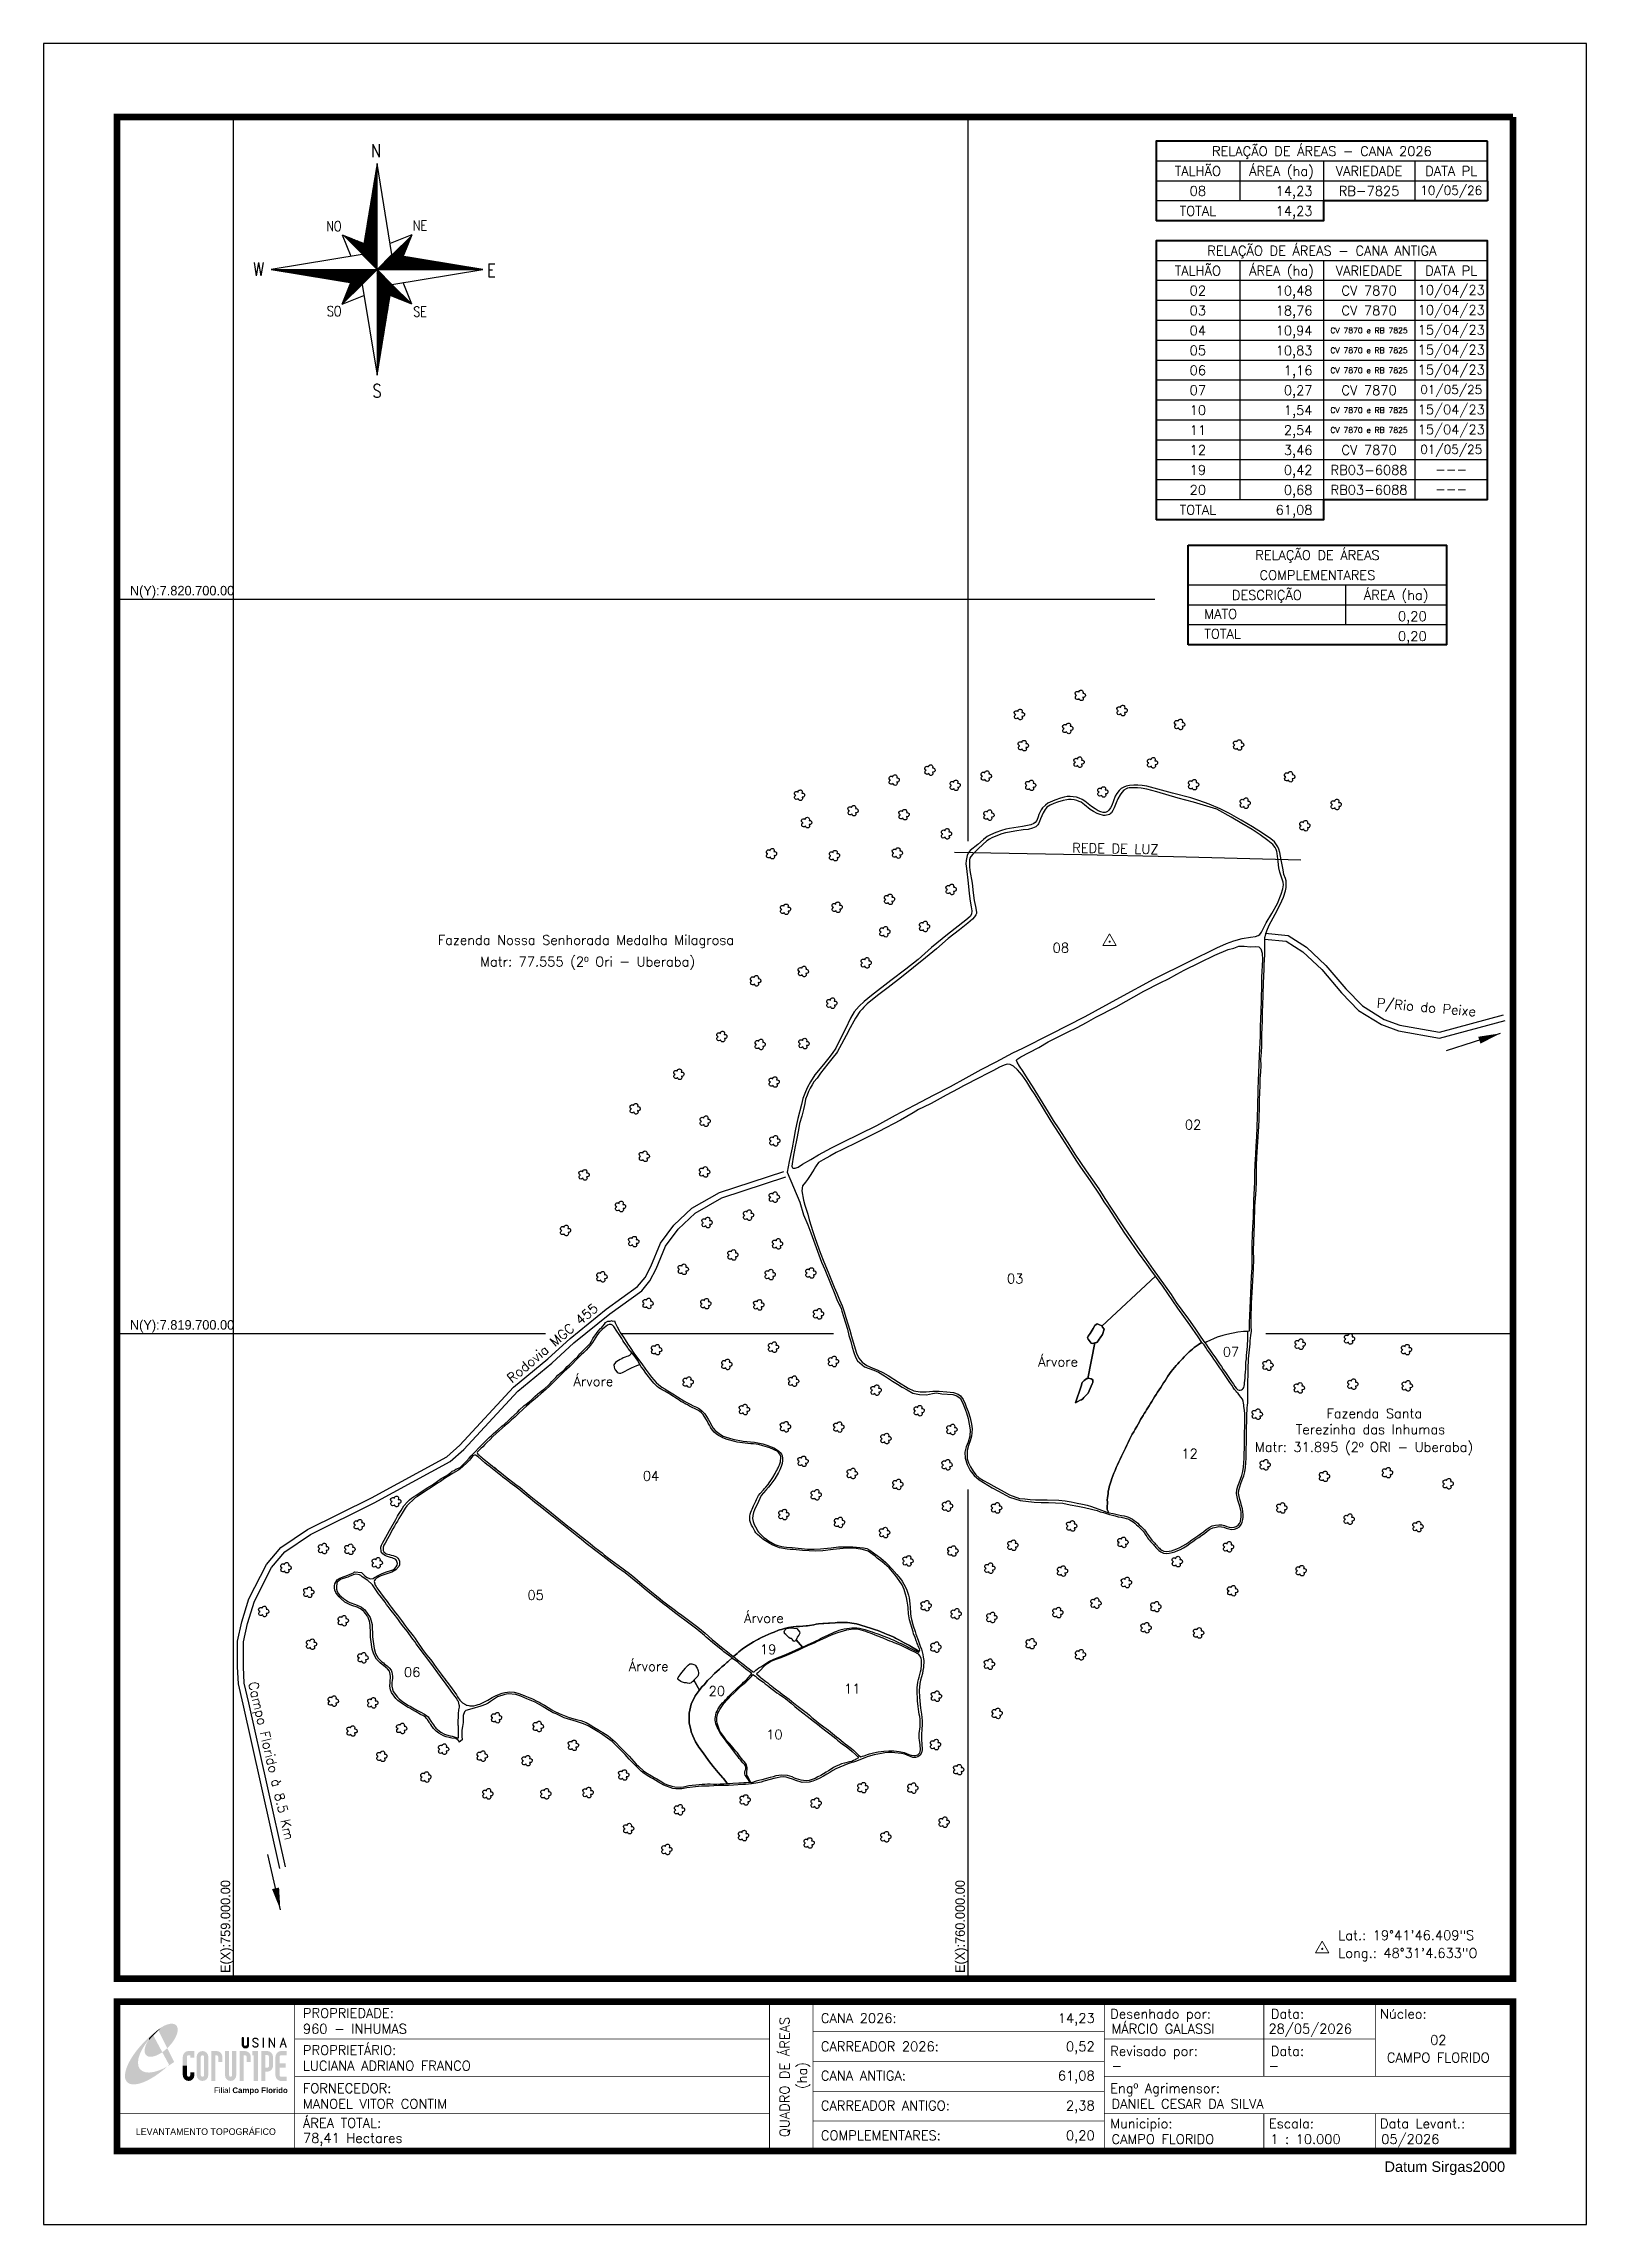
# Model space of a CAD drawing. Extents: x 758742 to 760842, y 7818487 to 7821457.
import ezdxf
from ezdxf.enums import TextEntityAlignment as Align

# ---------------------------------------------------------------- set-up
doc = ezdxf.new("R2010")
doc.units = 0
doc.header["$MEASUREMENT"] = 0
doc.linetypes.add('CONTINUO', pattern=[0])
doc.linetypes.add('LIN0', pattern=[0])
for name, color, linetype in [('0114000960', 1, 'Continuous'), ('0114000960002', 5, 'Continuous'), ('0114000960003', 5, 'Continuous'), ('0114000960004', 5, 'Continuous'), ('0114000960005', 5, 'Continuous'), ('0114000960006', 5, 'Continuous'), ('0114000960007', 5, 'Continuous'), ('0114000960008', 5, 'Continuous'), ('0114000960010', 5, 'Continuous'), ('0114000960011', 5, 'Continuous'), ('0114000960012', 5, 'Continuous'), ('0114000960019', 5, 'Continuous'), ('0114000960020', 5, 'Continuous'), ('_SIMBOLO ARVORE', 118, 'Continuous'), ('ESTRADA', 1, 'Continuous'), ('MALHA', 8, 'Continuous'), ('MARGEM', 5, 'Continuous'), ('MATO', 3, 'Continuous'), ('QUADRO_DE_AREAS_CANA_2023', 7, 'Continuous'), ('QUADRO_DE_AREAS_CANA_ANTIGA', 7, 'Continuous'), ('QUADRO_DE_AREAS_COMPLEMENTARES', 7, 'Continuous'), ('REDE_DE_LUZ', 6, 'Continuous'), ('RESERVA', 3, 'Continuous'), ('SETA_NORTE', 3, 'Continuous'), ('TEXTO', 7, 'Continuous'), ('TEXTO CONFRONTANTES', 7, 'Continuous'), ('TEXTO_NUN_TAL', 7, 'Continuous'), ('TG', 7, 'CONTINUO')]:
    doc.layers.add(name, color=color, linetype=linetype)
doc.layers.add('TEXTO_DIVERSOS', color=7, linetype='Continuous', lineweight=5)
doc.styles.add('ARIAL', font='arial.ttf')
doc.styles.add('marcelo', font='arial.ttf')
doc.styles.add('ROMANS', font='romans')
doc.styles.add('Simplex', font='simplex.shx')
doc.dimstyles.new('ISO-25', dxfattribs={"dimtxt": 2.5, "dimasz": 2.5, "dimexe": 1.25, "dimexo": 0.625, "dimtad": 1, "dimtxsty": 'Standard', "dimcen": 2.5, "dimadec": 0, "dimazin": 0, "dimtfac": 1, "dimtmove": 0, "dimatfit": 3, "dimfxl": 1, "dimarcsym": 0})

msp = doc.modelspace()

# ---------------------------------------------------------------- texts
at = {"layer": 'MALHA'}
for s, p in [('N(Y):7.820.700.00', (758859.1, 7820701.2)), ('N(Y):7.819.700.00', (758859.1, 7819701.2))]:
    msp.add_text(s, height=13, dxfattribs=at).set_placement(p, align=Align.BOTTOM_LEFT)
for s, p in [('E(X):759.000.00', (758999.6, 7818828.9)), ('E(X):760.000.00', (759999.6, 7818828.9))]:
    msp.add_text(s, height=13, rotation=90, dxfattribs=at).set_placement(p, align=Align.BOTTOM_LEFT)
at = {"layer": 'MARGEM', "color": 7, "linetype": 'Continuous', "lineweight": 9, "style": 'Simplex'}
for s, p in [('PROPRIEDADE:', (759094.7, 7818780.8)), ('Desenhado por:', (760193.6, 7818779.8)), ('Data:', (760412.3, 7818779.8)), ('Núcleo:', (760560.8, 7818779.8)), ('PROPRIETÁRIO:', (759094.7, 7818730.4)), ('Revisado por:', (760193.6, 7818729.1)), ('Data:', (760412.3, 7818729.1)), ('FORNECEDOR:', (759094.7, 7818678.5)), ('Engº Agrimensor:', (760193.6, 7818678.5)), ('ÁREA TOTAL:', (759094.7, 7818631.2)), ('Municipio:', (760193.6, 7818630.4)), ('Escala:', (760409.7, 7818630.4)), ('Data Levant.:', (760560.8, 7818630.4))]:
    msp.add_text(s, height=13, dxfattribs=at).set_placement(p, align=Align.TOP_LEFT)
at = {"layer": 'MARGEM', "color": 7, "linetype": 'Continuous', "style": 'Simplex'}
for s, p in [('QUADRO DE ÁREAS', (759750.4, 7818687.3)), ('(ha)', (759774.1, 7818689.3))]:
    msp.add_text(s, height=13, rotation=90, dxfattribs=at).set_placement(p, align=Align.MIDDLE_CENTER)
for s, p in [('CANA 2026:', (759799.7, 7818774)), ('MÁRCIO GALASSI', (760195.3, 7818759.5)), ('960 - INHUMAS', (759094.7, 7818759.5)), ('CARREADOR 2026:', (759799.7, 7818735.5)), ('28/05/2026', (760409, 7818759.5)), ('LUCIANA ADRIANO FRANCO', (759094.7, 7818709.2)), ('CANA ANTIGA:', (759799.7, 7818695.6)), ('-', (760195.3, 7818709.2)), ('-', (760409, 7818709.2)), ('MANOEL VITOR CONTIM', (759094.7, 7818657.3)), ('CARREADOR ANTIGO:', (759799.7, 7818654.9)), ('DANIEL CESAR DA SILVA', (760195.3, 7818657.3)), ('COMPLEMENTARES:', (759799.7, 7818614.3)), ('78,41 Hectares', (759094.7, 7818610.7)), ('CAMPO FLORIDO', (760195.3, 7818609.2)), ('1 : 10.000', (760411.4, 7818609.2)), ('05/2026', (760562.5, 7818609.2))]:
    msp.add_text(s, height=13, dxfattribs=at).set_placement(p, align=Align.TOP_LEFT)
for s, p in [('14,23', (760172.4, 7818774)), ('0,52', (760172.4, 7818735.5)), ('61,08', (760172.4, 7818695.6)), ('2,38', (760172.4, 7818654.9)), ('0,20', (760172.4, 7818614.3))]:
    msp.add_text(s, height=13, dxfattribs=at).set_placement(p, align=Align.TOP_RIGHT)
for s, p in [('02', (760640.2, 7818737.7)), ('CAMPO FLORIDO', (760640.2, 7818713.7))]:
    msp.add_text(s, height=13, dxfattribs=at).set_placement(p, align=Align.MIDDLE_CENTER)
at = {"layer": 'MARGEM', "color": 7, "linetype": 'ByBlock'}
msp.add_text('LEVANTAMENTO TOPOGRÁFICO', height=9, dxfattribs=at).set_placement((758962.5, 7818612.9), align=Align.MIDDLE_CENTER)
at = {"layer": 'QUADRO_DE_AREAS_CANA_2023', "linetype": 'Continuous', "style": 'Simplex'}
for s, height, p in [('RELAÇÃO DE ÁREAS - CANA 2026', 13, (760481.7, 7821310.1)), ('TALHÃO', 13, (760312.9, 7821283)), ('ÁREA (ha)', 13, (760426.8, 7821283)), ('VARIEDADE', 13, (760545.9, 7821283)), ('DATA PL', 13, (760657.8, 7821283)), ('RELAÇÃO DE ÁREAS - CANA ANTIGA', 13, (760481.7, 7821174.5)), ('TALHÃO', 13, (760312.9, 7821147.3)), ('ÁREA (ha)', 13, (760426.8, 7821147.3)), ('VARIEDADE', 13, (760545.9, 7821147.3)), ('DATA PL', 13, (760657.8, 7821147.3)), ('02', 13, (760312.9, 7821120.2)), ('CV 7870', 13, (760545.9, 7821120.2)), ('10/04/23', 13, (760657.8, 7821121.1)), ('03', 13, (760312.9, 7821093.1)), ('CV 7870', 13, (760545.9, 7821093.1)), ('10/04/23', 13, (760657.8, 7821093.9)), ('04', 13, (760312.9, 7821065.9)), ('CV 7870 e RB 7825', 7.6, (760545.9, 7821065.9)), ('15/04/23', 13, (760657.8, 7821066.8)), ('05', 13, (760312.9, 7821038.8)), ('CV 7870 e RB 7825', 7.6, (760545.9, 7821038.8)), ('15/04/23', 13, (760657.8, 7821039.7)), ('15/04/23', 13, (760657.8, 7821012.5)), ('06', 13, (760312.9, 7821011.6)), ('CV 7870 e RB 7825', 7.6, (760545.9, 7821011.6)), ('10', 13, (760312.9, 7820957.4)), ('CV 7870 e RB 7825', 7.6, (760545.9, 7820957.4)), ('15/04/23', 13, (760657.8, 7820958.2)), ('11', 13, (760312.9, 7820930.2)), ('CV 7870 e RB 7825', 7.6, (760545.9, 7820930.2)), ('15/04/23', 13, (760657.8, 7820931.1)), ('12', 13, (760312.9, 7820903.1))]:
    msp.add_text(s, height=height, dxfattribs=at).set_placement(p, align=Align.MIDDLE_CENTER)
for s, p in [('10,48', (760468.9, 7821113.6)), ('18,76', (760468.9, 7821086.5)), ('10,94', (760468.9, 7821059.4)), ('10,83', (760468.9, 7821032.2)), ('1,16', (760468.9, 7821005.1)), ('1,54', (760468.9, 7820950.8)), ('2,54', (760468.9, 7820923.6)), ('3,46', (760468.9, 7820896.5))]:
    msp.add_text(s, height=13, dxfattribs=at).set_placement(p, align=Align.RIGHT)
at = {"layer": 'QUADRO_DE_AREAS_CANA_ANTIGA', "linetype": 'Continuous', "style": 'Simplex'}
for s, height, p in [('08', 13, (760312.9, 7821255.9)), ('RB-7825', 13, (760545.9, 7821255.9)), ('10/05/26', 12, (760657.8, 7821256.7)), ('TOTAL', 13, (760312.9, 7821228.7)), ('07', 13, (760312.9, 7820984.5)), ('CV 7870', 13, (760545.9, 7820984.5)), ('01/05/25', 12, (760657.8, 7820985.4)), ('CV 7870', 13, (760545.9, 7820903.1)), ('01/05/25', 12, (760657.8, 7820904)), ('19', 13, (760312.9, 7820875.9)), ('RB03-6088', 13, (760545.9, 7820875.9)), ('---', 13, (760657.8, 7820876.8)), ('20', 13, (760312.9, 7820848.8)), ('RB03-6088', 13, (760545.9, 7820848.8)), ('---', 13, (760657.8, 7820849.7)), ('TOTAL', 13, (760312.9, 7820821.7))]:
    msp.add_text(s, height=height, dxfattribs=at).set_placement(p, align=Align.MIDDLE_CENTER)
for s, p in [('14,23', (760468.9, 7821249.3)), ('14,23', (760468.9, 7821222.1)), ('0,27', (760468.9, 7820977.9)), ('0,42', (760468.9, 7820869.4)), ('0,68', (760468.9, 7820842.2)), ('61,08', (760468.9, 7820815.1))]:
    msp.add_text(s, height=13, dxfattribs=at).set_placement(p, align=Align.RIGHT)
at = {"layer": 'QUADRO_DE_AREAS_COMPLEMENTARES', "linetype": 'Continuous', "style": 'Simplex'}
for s, p in [('RELAÇÃO DE ÁREAS', (760475.6, 7820759.9)), ('COMPLEMENTARES', (760475.6, 7820732.7)), ('DESCRIÇÃO', (760406.7, 7820705.6)), ('ÁREA (ha)', (760582.8, 7820705.6))]:
    msp.add_text(s, height=13, dxfattribs=at).set_placement(p, align=Align.MIDDLE_CENTER)
for s, p in [('MATO', (760321.7, 7820679.8)), ('TOTAL', (760321.7, 7820652.7))]:
    msp.add_text(s, height=13, dxfattribs=at).set_placement(p, align=Align.MIDDLE_LEFT)
for p in [(760624.3, 7820670.2), (760624.3, 7820643)]:
    msp.add_text('0,20', height=13, dxfattribs=at).set_placement(p, align=Align.RIGHT)
at = {"layer": 'TEXTO', "linetype": 'ByBlock', "style": 'Simplex'}
for s, p in [('Lat.: 19°41\'46.409"S', (760504.1, 7818873.8, 656.8)), ('Long.: 48°31\'4.633"O', (760504.1, 7818849.6, 656.8))]:
    msp.add_text(s, height=13, dxfattribs=at).set_placement(p)
at = {"layer": 'TEXTO CONFRONTANTES', "linetype": 'ByBlock', "style": 'Simplex'}
for s, p in [('Fazenda Nossa Senhorada Medalha Milagrosa', (759278.2, 7820229.3)), ('Matr: 77.555 (2º Ori - Uberaba)', (759335.9, 7820199.8)), ('Fazenda Santa', (760487.9, 7819584.5)), ('Terezinha das Inhumas', (760446.2, 7819562.8)), ('Matr: 31.895 (2º ORI - Uberaba)', (760390.6, 7819538.7))]:
    msp.add_text(s, height=13, dxfattribs=at).set_placement(p)
at = {"layer": 'TEXTO_DIVERSOS', "linetype": 'ByBlock', "style": 'ROMANS'}
msp.add_text('REDE DE LUZ', height=13, rotation=358.9952, dxfattribs=at).set_placement((760141.7, 7820354.8))
at = {"layer": 'TEXTO_DIVERSOS', "linetype": 'Continuous', "style": 'Simplex'}
for s, rotation, p in [('P/Rio do Peixe', 354.9271, (760556, 7820143.7)), ('Rodovia MGC 455', 40.2372, (759379.2, 7819631.8)), ('Campo Florido à 8.5 Km', 283.1483, (759020.2, 7819224))]:
    msp.add_text(s, height=13, rotation=rotation, dxfattribs=at).set_placement(p)
for p in [(760095.6, 7819654.9), (759463, 7819628.3), (759695.1, 7819305.7), (759538.3, 7819240.2)]:
    msp.add_text('Árvore', height=13, dxfattribs=at).set_placement(p)
at = {"layer": 'TEXTO_NUN_TAL', "linetype": 'Continuous', "style": 'Simplex'}
for s, p in [('08', (760115.2, 7820218.7)), ('02', (760295.2, 7819977.8)), ('03', (760053, 7819768.1)), ('07', (760346.8, 7819668.4)), ('12', (760290.5, 7819529.7)), ('04', (759557.3, 7819499.4)), ('05', (759400.3, 7819337.2)), ('19', (759716.8, 7819263.2)), ('06', (759232.2, 7819232.2)), ('20', (759647, 7819206.5)), ('11', (759831.3, 7819209.7)), ('10', (759725.3, 7819147.2))]:
    msp.add_text(s, height=13, dxfattribs=at).set_placement(p)
at = {"layer": 'TEXTO_NUN_TAL', "linetype": 'Continuous', "lineweight": 9, "style": 'marcelo'}
msp.add_text('Datum Sirgas2000', height=14.196, dxfattribs=at).set_placement((760566.9, 7818572.3), align=Align.TOP_LEFT)

# ---------------------------------------------------------------- blocks, each defined once
blk = doc.blocks.new('A$C309442C0')
at = {"layer": 'SETA_NORTE', "linetype": 'Continuous'}
h = blk.add_hatch(dxfattribs=at)
h.set_pattern_fill('ANSI31', color=256, scale=0.1375, angle=-90, style=0)
h.set_pattern_definition([(315, (-215853.3434, 13873.16845), (0.3086963042, 0.3086963042), [])])
h.paths.add_polyline_path([(73.5, 97.4), (74.7, 104.9), (60, 110.8)])
h = blk.add_hatch(dxfattribs=at)
h.set_pattern_fill('ANSI31', color=256, scale=0.1375, angle=180, style=0)
h.set_pattern_definition([(225, (13869.59828, 216024.21475), (0.3086963042, -0.3086963042), [])])
h.paths.add_polyline_path([(93.8, 97.4), (101.4, 96.2), (107.3, 110.8)])
h = blk.add_hatch(dxfattribs=at)
h.set_pattern_fill('ANSI31', color=256, scale=0.1375, style=0)
h.set_pattern_definition([(45, (-13702.2971, -215849.77324), (-0.3086963042, 0.3086963042), [])])
h.paths.add_polyline_path([(73.5, 77), (65.9, 78.3), (60, 63.6)])
h = blk.add_hatch(dxfattribs=at)
h.set_pattern_fill('ANSI31', color=256, scale=0.1375, angle=90, style=0)
h.set_pattern_definition([(135, (216020.6446, -13698.72693), (-0.3086963042, -0.3086963042), [])])
h.paths.add_polyline_path([(93.8, 77), (92.6, 69.5), (107.3, 63.6)])
for p, q in [((81.6, 146.8), (83.7, 148.9)), ((81.7, 147.6), (83.7, 149.5)), ((81.8, 148.3), (83.7, 150.1)), ((82, 149.1), (83.7, 150.8)), ((82.1, 149.9), (83.7, 151.4)), ((82.2, 150.6), (83.7, 152.1)), ((82.3, 151.4), (83.7, 152.7)), ((82.5, 152.2), (83.7, 153.3)), ((82.6, 152.9), (83.7, 154)), ((82.7, 153.7), (83.7, 154.6)), ((82.9, 154.4), (83.7, 155.2)), ((83, 155.2), (83.7, 155.9)), ((83.1, 156), (83.7, 156.5)), ((83.2, 156.7), (83.7, 157.2)), ((83.4, 157.5), (83.7, 157.8)), ((83.5, 158.3), (83.7, 158.4)), ((83.6, 159), (83.7, 159.1)), ((78.7, 129.3), (83.7, 134.2)), ((78.8, 130), (83.7, 134.9)), ((79, 130.8), (83.7, 135.5)), ((79.1, 131.6), (83.7, 136.1)), ((79.2, 132.3), (83.7, 136.8)), ((79.3, 133.1), (83.7, 137.4)), ((79.5, 133.8), (83.7, 138)), ((79.6, 134.6), (83.7, 138.7)), ((79.7, 135.4), (83.7, 139.3)), ((79.8, 136.1), (83.7, 140)), ((80, 136.9), (83.7, 140.6)), ((80.1, 137.7), (83.7, 141.2)), ((80.2, 138.4), (83.7, 141.9)), ((80.3, 139.2), (83.7, 142.5)), ((80.5, 139.9), (83.7, 143.1)), ((80.6, 140.7), (83.7, 143.8)), ((80.7, 141.5), (83.7, 144.4)), ((80.8, 142.2), (83.7, 145)), ((81, 143), (83.7, 145.7)), ((81.1, 143.8), (83.7, 146.3)), ((81.2, 144.5), (83.7, 147)), ((81.3, 145.3), (83.7, 147.6)), ((81.5, 146.1), (83.7, 148.2)), ((75.7, 111), (83.7, 118.9)), ((75.8, 111.7), (83.7, 119.6)), ((75.9, 112.5), (83.7, 120.2)), ((76.1, 113.3), (83.7, 120.8)), ((76.2, 114), (83.7, 121.5)), ((76.3, 114.8), (83.7, 122.1)), ((76.4, 115.5), (83.7, 122.8)), ((76.6, 116.3), (83.7, 123.4)), ((76.7, 117.1), (83.7, 124)), ((76.8, 117.8), (83.7, 124.7)), ((76.9, 118.6), (83.7, 125.3)), ((77.1, 119.4), (83.7, 125.9)), ((77.2, 120.1), (83.7, 126.6)), ((77.3, 120.9), (83.7, 127.2)), ((77.4, 121.6), (83.7, 127.8)), ((77.6, 122.4), (83.7, 128.5)), ((77.7, 123.2), (83.7, 129.1)), ((77.8, 123.9), (83.7, 129.8)), ((78, 124.7), (83.7, 130.4)), ((78.1, 125.5), (83.7, 131)), ((78.2, 126.2), (83.7, 131.7)), ((78.3, 127), (83.7, 132.3)), ((78.5, 127.7), (83.7, 132.9)), ((78.6, 128.5), (83.7, 133.6)), ((60, 110.8), (74.7, 104.9)), ((60, 110.8), (65.9, 96.2)), ((73.5, 97.3), (83.7, 107.5)), ((73.6, 98), (83.7, 108.1)), ((73.7, 98.8), (83.7, 108.7)), ((73.8, 99.5), (83.7, 109.4)), ((73.8, 97), (83.7, 106.8)), ((73.9, 100.3), (83.7, 110)), ((74.1, 101.1), (83.7, 110.6)), ((74.2, 101.8), (83.7, 111.3)), ((74.2, 96.7), (83.7, 106.2)), ((74.3, 102.6), (83.7, 111.9)), ((74.4, 103.3), (83.7, 112.6)), ((74.5, 96.4), (83.7, 105.6)), ((74.6, 104.1), (83.7, 113.2)), ((74.7, 104.9), (83.7, 113.8)), ((74.8, 105.6), (83.7, 114.5)), ((74.8, 96.1), (83.7, 104.9)), ((74.9, 106.4), (83.7, 115.1)), ((75.1, 107.2), (83.7, 115.7)), ((75.1, 95.7), (83.7, 104.3)), ((75.2, 107.9), (83.7, 116.4)), ((75.3, 108.7), (83.7, 117)), ((75.4, 109.4), (83.7, 117.7)), ((75.6, 110.2), (83.7, 118.3)), ((107.3, 110.8), (92.6, 104.9)), ((107.3, 110.8), (101.4, 96.2)), ((75.4, 95.4), (83.7, 103.6)), ((75.8, 95.1), (83.7, 103)), ((76.1, 94.8), (83.7, 102.4)), ((76.4, 94.5), (83.7, 101.7)), ((76.7, 94.2), (83.7, 101.1)), ((77, 93.8), (83.7, 100.5)), ((77.4, 93.5), (83.7, 99.8)), ((77.7, 93.2), (83.7, 99.2)), ((78, 92.9), (83.7, 98.5)), ((78.3, 92.6), (83.7, 97.9)), ((78.6, 92.2), (83.7, 97.3)), ((78.9, 91.9), (83.7, 96.6)), ((79.3, 91.6), (83.7, 96)), ((79.6, 91.3), (83.7, 95.4)), ((79.9, 91), (83.7, 94.7)), ((80.2, 90.7), (83.7, 94.1)), ((80.5, 90.3), (83.7, 93.4)), ((80.9, 90), (83.7, 92.8)), ((81.2, 89.7), (83.7, 92.2)), ((81.5, 89.4), (83.7, 91.5)), ((81.8, 89.1), (83.7, 90.9)), ((82.1, 88.7), (83.7, 90.3)), ((82.4, 88.4), (83.7, 89.6)), ((83.8, 87.2), (94, 97.4)), ((84.4, 87.2), (94.5, 97.3)), ((85.1, 87.2), (95.1, 97.2)), ((85.7, 87.2), (95.6, 97.1)), ((86.3, 87.2), (96.2, 97)), ((87, 87.2), (96.7, 96.9)), ((87.6, 87.2), (97.2, 96.9)), ((88.3, 87.2), (97.8, 96.8)), ((88.9, 87.2), (98.3, 96.7)), ((89.5, 87.2), (98.9, 96.6)), ((90.2, 87.2), (99.4, 96.5)), ((90.8, 87.2), (100, 96.4)), ((91.4, 87.2), (100.5, 96.3)), ((92.1, 87.2), (101.1, 96.2)), ((92.7, 87.2), (101.6, 96.1)), ((93.4, 87.2), (102.2, 96)), ((94, 87.2), (102.7, 96)), ((94.6, 87.2), (103.3, 95.9)), ((95.3, 87.2), (103.8, 95.8)), ((95.9, 87.2), (104.4, 95.7)), ((96.5, 87.2), (104.9, 95.6)), ((97.2, 87.2), (105.5, 95.5)), ((97.8, 87.2), (106, 95.4)), ((98.4, 87.2), (106.5, 95.3)), ((99.1, 87.2), (107.1, 95.2)), ((99.7, 87.2), (107.6, 95.1)), ((100.4, 87.2), (108.2, 95.1)), ((101, 87.2), (108.7, 95)), ((101.6, 87.2), (109.3, 94.9)), ((102.3, 87.2), (109.8, 94.8)), ((102.9, 87.2), (110.4, 94.7)), ((103.5, 87.2), (110.9, 94.6)), ((104.2, 87.2), (111.5, 94.5)), ((104.8, 87.2), (112, 94.4)), ((105.5, 87.2), (112.6, 94.3)), ((106.1, 87.2), (113.1, 94.2)), ((106.7, 87.2), (113.7, 94.1)), ((107.4, 87.2), (114.2, 94.1)), ((108, 87.2), (114.8, 94)), ((108.6, 87.2), (115.3, 93.9)), ((109.3, 87.2), (115.8, 93.8)), ((109.9, 87.2), (116.4, 93.7)), ((110.6, 87.2), (116.9, 93.6)), ((111.2, 87.2), (117.5, 93.5)), ((111.8, 87.2), (118, 93.4)), ((112.5, 87.2), (118.6, 93.3)), ((113.1, 87.2), (119.1, 93.2)), ((113.7, 87.2), (119.7, 93.2)), ((114.4, 87.2), (120.2, 93.1)), ((115, 87.2), (120.8, 93)), ((115.6, 87.2), (121.3, 92.9)), ((116.3, 87.2), (121.9, 92.8)), ((116.9, 87.2), (122.4, 92.7)), ((117.6, 87.2), (123, 92.6)), ((118.2, 87.2), (123.5, 92.5)), ((118.8, 87.2), (124, 92.4)), ((119.5, 87.2), (124.6, 92.3)), ((120.1, 87.2), (125.1, 92.3)), ((120.7, 87.2), (125.7, 92.2)), ((121.4, 87.2), (126.2, 92.1)), ((122, 87.2), (126.8, 92)), ((122.7, 87.2), (127.3, 91.9)), ((123.3, 87.2), (127.9, 91.8)), ((123.9, 87.2), (128.4, 91.7)), ((124.6, 87.2), (129, 91.6)), ((125.2, 87.2), (129.5, 91.5)), ((125.8, 87.2), (130.1, 91.4)), ((126.5, 87.2), (130.6, 91.4)), ((127.1, 87.2), (131.2, 91.3)), ((127.8, 87.2), (131.7, 91.2)), ((128.4, 87.2), (132.3, 91.1)), ((129, 87.2), (132.8, 91)), ((129.7, 87.2), (133.3, 90.9)), ((130.3, 87.2), (133.9, 90.8)), ((130.9, 87.2), (134.4, 90.7)), ((131.6, 87.2), (135, 90.6)), ((132.2, 87.2), (135.5, 90.5)), ((132.8, 87.2), (136.1, 90.5)), ((133.5, 87.2), (136.6, 90.4)), ((134.1, 87.2), (137.2, 90.3)), ((134.8, 87.2), (137.7, 90.2)), ((135.4, 87.2), (138.3, 90.1)), ((136, 87.2), (138.8, 90)), ((136.7, 87.2), (139.4, 89.9)), ((137.3, 87.2), (139.9, 89.8)), ((137.9, 87.2), (140.5, 89.7)), ((138.6, 87.2), (141, 89.6)), ((139.2, 87.2), (141.6, 89.6)), ((139.9, 87.2), (142.1, 89.5)), ((140.5, 87.2), (142.6, 89.4)), ((141.1, 87.2), (143.2, 89.3)), ((141.8, 87.2), (143.7, 89.2)), ((142.4, 87.2), (144.3, 89.1)), ((11.8, 87.2), (11.8, 87.2)), ((12.3, 87.1), (12.4, 87.2)), ((12.9, 87), (13.1, 87.2)), ((13.4, 86.9), (13.7, 87.2)), ((14, 86.8), (14.4, 87.2)), ((14.5, 86.7), (15, 87.2)), ((15.1, 86.6), (15.6, 87.2)), ((15.6, 86.6), (16.3, 87.2)), ((16.2, 86.5), (16.9, 87.2)), ((16.7, 86.4), (17.5, 87.2)), ((17.2, 86.3), (18.2, 87.2)), ((17.8, 86.2), (18.8, 87.2)), ((18.3, 86.1), (19.5, 87.2)), ((18.9, 86), (20.1, 87.2)), ((19.4, 85.9), (20.7, 87.2)), ((20, 85.8), (21.4, 87.2)), ((20.5, 85.7), (22, 87.2)), ((21.1, 85.7), (22.6, 87.2)), ((21.6, 85.6), (23.3, 87.2)), ((22.2, 85.5), (23.9, 87.2)), ((22.7, 85.4), (24.6, 87.2)), ((23.3, 85.3), (25.2, 87.2)), ((23.8, 85.2), (25.8, 87.2)), ((24.4, 85.1), (26.5, 87.2)), ((24.9, 85), (27.1, 87.2)), ((25.5, 84.9), (27.7, 87.2)), ((26, 84.8), (28.4, 87.2)), ((26.5, 84.8), (29, 87.2)), ((27.1, 84.7), (29.6, 87.2)), ((27.6, 84.6), (30.3, 87.2)), ((28.2, 84.5), (30.9, 87.2)), ((28.7, 84.4), (31.6, 87.2)), ((29.3, 84.3), (32.2, 87.2)), ((29.8, 84.2), (32.8, 87.2)), ((30.4, 84.1), (33.5, 87.2)), ((30.9, 84), (34.1, 87.2)), ((31.5, 83.9), (34.7, 87.2)), ((32, 83.9), (35.4, 87.2)), ((32.6, 83.8), (36, 87.2)), ((33.1, 83.7), (36.7, 87.2)), ((33.7, 83.6), (37.3, 87.2)), ((34.2, 83.5), (37.9, 87.2)), ((34.7, 83.4), (38.6, 87.2)), ((35.3, 83.3), (39.2, 87.2)), ((35.8, 83.2), (39.8, 87.2)), ((36.4, 83.1), (40.5, 87.2)), ((36.9, 83), (41.1, 87.2)), ((37.5, 83), (41.8, 87.2)), ((38, 82.9), (42.4, 87.2)), ((38.6, 82.8), (43, 87.2)), ((39.1, 82.7), (43.7, 87.2)), ((39.7, 82.6), (44.3, 87.2)), ((40.2, 82.5), (44.9, 87.2)), ((40.8, 82.4), (45.6, 87.2)), ((41.3, 82.3), (46.2, 87.2)), ((41.9, 82.2), (46.8, 87.2)), ((42.4, 82.1), (47.5, 87.2)), ((43, 82.1), (48.1, 87.2)), ((43.5, 82), (48.8, 87.2)), ((44, 81.9), (49.4, 87.2)), ((44.6, 81.8), (50, 87.2)), ((45.1, 81.7), (50.7, 87.2)), ((45.7, 81.6), (51.3, 87.2)), ((46.2, 81.5), (51.9, 87.2)), ((46.8, 81.4), (52.6, 87.2)), ((47.3, 81.3), (53.2, 87.2)), ((47.9, 81.2), (53.9, 87.2)), ((48.4, 81.2), (54.5, 87.2)), ((49, 81.1), (55.1, 87.2)), ((49.5, 81), (55.8, 87.2)), ((50.1, 80.9), (56.4, 87.2)), ((50.6, 80.8), (57, 87.2)), ((51.2, 80.7), (57.7, 87.2)), ((51.7, 80.6), (58.3, 87.2)), ((52.3, 80.5), (59, 87.2)), ((52.8, 80.4), (59.6, 87.2)), ((53.3, 80.3), (60.2, 87.2)), ((53.9, 80.3), (60.9, 87.2)), ((54.4, 80.2), (61.5, 87.2)), ((55, 80.1), (62.1, 87.2)), ((55.5, 80), (62.8, 87.2)), ((56.1, 79.9), (63.4, 87.2)), ((56.6, 79.8), (64, 87.2)), ((57.2, 79.7), (64.7, 87.2)), ((57.7, 79.6), (65.3, 87.2)), ((58.3, 79.5), (66, 87.2)), ((58.8, 79.4), (66.6, 87.2)), ((59.4, 79.4), (67.2, 87.2)), ((59.9, 79.3), (67.9, 87.2)), ((83.7, 87.2), (60, 63.6)), ((60, 63.6), (65.9, 78.3)), ((60.5, 79.2), (68.5, 87.2)), ((61, 79.1), (69.1, 87.2)), ((61.5, 79), (69.8, 87.2)), ((62.1, 78.9), (70.4, 87.2)), ((62.6, 78.8), (71.1, 87.2)), ((63.2, 78.7), (71.7, 87.2)), ((63.7, 78.6), (72.3, 87.2)), ((64.3, 78.5), (73, 87.2)), ((64.8, 78.4), (73.6, 87.2)), ((65.4, 78.4), (74.2, 87.2)), ((65.9, 78.3), (74.9, 87.2)), ((66.5, 78.2), (75.5, 87.2)), ((67, 78.1), (76.2, 87.2)), ((67.6, 78), (76.8, 87.2)), ((68.1, 77.9), (77.4, 87.2)), ((68.7, 77.8), (78.1, 87.2)), ((69.2, 77.7), (78.7, 87.2)), ((69.8, 77.6), (79.3, 87.2)), ((70.3, 77.5), (80, 87.2)), ((70.8, 77.5), (80.6, 87.2)), ((71.4, 77.4), (81.2, 87.2)), ((71.9, 77.3), (81.9, 87.2)), ((72.5, 77.2), (82.5, 87.2)), ((73, 77.1), (83.2, 87.2)), ((82.8, 88.1), (83.7, 89)), ((83.1, 87.8), (83.7, 88.4)), ((83.4, 87.5), (83.7, 87.7)), ((83.7, 87.1), (83.7, 87.1)), ((83.7, 86.4), (84, 86.8)), ((83.7, 85.8), (84.4, 86.5)), ((83.7, 85.2), (84.7, 86.2)), ((83.7, 84.5), (85, 85.9)), ((83.7, 83.9), (85.3, 85.6)), ((83.7, 83.3), (85.6, 85.2)), ((83.7, 82.6), (86, 84.9)), ((83.7, 82), (86.3, 84.6)), ((83.7, 81.3), (86.6, 84.3)), ((83.7, 80.7), (86.9, 84)), ((83.7, 80.1), (87.2, 83.6)), ((83.7, 79.4), (87.5, 83.3)), ((83.7, 78.8), (87.9, 83)), ((83.7, 78.2), (88.2, 82.7)), ((83.7, 77.5), (88.5, 82.4)), ((83.7, 76.9), (88.8, 82.1)), ((83.7, 76.2), (89.1, 81.7)), ((83.7, 75.6), (89.5, 81.4)), ((83.7, 75), (89.8, 81.1)), ((83.7, 74.3), (90.1, 80.8)), ((83.7, 73.7), (90.4, 80.5)), ((83.7, 73.1), (90.7, 80.1)), ((83.7, 72.4), (91, 79.8)), ((83.7, 71.8), (91.4, 79.5)), ((83.7, 71.2), (91.7, 79.2)), ((83.7, 70.5), (92, 78.9)), ((83.7, 69.9), (92.3, 78.5)), ((83.7, 69.2), (92.6, 78.2)), ((83.7, 68.6), (93, 77.9)), ((83.7, 68), (93.3, 77.6)), ((83.7, 67.3), (93.6, 77.3)), ((83.7, 66.7), (93.8, 76.9)), ((83.7, 66.1), (93.7, 76.1)), ((83.7, 65.4), (93.6, 75.3)), ((83.7, 64.8), (93.4, 74.6)), ((107.3, 63.6), (101.4, 78.3)), ((143, 87.2), (144.8, 89)), ((143.7, 87.2), (145.4, 88.9)), ((144.3, 87.2), (145.9, 88.8)), ((144.9, 87.2), (146.5, 88.7)), ((145.6, 87.2), (147, 88.7)), ((146.2, 87.2), (147.6, 88.6)), ((146.9, 87.2), (148.1, 88.5)), ((147.5, 87.2), (148.7, 88.4)), ((148.1, 87.2), (149.2, 88.3)), ((148.8, 87.2), (149.8, 88.2)), ((149.4, 87.2), (150.3, 88.1)), ((150, 87.2), (150.8, 88)), ((150.7, 87.2), (151.4, 87.9)), ((151.3, 87.2), (151.9, 87.8)), ((152, 87.2), (152.5, 87.8)), ((152.6, 87.2), (153, 87.7)), ((153.2, 87.2), (153.6, 87.6)), ((153.9, 87.2), (154.1, 87.5)), ((154.5, 87.2), (154.7, 87.4)), ((155.1, 87.2), (155.2, 87.3)), ((60, 63.6), (74.7, 69.5)), ((83.7, 64.1), (93.3, 73.8)), ((83.7, 63.5), (93.2, 73)), ((83.7, 62.9), (93.1, 72.3)), ((83.7, 62.2), (92.9, 71.5)), ((83.7, 61.6), (92.8, 70.8)), ((83.7, 61), (92.7, 70)), ((83.7, 60.3), (92.6, 69.2)), ((83.7, 59.7), (92.4, 68.5)), ((83.7, 59), (92.3, 67.7)), ((83.7, 58.4), (92.2, 66.9)), ((83.7, 57.8), (92.1, 66.2)), ((83.7, 57.1), (91.9, 65.4)), ((83.7, 56.5), (91.8, 64.7)), ((83.7, 55.9), (91.7, 63.9)), ((83.7, 55.2), (91.6, 63.1)), ((83.7, 54.6), (91.4, 62.4)), ((83.7, 54), (91.3, 61.6)), ((83.7, 53.3), (91.2, 60.8)), ((83.7, 52.7), (91.1, 60.1)), ((107.3, 63.6), (92.6, 69.5)), ((83.7, 52), (90.9, 59.3)), ((83.7, 51.4), (90.8, 58.6)), ((83.7, 50.8), (90.7, 57.8)), ((83.7, 50.1), (90.5, 57)), ((83.7, 49.5), (90.4, 56.3)), ((83.7, 48.9), (90.3, 55.5)), ((83.7, 48.2), (90.2, 54.7)), ((83.7, 47.6), (90, 54)), ((83.7, 46.9), (89.9, 53.2)), ((83.7, 46.3), (89.8, 52.5)), ((83.7, 45.7), (89.7, 51.7)), ((83.7, 45), (89.5, 50.9)), ((83.7, 44.4), (89.4, 50.2)), ((83.7, 43.8), (89.3, 49.4)), ((83.7, 43.1), (89.2, 48.6)), ((83.7, 42.5), (89, 47.9)), ((83.7, 41.8), (88.9, 47.1)), ((83.7, 41.2), (88.8, 46.3)), ((83.7, 40.6), (88.7, 45.6)), ((83.7, 39.9), (88.5, 44.8)), ((83.7, 39.3), (88.4, 44.1)), ((83.7, 38.7), (88.3, 43.3)), ((83.7, 38), (88.2, 42.5)), ((83.7, 37.4), (88, 41.8)), ((83.7, 36.8), (87.9, 41)), ((83.7, 36.1), (87.8, 40.2)), ((83.7, 35.5), (87.7, 39.5)), ((83.7, 34.8), (87.5, 38.7)), ((83.7, 34.2), (87.4, 38)), ((83.7, 33.6), (87.3, 37.2)), ((83.7, 32.9), (87.2, 36.4)), ((83.7, 32.3), (87, 35.7)), ((83.7, 31.7), (86.9, 34.9)), ((83.7, 31), (86.8, 34.1)), ((83.7, 30.4), (86.7, 33.4)), ((83.7, 29.7), (86.5, 32.6)), ((83.7, 29.1), (86.4, 31.9)), ((83.7, 28.5), (86.3, 31.1)), ((83.7, 27.8), (86.2, 30.3)), ((83.7, 27.2), (86, 29.6)), ((83.7, 26.6), (85.9, 28.8)), ((83.7, 25.9), (85.8, 28)), ((83.7, 25.3), (85.6, 27.3)), ((83.7, 24.6), (85.5, 26.5)), ((83.7, 24), (85.4, 25.8)), ((83.7, 23.4), (85.3, 25)), ((83.7, 22.7), (85.1, 24.2)), ((83.7, 22.1), (85, 23.5)), ((83.7, 21.5), (84.9, 22.7)), ((83.7, 20.8), (84.8, 21.9)), ((83.7, 20.2), (84.6, 21.2)), ((83.7, 19.6), (84.5, 20.4)), ((83.7, 18.9), (84.4, 19.7)), ((83.7, 18.3), (84.3, 18.9)), ((83.7, 17.6), (84.1, 18.1)), ((83.7, 17), (84, 17.4)), ((83.7, 16.4), (83.9, 16.6)), ((83.7, 15.7), (83.8, 15.8))]:
    blk.add_line(p, q, dxfattribs=at)
blk.add_lwpolyline([(93.8, 77), (155.7, 87.2), (93.8, 97.4), (83.7, 159.3), (73.5, 97.4), (11.6, 87.2), (73.5, 77), (83.7, 15.1)], close=True, dxfattribs=at)
for points in [[(83.7, 87.2), (83.7, 159.3)], [(83.7, 87.2), (73.5, 97.4)], [(83.7, 87.2), (93.8, 97.4)], [(11.6, 87.2), (155.7, 87.2)], [(83.7, 87.2), (73.5, 77)], [(83.7, 87.2), (93.8, 77)], [(83.7, 87.2), (83.7, 15.1)]]:
    blk.add_lwpolyline(points, dxfattribs=at)
at = {"layer": 'SETA_NORTE', "color": 7, "lineweight": 30, "style": 'ROMANS', "width": 0.8}
for s, height, p in [('N ', 8.94, (79.5, 163.6)), ('NO', 6.88, (49.1, 113.2)), ('NE', 6.87, (108, 113.7)), ('W', 8.94, (-0.7, 82.9)), ('E', 8.94, (158.6, 82.1)), ('SO', 6.88, (49.5, 55.3)), ('SE', 6.87, (108.3, 55)), ('S', 8.94, (80.6, 0))]:
    blk.add_text(s, height=height, dxfattribs=at).set_placement(p)
blk = doc.blocks.new('A$C78F83FB3')
at = {"layer": 'MARGEM'}
h = blk.add_hatch(color=20, dxfattribs=at)
edge = h.paths.add_edge_path()
edge.add_ellipse((19.49, 23.77), major_axis=(-6.68, -6.67), ratio=0.469426, start_angle=292.73277, end_angle=601.25787)
edge.add_ellipse((22.83, 22.05), major_axis=(12.64, 11.29), ratio=0.457614, start_angle=79.90686, end_angle=107.91393)
edge = h.paths.add_edge_path()
edge.add_ellipse((18.28, 18.7), major_axis=(13.95, 13.59), ratio=0.386848, start_angle=63.96117, end_angle=264.59932)
edge.add_ellipse((22.83, 22.05), major_axis=(12.64, 11.29), ratio=0.457614, start_angle=107.91393, end_angle=245.11815, ccw=False)
edge.add_ellipse((19.49, 23.77), major_axis=(-6.68, -6.67), ratio=0.469426, start_angle=241.25787, end_angle=292.73277, ccw=False)
for color, points in [(20, [(15.46, 26.12), (14.17, 24.81), (14.06, 24.24), (14.39, 23.97), (14.67, 24.54), (19.47, 29.32), (18.48, 28.66), (17.31, 27.78)]), (7, [(58.42, 24.9), (57.9, 24.9), (57.9, 21.73, -0.414214), (57.15, 20.98), (56.84, 20.98, -0.414214), (56.09, 21.73), (56.09, 24.9), (55.57, 24.9), (55.57, 21.73, 0.414214), (56.84, 20.46), (57.15, 20.46, 0.414214), (58.42, 21.73)]), (7, [(61.7, 24.9), (61.23, 24.9, 0.396318), (60.04, 23.78), (60.04, 23.72, 0.151912), (60.39, 22.97), (60.46, 22.92), (62.18, 22), (62.85, 21.83, 0.12407), (62.51, 22.42), (60.75, 23.36, -0.13192), (60.56, 23.77, -0.385578), (61.23, 24.37), (61.7, 24.37, -0.414214), (62.37, 23.7), (62.89, 23.7, 0.414214)]), (7, [(62.37, 23.7), (62.89, 23.7, 0.414214), (61.7, 24.9), (61.23, 24.9, 0.396318), (60.04, 23.78), (60.04, 23.72, 0.151912), (60.39, 22.97), (60.46, 22.92), (62.18, 22), (62.18, 22, -0.131921), (62.37, 21.59, -0.385578), (61.7, 20.98), (61.23, 20.98, -0.414214), (60.56, 21.65), (60.04, 21.65, 0.414214), (61.23, 20.46), (61.7, 20.46, 0.402546), (62.89, 21.61, 0.165292), (62.51, 22.42), (60.75, 23.36, -0.13192), (60.56, 23.77, -0.385578), (61.23, 24.37), (61.7, 24.37, -0.414214)]), (7, [(30.97, 12.46), (29.13, 12.46), (29.13, 8.21, 1), (34.29, 8.21), (34.29, 9.41), (32.45, 9.41), (32.45, 8.21, -1), (30.97, 8.21)])]:
    blk.add_hatch(color=color, dxfattribs=at).paths.add_polyline_path(points)
h = blk.add_hatch(color=7, dxfattribs=at)
h.paths.add_polyline_path([(65.24, 24.9), (64.72, 24.9), (64.72, 20.46), (65.24, 20.46)])
h.paths.add_polyline_path([(67.38, 20.46), (67.9, 20.46), (67.9, 23.74), (69.74, 20.46), (70.23, 20.46), (70.23, 24.9), (69.71, 24.9), (69.71, 21.58), (67.85, 24.9), (67.38, 24.9)])
h.paths.add_polyline_path([(72.17, 20.46), (72.72, 20.46), (73.14, 21.73), (74.49, 21.73), (74.9, 20.46), (75.45, 20.46), (74, 24.9), (73.62, 24.9)])
h.paths.add_polyline_path([(73.81, 23.8), (74.32, 22.25), (73.31, 22.25)], flags=16)
h = blk.add_hatch(color=7, dxfattribs=at)
h.paths.add_polyline_path([(31.71, 18.93, 0.414214), (29.13, 16.35), (29.13, 12.46), (30.97, 12.46), (30.97, 16.35, -0.414214), (31.71, 17.09), (32.45, 17.09), (32.45, 16.02), (34.29, 16.02), (34.29, 18.93)])
h.paths.add_polyline_path([(44.15, 17.09, -0.414214), (44.89, 16.35), (44.89, 14.1), (46.72, 14.1), (46.72, 16.17, 0.433937), (44.15, 18.93), (41.77, 18.93), (41.77, 12.46), (43.61, 12.46), (43.61, 17.09)])
h.paths.add_polyline_path([(43.61, 12.46), (41.77, 12.46), (41.77, 5.62), (43.61, 5.62)])
h.paths.add_polyline_path([(47.92, 12.46), (49.75, 12.46), (49.75, 18.93), (47.92, 18.93)])
h.paths.add_polyline_path([(52.91, 18.93), (51.08, 18.93), (51.08, 12.46), (52.91, 12.46)])
h.paths.add_polyline_path([(51.08, 8.12, -1), (49.75, 8.12), (49.75, 12.46), (47.92, 12.46), (47.92, 8.12, 1), (52.91, 8.12), (52.91, 12.46), (51.08, 12.46)])
h.paths.add_polyline_path([(54.41, 12.46), (56.25, 12.46), (56.25, 17.09), (56.79, 17.09, -0.414214), (57.53, 16.35), (57.53, 14.1), (59.36, 14.1), (59.36, 16.17, 0.433937), (56.79, 18.93), (54.41, 18.93)])
h.paths.add_polyline_path([(56.25, 12.46), (54.41, 12.46), (54.41, 5.62), (56.25, 5.62)])
h.paths.add_polyline_path([(60.73, 12.46), (62.58, 12.46), (62.58, 18.93), (60.02, 18.93), (60.02, 17.08), (60.73, 17.08)])
h.paths.add_polyline_path([(62.58, 12.46), (60.73, 12.46), (60.73, 5.62), (62.58, 5.62)])
h.paths.add_polyline_path([(64.06, 12.46), (65.82, 12.46), (65.82, 17.17), (66.66, 17.17, -0.450417), (67.48, 16.25), (67.48, 12.46), (69.24, 12.46, 0.002307), (69.24, 12.48, 0.005282), (69.23, 12.54, -0.000938), (69.23, 12.53), (69.23, 16.17, 0.433937), (66.66, 18.93), (64.06, 18.93)])
h.paths.add_polyline_path([(64.06, 5.62), (65.82, 5.62), (65.82, 9.77), (66.66, 9.77, 0.426056), (69.24, 12.46), (67.48, 12.46), (67.48, 12.45, -0.450417), (66.66, 11.53), (65.82, 11.53), (65.82, 12.46), (64.06, 12.46)])
h.paths.add_polyline_path([(70.37, 12.46), (74.87, 12.46), (74.87, 13.44), (72.21, 13.44), (72.21, 16.35, -0.414214), (72.95, 17.09), (75.38, 17.09), (75.38, 18.93), (72.95, 18.93, 0.414214), (70.37, 16.35)])
h.paths.add_polyline_path([(72.21, 11.62), (74.87, 11.62), (74.87, 12.46), (70.37, 12.46), (70.37, 8.21, 0.414214), (72.95, 5.62), (75.38, 5.62), (75.38, 7.47), (72.95, 7.47, -0.414214), (72.21, 8.21)])
h = blk.add_hatch(color=7, dxfattribs=at)
h.paths.add_polyline_path([(35.29, 16.35), (35.29, 8.21, 1), (40.46, 8.21, 0.016978), (40.45, 8.38), (40.45, 16.17, 0.433937), (37.88, 18.93), (37.87, 18.93, 0.41391)])
h.paths.add_polyline_path([(38.62, 16.35), (38.62, 8.21, -1), (37.13, 8.21), (37.13, 16.35, -1)], flags=16)
at = {"layer": 'MARGEM', "color": 7}
blk.add_lwpolyline([(58.42, 24.9), (57.9, 24.9), (57.9, 21.73, -0.414214), (57.15, 20.98), (56.84, 20.98, -0.414214), (56.09, 21.73), (56.09, 24.9), (55.57, 24.9), (55.57, 21.73, 0.414214), (56.84, 20.46), (57.15, 20.46, 0.414214), (58.42, 21.73), (58.42, 24.9)], format="xyb", close=True, dxfattribs=at)
at = {"layer": 'MARGEM', "color": 252, "insert": (43.05, 2.72), "char_height": 2.5, "attachment_point": 1, "style": 'ARIAL'}
blk.add_mtext_dynamic_manual_height_columns('Filial {\\fArial|b1|i0|c0|p34;Campo Florido}', width=33.0271, gutter_width=2.46, heights=[2.95], dxfattribs=at)

# ---------------------------------------------------------------- linework, layer by layer
at = {"layer": '0114000960', "flags": 128}
msp.add_lwpolyline([(759753.9, 7819919.8), (759771, 7819878.7), (759776.2, 7819861.7), (759776.2, 7819861.7), (759781.8, 7819848), (759786.2, 7819836.9), (759789.8, 7819827.2), (759793.3, 7819817.2), (759796.9, 7819807.2), (759800.7, 7819797.2), (759804.9, 7819787), (759813.7, 7819765.8), (759817.9, 7819755.5), (759821.6, 7819746.4), (759824.8, 7819739.4), (759825.9, 7819737.2), (759827.2, 7819734), (759828.2, 7819730.1), (759830.7, 7819722.9), (759833.3, 7819714.2), (759835.9, 7819705.7), (759838, 7819697.3), (759840.4, 7819689), (759842.5, 7819681.2), (759844.6, 7819674.2), (759846.8, 7819667.8), (759849.5, 7819662.5), (759859.3, 7819654.5), (759871.6, 7819649.8), (759878.2, 7819647), (759886.2, 7819642.4), (759890.5, 7819639.3), (759897.2, 7819635), (759903.8, 7819630.7), (759910.3, 7819627), (759917.1, 7819623), (759925, 7819618.8), (759934, 7819616.7), (759943.5, 7819616.4), (759951.5, 7819618.2), (759957.2, 7819619.1), (759964.4, 7819617.9), (759979.4, 7819617), (759985, 7819615.2), (759989.2, 7819611.6), (759992.4, 7819605.7), (759995.3, 7819599.3), (759998, 7819591.7), (760000, 7819584), (760002.8, 7819568.7), (760002.6, 7819560.2), (760000.2, 7819551.7), (759997.3, 7819545.4), (759995.8, 7819538.4), (759996, 7819530.2), (759998.7, 7819521.5), (760002.9, 7819513.5), (760008.2, 7819506.5), (760015.4, 7819500.8), (760033, 7819489.9), (760041.5, 7819485.3), (760056.7, 7819476.8), (760070.9, 7819472.3), (760089.9, 7819470.3), (760099.7, 7819469.7), (760109.7, 7819469.6), (760119, 7819469.4), (760128.9, 7819468.6), (760139.1, 7819466.4), (760149.3, 7819464.5), (760158.7, 7819462.8), (760168.3, 7819460.8), (760171.6, 7819459.7), (760175.6, 7819458.6), (760179.8, 7819457.2), (760184.3, 7819455.9), (760188.7, 7819454.6), (760192.8, 7819453.4), (760196.7, 7819452.4), (760200.5, 7819451.4), (760204.3, 7819450.4), (760208.3, 7819449.6), (760212, 7819448.8), (760215.1, 7819448.1), (760217.7, 7819447.3), (760220.3, 7819446.2), (760222.6, 7819444.9), (760224.8, 7819443.3), (760226.9, 7819441.5), (760229.2, 7819439.5), (760231.4, 7819437.5), (760233.4, 7819435.6), (760235.4, 7819433.8), (760237, 7819432.2), (760238.4, 7819430.7), (760239.6, 7819429), (760240.8, 7819427.2), (760242, 7819425.2), (760243.3, 7819423.4), (760244.4, 7819421.7), (760245.7, 7819419.9), (760247, 7819418.2), (760248.5, 7819416.6), (760249.9, 7819415.1), (760251.2, 7819413.7), (760252.4, 7819412.4), (760253.4, 7819411.3), (760254.2, 7819410.4), (760254.4, 7819410.3), (760254.9, 7819409.6), (760255.8, 7819408.6), (760256.2, 7819408.1), (760256.7, 7819407.6), (760258.1, 7819406.1), (760258.7, 7819405.4), (760259.9, 7819404.2), (760262.4, 7819402.4), (760266, 7819400.8), (760270, 7819400.3), (760274, 7819400.6), (760277.9, 7819401.4), (760281.6, 7819402.7), (760285.4, 7819404.2), (760289.4, 7819405.9), (760293.5, 7819408.1), (760297.9, 7819410.8), (760302.1, 7819413.7), (760306.2, 7819416.7), (760310.1, 7819419.6), (760314.2, 7819422.2), (760318.1, 7819425), (760322, 7819427.7), (760325.7, 7819430.6), (760329.4, 7819433.4), (760333.4, 7819435.2), (760337.6, 7819436.2), (760341.5, 7819436.9), (760345.1, 7819436.7), (760348.4, 7819435.9), (760351.6, 7819434.7), (760355, 7819433.7), (760358.7, 7819433), (760362.7, 7819433.3), (760366.4, 7819434.6), (760369.6, 7819436.8), (760371.8, 7819439.8), (760373.4, 7819443.1), (760374.3, 7819446.7), (760374.6, 7819449.9), (760374.7, 7819453.2), (760374.3, 7819457.2), (760373.6, 7819461.3), (760372.4, 7819465.5), (760371.2, 7819469.6), (760370, 7819473.7), (760368.9, 7819477.9), (760368.4, 7819482.2), (760368.7, 7819486.6), (760369.8, 7819491.1), (760371.4, 7819495.6), (760373.4, 7819500.6), (760375.3, 7819505.9), (760376.7, 7819511.6), (760377.6, 7819517.5), (760378.1, 7819523.6), (760378.5, 7819529.9), (760378.7, 7819536.5), (760378.8, 7819543.4), (760378.9, 7819550.6), (760379, 7819558), (760379.1, 7819565.4), (760379.3, 7819572.8), (760379.5, 7819579.8), (760379.6, 7819586), (760379.6, 7819591), (760379.8, 7819595.1), (760380.1, 7819598.7), (760380.4, 7819602.1), (760380.7, 7819605.3), (760380.9, 7819608.8), (760381, 7819612.5), (760381, 7819616.3), (760381, 7819620.2), (760381, 7819624), (760381.1, 7819627.9), (760381.1, 7819632.1), (760381.1, 7819636.7), (760381.2, 7819641.5), (760381.2, 7819646.3), (760381.3, 7819651.2), (760381.4, 7819656), (760381.6, 7819660.7), (760381.8, 7819665.3), (760382.2, 7819669.5), (760382.9, 7819673.6), (760383.3, 7819677.7), (760383.7, 7819681.7), (760384, 7819685.7), (760384.3, 7819689.7), (760385, 7819697.1), (760385.4, 7819700.3), (760385.7, 7819702.4), (760385.4, 7819710.1), (760385.5, 7819719.9), (760385.9, 7819741), (760387.4, 7819763.3), (760388.8, 7819787.9), (760389, 7819800.6), (760388.8, 7819812.8), (760388.9, 7819825.1), (760390, 7819849.8), (760390.5, 7819873.4), (760391.3, 7819883.8), (760392.2, 7819895.4), (760392.8, 7819906.8), (760392.9, 7819928.5), (760393.2, 7819939.8), (760394.6, 7819961), (760395.7, 7819981.6), (760396.3, 7819991.3), (760396.6, 7820009.9), (760396.6, 7820018.7), (760397.2, 7820027.6), (760397.5, 7820037.6), (760397.7, 7820047.2), (760398.4, 7820055.9), (760398.9, 7820064.8), (760398.6, 7820073.7), (760399.4, 7820082.7), (760400, 7820091.5), (760400, 7820107), (760400.8, 7820125.7), (760401, 7820134.7), (760401.3, 7820150.1), (760401.7, 7820157.4), (760401.6, 7820163.5), (760402.5, 7820188), (760403, 7820194.9), (760403.3, 7820201.9), (760404.1, 7820215.6), (760404.1, 7820220.3), (760404.1, 7820239.3), (760406.8, 7820248.2), (760410, 7820256.2), (760418, 7820271.1), (760424.9, 7820284.2), (760429.6, 7820294.2), (760432.1, 7820302.6), (760433, 7820307.3), (760433.3, 7820312.5), (760433.1, 7820316.4), (760432.2, 7820319.7), (760430.1, 7820324.8), (760428.8, 7820331.2), (760426.2, 7820345.1), (760424.6, 7820355.1), (760423.2, 7820359.6), (760421.8, 7820362.5), (760420.1, 7820365.6), (760417, 7820369.6), (760412.2, 7820373.6), (760401, 7820381.5), (760387.1, 7820389.9), (760371.7, 7820399.1), (760355.9, 7820408.2), (760343.4, 7820414.5), (760328.4, 7820421), (760314, 7820425.7), (760303.3, 7820429.4), (760278.3, 7820435.9), (760258.2, 7820441.3), (760243.6, 7820445.1), (760237.1, 7820446.2), (760231, 7820446.5), (760225.5, 7820446.6), (760219.8, 7820446.1), (760215.5, 7820445.2), (760211.9, 7820443.9), (760208.7, 7820442), (760205.7, 7820439.2), (760202.5, 7820435.2), (760200.4, 7820431.5), (760198, 7820425.2), (760195.7, 7820419), (760194, 7820415.8), (760191.7, 7820412.6), (760190, 7820410.8), (760188.2, 7820409.7), (760186.5, 7820409.4), (760183.9, 7820409.5), (760180.8, 7820410.4), (760177, 7820411.9), (760173.1, 7820414.3), (760168.2, 7820417.4), (760159.1, 7820424.7), (760155.5, 7820427.2), (760151.5, 7820429.1), (760147.5, 7820430.3), (760143.3, 7820430.9), (760139, 7820431.1), (760134.8, 7820431), (760131, 7820430.5), (760125.8, 7820428.8), (760118.2, 7820426.2), (760111.7, 7820423.7), (760108.7, 7820422.1), (760105.4, 7820419.5), (760101.6, 7820415.8), (760099.8, 7820413.1), (760098.2, 7820410.4), (760096.6, 7820406.6), (760095.5, 7820403.4), (760093.9, 7820398.6), (760091.5, 7820395.6), (760089.7, 7820394.4), (760085.3, 7820392.8), (760074.3, 7820390.4), (760056.7, 7820387.7), (760051.7, 7820386.6), (760045.5, 7820384.7), (760037.8, 7820382), (760030.7, 7820379.2), (760026.1, 7820376.6), (760021, 7820372.8), (760013.2, 7820366), (760003, 7820357.8), (760000.1, 7820353.9), (759998.8, 7820350.9), (759997.4, 7820344.1), (759997.2, 7820339.7), (759997.9, 7820333.1), (760000.2, 7820313.1), (760001.6, 7820298.9), (760002.9, 7820288.7), (760004.5, 7820280.9), (760005, 7820275.5), (760004.6, 7820270.9), (760003, 7820268), (759997.2, 7820262.7), (759972, 7820243.5), (759950.4, 7820225.7), (759932.2, 7820209.2), (759915.3, 7820196.2), (759894.8, 7820180.5), (759868.5, 7820160.2), (759858.5, 7820151.9), (759851.9, 7820145.7), (759845.1, 7820138), (759839.9, 7820129.4), (759833.1, 7820114.7), (759827, 7820102.4), (759819.9, 7820088.6), (759815.2, 7820081.1), (759810.4, 7820075.4), (759803.2, 7820066.4), (759791.7, 7820052.2), (759785.4, 7820042.7), (759781.5, 7820035.2), (759778.6, 7820028.9), (759775.3, 7820020), (759773.4, 7820011.9), (759768.4, 7819992.7), (759766.7, 7819984.7), (759764.9, 7819975.8), (759762.8, 7819965.5), (759760.7, 7819952.7), (759756.7, 7819933.9)], close=True, dxfattribs=at)
at = {"layer": '0114000960'}
msp.add_lwpolyline([(759494.4, 7819700), (759496.7, 7819703), (759499.8, 7819706.6), (759501.3, 7819707.8), (759502.7, 7819709.8), (759505.1, 7819712.6), (759506.7, 7819714.9), (759509.7, 7819716.6), (759513.1, 7819716.8), (759515.4, 7819717.8), (759516, 7819716.8), (759519, 7819716.9), (759519.8, 7819714.2), (759521, 7819711.5), (759522.2, 7819709), (759525, 7819704), (759526.7, 7819701.3), (759527.6, 7819700), (759531, 7819694.7), (759533.2, 7819691.3), (759537, 7819685.2), (759539, 7819682.1), (759545.9, 7819671.9), (759556.1, 7819658.4), (759561.1, 7819651.5), (759569.3, 7819640.6), (759575.5, 7819633.1), (759579, 7819629.8), (759583, 7819627), (759587.2, 7819624.5), (759591.6, 7819621.9), (759600.4, 7819616.4), (759604.5, 7819613.6), (759613, 7819608.3), (759617.3, 7819605.9), (759621.6, 7819603.5), (759625.9, 7819601.5), (759630.2, 7819599.6), (759634.3, 7819597.1), (759638.3, 7819594.1), (759641.7, 7819590.4), (759644.2, 7819586.8), (759646.3, 7819583.3), (759648, 7819580), (759651.1, 7819574.1), (759653.3, 7819571.1), (759656, 7819567.9), (759659.4, 7819564.9), (759663.3, 7819562.3), (759666.8, 7819560.2), (759670.7, 7819558.5), (759679.8, 7819556), (759684.6, 7819555), (759689.3, 7819554.1), (759694, 7819553.4), (759698.8, 7819552.9), (759703.8, 7819552.3), (759709.3, 7819551.7), (759720.6, 7819549.5), (759726.2, 7819548), (759735.7, 7819544.1), (759739.3, 7819542.1), (759742.7, 7819539.8), (759745.5, 7819536.7), (759746.8, 7819533.4), (759747.5, 7819530.2), (759747.4, 7819526.8), (759747, 7819522.9), (759745.8, 7819518.6), (759743.9, 7819514.4), (759742, 7819510.5), (759737, 7819501.9), (759734.4, 7819498.5), (759731.4, 7819494.6), (759728.4, 7819490.7), (759725, 7819486.7), (759721.6, 7819482.8), (759718.6, 7819479.2), (759716.5, 7819475.3), (759714.7, 7819471.1), (759709.2, 7819459.7), (759707.8, 7819456.1), (759706.9, 7819452), (759706.8, 7819447.7), (759707.5, 7819443.8), (759709, 7819439.9), (759712.4, 7819433.4), (759713.6, 7819431.3), (759715, 7819429.3), (759718.4, 7819425.7), (759722.2, 7819422.2), (759724.2, 7819420.6), (759728.3, 7819417.7), (759736.9, 7819412.6), (759741.3, 7819411.3), (759746.6, 7819409.9), (759749.5, 7819409.5), (759753.1, 7819409), (759760.8, 7819408.4), (759781.5, 7819406.3), (759786, 7819406.1), (759790.5, 7819406.1), (759799.4, 7819406.6), (759803.9, 7819407.1), (759813.7, 7819408.1), (759823.8, 7819409.2), (759831.2, 7819409.3), (759837.2, 7819409.4), (759843, 7819409.3), (759857.9, 7819408.1), (759862.2, 7819406.9), (759866.5, 7819404.9), (759881.5, 7819393.7), (759888.2, 7819387.8), (759891.2, 7819385), (759896.3, 7819379.4), (759903.3, 7819371.8), (759905.6, 7819368.9), (759907.9, 7819365.8), (759910.3, 7819362.4), (759912.8, 7819358.7), (759914.8, 7819354.6), (759916.5, 7819350.5), (759919, 7819343.3), (759919.8, 7819339.7), (759920.8, 7819331.6), (759921.2, 7819327.2), (759921.6, 7819318.6), (759922.2, 7819314.4), (759923.2, 7819310.4), (759925.5, 7819301.9), (759927.9, 7819294.2), (759929.2, 7819290.3), (759932, 7819282.2), (759933.6, 7819278.3), (759935.1, 7819274.1), (759936.5, 7819270), (759938.4, 7819262.9), (759939.1, 7819259.1), (759939.7, 7819254.5), (759939.3, 7819245.2), (759938.7, 7819241), (759937.9, 7819236.8), (759935.5, 7819227.9), (759934.4, 7819223.3), (759933.7, 7819213.7), (759933.9, 7819204.4), (759934.7, 7819194.5), (759935.3, 7819189.7), (759936.6, 7819181.3), (759937.6, 7819172.5), (759937.6, 7819168.2), (759937, 7819159.6), (759936.6, 7819155), (759936.6, 7819146.1), (759937.2, 7819141.7), (759937.8, 7819133), (759936.8, 7819128.9), (759934.7, 7819125.6), (759931.7, 7819123.5), (759928.6, 7819122.4), (759925.1, 7819122.5), (759921.6, 7819123.6), (759918, 7819125.3), (759913.8, 7819126.9), (759909.4, 7819128.1), (759905.1, 7819128.5), (759900.6, 7819128.8), (759896.3, 7819129.1), (759891.6, 7819129.1), (759886.9, 7819128.8), (759882.1, 7819128.1), (759872.3, 7819126.2), (759864, 7819123.6), (759855.9, 7819120.7), (759848.1, 7819117.5), (759844.2, 7819116.1), (759840.3, 7819115), (759836.5, 7819113.8), (759820.1, 7819107.1), (759816, 7819104.8), (759812, 7819102.2), (759807.7, 7819099.7), (759803.3, 7819097.2), (759798.5, 7819094.5), (759793.5, 7819092.1), (759788.7, 7819090.1), (759783.8, 7819088.8), (759774.2, 7819088.5), (759765.6, 7819091), (759761.1, 7819092.7), (759756.7, 7819094.4), (759752.5, 7819095.6), (759748.3, 7819096), (759744.2, 7819095.7), (759740, 7819094.9), (759735.6, 7819093.9), (759730.8, 7819092.5), (759722.2, 7819090), (759718.4, 7819088.9), (759714.1, 7819087.9), (759705.2, 7819086.4), (759697, 7819085.7), (759692.9, 7819085.5), (759680.8, 7819084.9), (759673.9, 7819084.5), (759660.5, 7819084.2), (759647.5, 7819083.6), (759637.2, 7819083.2), (759629.2, 7819082.5), (759621.2, 7819081.7), (759617.4, 7819081.1), (759610.5, 7819079.9), (759606.7, 7819079.6), (759602.5, 7819079.7), (759598.3, 7819080.4), (759586.1, 7819084.6), (759578.8, 7819088.9), (759571.5, 7819093.2), (759567.6, 7819095.4), (759563.4, 7819097.9), (759559.1, 7819100.6), (759555.1, 7819103.7), (759538.8, 7819120), (759533.1, 7819126.3), (759530.2, 7819129.5), (759524.3, 7819135.5), (759515.4, 7819144.1), (759503.1, 7819153.5), (759499.8, 7819155.5), (759496.5, 7819157.5), (759489.6, 7819161.6), (759482.8, 7819165.4), (759476.7, 7819168.3), (759474, 7819169.3), (759467.1, 7819171.4), (759450.2, 7819176.6), (759439.2, 7819181.7), (759435.4, 7819183.4), (759427.7, 7819187.8), (759423.9, 7819190), (759420.4, 7819192.2), (759417, 7819194.2), (759410.6, 7819197.6), (759399.6, 7819202.5), (759395.3, 7819204.2), (759391.2, 7819205.9), (759384.5, 7819208.3), (759373.9, 7819209), (759369.7, 7819208.2), (759359.4, 7819205.1), (759350, 7819198.7), (759346.7, 7819196.5), (759343.4, 7819194.8), (759336.7, 7819192.3), (759324.4, 7819188.9), (759316.4, 7819186.3), (759314.6, 7819184.5), (759313, 7819179.6), (759312.9, 7819176.5), (759313, 7819173.4), (759312.9, 7819170.3), (759312.4, 7819167.4), (759311.8, 7819164.5), (759311, 7819159.5), (759310.9, 7819157), (759310.9, 7819154.3), (759311, 7819151.7), (759311.3, 7819146.3), (759307.3, 7819143.5), (759307, 7819145.3), (759302.6, 7819148.4), (759297.3, 7819148.7), (759293.6, 7819149.6), (759289.8, 7819150.7), (759286.1, 7819152.1), (759282.8, 7819153.7), (759279.7, 7819155.6), (759276, 7819158.4), (759273.7, 7819160.6), (759272.3, 7819162.1), (759271.6, 7819163.2), (759270.1, 7819165.3), (759268.8, 7819167.2), (759267.6, 7819168.9), (759266.5, 7819170.7), (759264.3, 7819174.1), (759263, 7819175.7), (759261.5, 7819177.3), (759259.9, 7819178.5), (759258, 7819179.7), (759254.9, 7819181.1), (759248.6, 7819184.4), (759242.9, 7819187.6), (759240.1, 7819189.4), (759237.2, 7819191.1), (759228.9, 7819196.2), (759223.7, 7819200.2), (759221.1, 7819202.6), (759215.1, 7819211), (759213.9, 7819214.6), (759213, 7819219.6), (759213.2, 7819224.6), (759213.5, 7819227.7), (759213.7, 7819230.6), (759213.9, 7819233.2), (759213.1, 7819238), (759212.4, 7819239.8), (759209.7, 7819243), (759209.2, 7819243.6), (759207.5, 7819245.1), (759204.2, 7819247.6), (759202.4, 7819249.3), (759200, 7819251.3), (759197.5, 7819253.5), (759194.8, 7819256.3), (759191.2, 7819263), (759188.8, 7819270.1), (759187, 7819283.1), (759186.7, 7819286.5), (759186.5, 7819289), (759186.6, 7819290.1), (759186.5, 7819293.3), (759186.6, 7819295.5), (759186.4, 7819299), (759186.3, 7819302.3), (759185.9, 7819305.3), (759185.4, 7819308.1), (759184.6, 7819310.5), (759183.6, 7819313.1), (759183.2, 7819313.8), (759182.7, 7819314.6), (759182.2, 7819315.5), (759181.4, 7819316.7), (759179.9, 7819318.7), (759178.1, 7819320.7), (759177, 7819321.6), (759173.1, 7819324.8), (759171.4, 7819325.8), (759168.5, 7819327.1), (759162.7, 7819329), (759159, 7819330.3), (759155.3, 7819332), (759151.9, 7819334.2), (759146.4, 7819338.9), (759144, 7819341.2), (759141.6, 7819343.9), (759139.6, 7819347.1), (759138, 7819350.4), (759137.5, 7819353.6), (759137.7, 7819356.4), (759138.2, 7819359.1), (759141.2, 7819364.3), (759144, 7819366.2), (759147.3, 7819367.6), (759150.6, 7819368.8), (759153.6, 7819369.8), (759159.2, 7819372.2), (759163.4, 7819374.1), (759164.7, 7819375.5), (759174.4, 7819374.4), (759176.7, 7819372.1), (759179, 7819369.8), (759181.3, 7819368), (759186, 7819365.7), (759190.1, 7819366.4), (759192, 7819367.4), (759197, 7819370.5), (759199.7, 7819371.8), (759202.4, 7819373), (759208.5, 7819375.1), (759214.3, 7819377), (759217.1, 7819378.2), (759219.6, 7819379.9), (759221.7, 7819382), (759223, 7819384.3), (759223.6, 7819386.7), (759222.2, 7819390.8), (759221.3, 7819392.2), (759216.3, 7819394.3), (759213.7, 7819394.9), (759211, 7819395.5), (759208.3, 7819396.6), (759205.6, 7819398), (759203.4, 7819400), (759201.4, 7819402.5), (759200.6, 7819408.8), (759201.7, 7819411.8), (759203, 7819414.5), (759209.9, 7819426.5), (759212.6, 7819431.8), (759221, 7819446.7), (759223.4, 7819450.9), (759224.9, 7819453.4), (759228.2, 7819459), (759230.1, 7819462), (759232.2, 7819465.1), (759237, 7819470.7), (759239.6, 7819473.2), (759242.5, 7819475.4), (759245.4, 7819477.5), (759248.3, 7819479.4), (759259.8, 7819487.1), (759261.8, 7819488.5), (759263.8, 7819489.8), (759271.1, 7819494), (759283, 7819502.2), (759285.5, 7819503.8), (759287.9, 7819505.3), (759290.4, 7819506.7), (759295.8, 7819510.7), (759298, 7819512.2), (759300.4, 7819513.5), (759302.8, 7819514.9), (759308.8, 7819517.3), (759310.3, 7819519.1), (759317.3, 7819525.8), (759320.9, 7819530), (759323.5, 7819533.3), (759327.4, 7819537.1), (759336, 7819545.8), (759338.3, 7819548.1), (759340.5, 7819550.4), (759342.8, 7819552.8), (759345.4, 7819555.3), (759348.3, 7819558.1), (759351.3, 7819561), (759354.3, 7819563.8), (759357.2, 7819566.3), (759360, 7819568.8), (759365.4, 7819573.7), (759368.6, 7819576), (759375, 7819581.8), (759377.9, 7819584.6), (759386.6, 7819592.9), (759389.5, 7819595.8), (759395.4, 7819601.3), (759398.6, 7819603.8), (759405, 7819608.7), (759410.9, 7819614.6), (759413.8, 7819617.2), (759416.5, 7819619.5), (759419, 7819621.5), (759424.1, 7819625.1), (759428.9, 7819629.5), (759431.3, 7819632), (759433.7, 7819634.6), (759436.1, 7819637.3), (759438.8, 7819640.1), (759441.7, 7819643), (759444.8, 7819645.9), (759448.3, 7819648.8), (759451.5, 7819651.9), (759454.5, 7819654.8), (759457.6, 7819657.8), (759463.3, 7819663.7), (759469, 7819668.7), (759471.6, 7819672.4), (759474.6, 7819675.3), (759485.6, 7819686.3), (759487.3, 7819689.5), (759489.3, 7819692.9), (759491.4, 7819696.2)], close=True, dxfattribs=at)
at = {"layer": '0114000960002', "color": 5}
msp.add_lwpolyline([(760368.5, 7820227.3), (760376, 7820227.2), (760384.5, 7820226.7), (760391.6, 7820226.8), (760396.1, 7820226.3), (760398.7, 7820223.6), (760400.3, 7820218), (760400.8, 7820208.9), (760399.6, 7820185.2), (760399.3, 7820174.8), (760399, 7820154.7), (760398.5, 7820138), (760398.2, 7820129.2), (760397.8, 7820117.2), (760397.6, 7820104.6), (760396.5, 7820078.4), (760396.1, 7820066.1), (760395.6, 7820054.9), (760394.9, 7820044.4), (760394.7, 7820032.8), (760393.9, 7820008.3), (760393.7, 7819995.1), (760392.5, 7819967.9), (760391.9, 7819955.3), (760391.5, 7819943.7), (760390.5, 7819930.9), (760390.2, 7819918), (760390.1, 7819905.5), (760388.8, 7819881.5), (760388, 7819857.8), (760387.3, 7819844.6), (760386.8, 7819833.5), (760386.2, 7819822.5), (760386.4, 7819811.6), (760386.2, 7819789.5), (760385.6, 7819777.4), (760384.4, 7819754.5), (760383.9, 7819744.8), (760383.4, 7819723.8), (760382.9, 7819715), (760382.6, 7819702.9), (760375.1, 7819702.4), (760367.5, 7819701.6), (760352.5, 7819698.6), (760347.1, 7819697.2), (760339.3, 7819694.7), (760324.9, 7819688.7), (760322.8, 7819687.3), (760317.2, 7819695.1), (760309.2, 7819707), (760300.4, 7819719.5), (760291.5, 7819731.5), (760283.9, 7819742.2), (760276.8, 7819753.1), (760268.8, 7819764.3), (760260.7, 7819775.8), (760252.3, 7819787.1), (760236.4, 7819809.8), (760228, 7819821.8), (760212.2, 7819845.1), (760195.2, 7819870.6), (760186.7, 7819883.7), (760178.5, 7819896.8), (760161.3, 7819921.5), (760145.8, 7819944.2), (760138.4, 7819955.8), (760131.2, 7819967.3), (760123.9, 7819978.7), (760116.5, 7819989.8), (760109.6, 7820001.1), (760087.6, 7820036.7), (760081.1, 7820047), (760075.3, 7820056.7), (760070.2, 7820064.1), (760066.9, 7820069.2), (760065.9, 7820071.8), (760066.6, 7820073.1), (760071.9, 7820076.5), (760083.3, 7820082.4), (760096.6, 7820089.5), (760108.9, 7820097), (760122, 7820103.3), (760135.3, 7820110.1), (760148.4, 7820116.7), (760161.1, 7820123.4), (760173.9, 7820130.5), (760201.8, 7820144.9), (760239.2, 7820166.1), (760261.7, 7820177.5), (760272.9, 7820183.1), (760284.2, 7820189.2), (760294.4, 7820194.7), (760315.6, 7820205.3), (760336.1, 7820215.1), (760354.3, 7820222.7), (760362, 7820224.6)], close=True, dxfattribs=at)
at = {"layer": '0114000960003', "color": 5}
msp.add_lwpolyline([(760179.7, 7819888.2), (760166.9, 7819907.8), (760153.8, 7819926.4), (760148.2, 7819934.6), (760136.4, 7819953.1), (760124.3, 7819972.3), (760113.4, 7819989), (760101.5, 7820008.6), (760091.4, 7820024.9), (760085.7, 7820033.6), (760079.9, 7820042.7), (760073.6, 7820051.5), (760067.4, 7820058.8), (760061.9, 7820064), (760057.3, 7820066.4), (760053.5, 7820066.6), (760049.1, 7820065.3), (760043, 7820062.4), (760034.5, 7820058.1), (760024.9, 7820052.9), (760016.1, 7820048.3), (759993.9, 7820037.1), (759986.5, 7820033.2), (759970.1, 7820024.4), (759949.7, 7820013.3), (759939.5, 7820008), (759932.4, 7820005), (759925.2, 7820000.4), (759908.3, 7819990.5), (759878.6, 7819975.2), (759859.5, 7819965.4), (759850.5, 7819960.9), (759828.1, 7819950.1), (759820.5, 7819946.2), (759812, 7819941.5), (759802.9, 7819936.5), (759796.5, 7819932.7), (759793.1, 7819928.3), (759792.3, 7819926.9), (759790.7, 7819923.9), (759788.4, 7819920.2), (759785.1, 7819914.9), (759781.5, 7819909.4), (759779, 7819906), (759774.7, 7819901), (759773.8, 7819894.4), (759776.2, 7819881.3), (759778.1, 7819874.7), (759781.9, 7819862.3), (759783.9, 7819854.6), (759788.8, 7819838.7), (759791.6, 7819830.8), (759794.1, 7819823.1), (759796.9, 7819815.4), (759799.6, 7819807.8), (759802.9, 7819799.7), (759810.5, 7819781), (759814.3, 7819771.9), (759818, 7819763.1), (759821.4, 7819754.6), (759825, 7819745.7), (759828.7, 7819737.4), (759831.6, 7819729.4), (759833.9, 7819721.7), (759839, 7819704.6), (759841.5, 7819695.8), (759843.5, 7819687.9), (759848, 7819673.2), (759851.5, 7819666.5), (759856.1, 7819660.8), (759862.5, 7819656.2), (759869.7, 7819653), (759877.2, 7819650), (759884, 7819646.9), (759891.3, 7819642.9), (759905.2, 7819633.8), (759918.7, 7819625.3), (759926.2, 7819621.8), (759934.7, 7819620.5), (759943.2, 7819620.3), (759951.9, 7819621.4), (759960.9, 7819621.3), (759971, 7819620.5), (759980.4, 7819619.6), (759986.4, 7819617.4), (759989.7, 7819614.8), (759993.2, 7819610.2), (759996.1, 7819604.1), (759997.7, 7819600), (760000.2, 7819593.8), (760002.9, 7819585.2), (760004.8, 7819576.5), (760005.5, 7819570), (760005.4, 7819564.6), (760004.6, 7819560), (760003, 7819553.9), (760000.8, 7819547.2), (759998.9, 7819540.4), (759998.9, 7819529.1), (760000.6, 7819523.8), (760003.3, 7819518.1), (760006.8, 7819512.4), (760010.7, 7819507.3), (760015.4, 7819503.5), (760021.3, 7819499.9), (760028.1, 7819495.9), (760035.1, 7819491.9), (760049.4, 7819484.3), (760056.5, 7819480.3), (760070.2, 7819475.2), (760077.3, 7819474.7), (760084.5, 7819474), (760091.8, 7819473.4), (760099.9, 7819473.4), (760107.9, 7819473.3), (760123.8, 7819472.7), (760132.2, 7819472), (760140.3, 7819470.4), (760148.5, 7819468.7), (760156, 7819467.3), (760162.4, 7819466.2), (760168, 7819464.2), (760181.6, 7819459.3), (760189, 7819456.5), (760191.8, 7819455.8), (760191, 7819457.5), (760190.2, 7819458.2), (760189.6, 7819460.1), (760189.4, 7819462.7), (760189.5, 7819465.4), (760189.7, 7819468), (760189.7, 7819470.6), (760189.6, 7819473.1), (760189.7, 7819476.3), (760190.2, 7819479), (760190.6, 7819482.1), (760191, 7819485.1), (760191.5, 7819488), (760192.2, 7819490.9), (760192.9, 7819493.7), (760193.8, 7819496.5), (760194.8, 7819499.4), (760195.9, 7819502.5), (760197.1, 7819505.9), (760198.6, 7819509.6), (760200.3, 7819513.4), (760201.9, 7819517.3), (760203.5, 7819521.2), (760205.3, 7819525), (760207, 7819528.8), (760207, 7819528.8), (760208.8, 7819532.6), (760210.7, 7819536.3), (760212.5, 7819540.1), (760214.3, 7819543.9), (760216.1, 7819547.6), (760218, 7819551.5), (760219.8, 7819555.3), (760221.6, 7819559), (760223.5, 7819562.6), (760225.5, 7819566), (760227.5, 7819569.6), (760229.6, 7819573), (760231.4, 7819576.6), (760233.3, 7819579.7), (760235, 7819582.7), (760236.7, 7819585.5), (760238.3, 7819588.3), (760239.9, 7819590.9), (760241.5, 7819593.4), (760243.1, 7819595.9), (760244.6, 7819598.6), (760246.4, 7819601.4), (760248.2, 7819604.4), (760250.1, 7819607.4), (760252, 7819610.6), (760252, 7819610.6), (760253.8, 7819613.7), (760255.9, 7819616.8), (760258.1, 7819619.9), (760260.3, 7819623.1), (760262.3, 7819626.3), (760264.3, 7819629.4), (760266.1, 7819632.5), (760268.2, 7819635.6), (760270.2, 7819638.8), (760272.2, 7819641.9), (760274.4, 7819645.1), (760276.5, 7819648), (760278.8, 7819650.9), (760281, 7819653.6), (760283.2, 7819656.2), (760285.4, 7819658.6), (760287.6, 7819661), (760289.7, 7819663.3), (760291.9, 7819665.6), (760294.1, 7819668), (760296.4, 7819670.3), (760298.7, 7819672.5), (760301, 7819674.7), (760303.4, 7819676.7), (760305.7, 7819678.7), (760308, 7819680.7), (760310.5, 7819682.6), (760313.2, 7819684.5), (760316.1, 7819686.4), (760318.4, 7819687.5), (760313.1, 7819695.2), (760301.8, 7819711.9), (760293.9, 7819723.1), (760285.6, 7819734.5), (760265, 7819764.5), (760255.2, 7819777.9), (760182.3, 7819709.7), (760183.2, 7819708.7), (760185.4, 7819705.6), (760182.9, 7819698.5), (760179.9, 7819694), (760178.6, 7819692), (760177, 7819690), (760175.2, 7819687.7), (760172.5, 7819687.1), (760163, 7819638.8), (760163.6, 7819638.9), (760167.7, 7819638), (760169.8, 7819637), (760170, 7819635), (760170, 7819633.1), (760168.8, 7819631.1), (760163.6, 7819618.4), (760157.5, 7819612.8), (760156.2, 7819610.9), (760154.7, 7819609.5), (760152.7, 7819609.2), (760146.4, 7819605.6), (760153.9, 7819628), (760155.6, 7819633.2), (760158.1, 7819636), (760161.6, 7819638.6), (760163, 7819638.8), (760172.5, 7819687.1), (760169.3, 7819686.4), (760167.7, 7819686.9), (760166.3, 7819688.7), (760163.5, 7819692), (760162.7, 7819693.8), (760163.7, 7819696.1), (760166.5, 7819700.1), (760170.3, 7819706.6), (760172.8, 7819710.7), (760175.9, 7819713.2), (760178.1, 7819712.2), (760182, 7819710.1), (760182.3, 7819709.7), (760255.2, 7819777.9), (760248.8, 7819786.6), (760243.2, 7819794.4), (760232.2, 7819809.9), (760222.2, 7819824.3), (760213.6, 7819836.7), (760191.1, 7819870.9), (760185.3, 7819879.4)], close=True, dxfattribs=at)
at = {"layer": '0114000960004', "color": 5, "flags": 128}
msp.add_lwpolyline([(759357.5, 7819515.6), (759355, 7819517.5), (759364.8, 7819509.6), (759370.3, 7819505.3), (759384.6, 7819494.1), (759390.3, 7819490), (759402.6, 7819479.9), (759411.7, 7819472.5), (759423.9, 7819462.8), (759430.4, 7819457.7), (759437.9, 7819451.7), (759455.3, 7819437.6), (759458.4, 7819435.1), (759468.3, 7819427.5), (759471.6, 7819424.7), (759475.1, 7819422), (759485.5, 7819413.8), (759492.1, 7819408.6), (759501.8, 7819401), (759504.9, 7819398.5), (759510.8, 7819393.9), (759523.6, 7819384.3), (759539, 7819372.9), (759546.3, 7819367.1), (759549.9, 7819364.1), (759556.8, 7819358.2), (759563.5, 7819352.6), (759566.9, 7819349.8), (759573.9, 7819344.2), (759580.8, 7819338.6), (759584.3, 7819335.9), (759587.8, 7819333.2), (759591.4, 7819330.5), (759598.3, 7819325.3), (759601.7, 7819322.7), (759605.1, 7819320.1), (759608.5, 7819317.7), (759632.2, 7819299.8), (759642.2, 7819291.6), (759651.6, 7819283.3), (759664.5, 7819272.9), (759675, 7819264.6), (759678.1, 7819262), (759680.9, 7819259.8), (759685.9, 7819264.2), (759688.1, 7819266.3), (759692.6, 7819269.8), (759697.3, 7819273.1), (759700.8, 7819275.4), (759704.3, 7819277.7), (759708.1, 7819279.9), (759712.1, 7819282.1), (759714.9, 7819283.6), (759716.2, 7819284.3), (759719, 7819285.7), (759724.1, 7819288.1), (759732.1, 7819291.6), (759734.8, 7819292.6), (759736.2, 7819293.1), (759742.1, 7819295.7), (759743.5, 7819296.1), (759746, 7819296.9), (759747.5, 7819297.2), (759750.3, 7819298.1), (759755.8, 7819299.4), (759758.9, 7819300), (759761.9, 7819300.4), (759766.3, 7819300.7), (759770.7, 7819301), (759775.2, 7819301.1), (759779.8, 7819301.8), (759781.3, 7819301.9), (759784.3, 7819302.2), (759790.3, 7819303.1), (759793.4, 7819303.8), (759796.3, 7819304.3), (759802.4, 7819304.9), (759803.9, 7819305.1), (759806.8, 7819305.2), (759809.9, 7819305.4), (759811.4, 7819305.5), (759817.5, 7819305.9), (759819, 7819306), (759822.1, 7819306.2), (759825.2, 7819306.4), (759826.7, 7819306.4), (759829.9, 7819306.4), (759833, 7819306.3), (759836.1, 7819306.1), (759845.1, 7819304.9), (759848.3, 7819304.3), (759852.7, 7819303.2), (759855.6, 7819302.3), (759860, 7819301), (759862.9, 7819300), (759865.8, 7819299), (759874.3, 7819296.2), (759877.3, 7819295.2), (759885.8, 7819291.6), (759890, 7819290), (759891.4, 7819289.5), (759897.2, 7819287.2), (759899.9, 7819285.9), (759901.4, 7819285.1), (759904.1, 7819283.6), (759906.6, 7819282), (759913.3, 7819278.4), (759914.7, 7819277.7), (759920.4, 7819274.8), (759921.8, 7819274), (759923.1, 7819273.3), (759930.7, 7819268.7), (759933.3, 7819266.7), (759934.2, 7819268.6), (759933.9, 7819270.2), (759933.5, 7819271.5), (759932.8, 7819273.1), (759932.2, 7819274.6), (759931.5, 7819276.1), (759930.9, 7819277.7), (759930.2, 7819279.5), (759929.6, 7819281.4), (759927.9, 7819285.8), (759926, 7819291), (759925.2, 7819293.4), (759920.3, 7819309.7), (759919.9, 7819312.5), (759919.5, 7819315.3), (759919.1, 7819317.9), (759918.9, 7819320.6), (759918.7, 7819323.6), (759918.4, 7819326.6), (759918.2, 7819329.7), (759917.8, 7819332.7), (759917.4, 7819335.4), (759916.4, 7819340.4), (759915, 7819345), (759914.1, 7819348), (759912.9, 7819351.1), (759911.7, 7819354.4), (759910.2, 7819357.5), (759906.4, 7819363.3), (759901.7, 7819369.7), (759899.7, 7819372.5), (759897.4, 7819375.2), (759895, 7819378), (759892.5, 7819380.7), (759886.4, 7819386), (759883.1, 7819388.8), (759876.5, 7819394.1), (759873.5, 7819396.7), (759870.4, 7819399.1), (759863.9, 7819403.5), (759856.2, 7819405.9), (759847.7, 7819407.1), (759843.4, 7819407.4), (759839.1, 7819407.4), (759830.1, 7819407.1), (759816.3, 7819405.6), (759802.3, 7819404.1), (759792.9, 7819403.5), (759774.8, 7819404.3), (759770.5, 7819404.8), (759766.3, 7819405.2), (759762.1, 7819405.5), (759757.9, 7819405.9), (759753.8, 7819406.3), (759743.3, 7819408.2), (759734.5, 7819411.5), (759730.3, 7819414.1), (759720.9, 7819420), (759719.2, 7819421.3), (759713.4, 7819426.1), (759711.4, 7819428.4), (759710, 7819430.5), (759707, 7819436.1), (759705.3, 7819439), (759703.8, 7819442.7), (759703.2, 7819445.2), (759703, 7819448), (759703.2, 7819450.9), (759703.6, 7819453.8), (759704.5, 7819456.6), (759705.4, 7819458.8), (759706.3, 7819460.7), (759708.2, 7819465), (759710.1, 7819469.5), (759711, 7819471.7), (759712, 7819474), (759715, 7819479.4), (759717.2, 7819482.1), (759721.5, 7819486.9), (759723.2, 7819488.9), (759724.7, 7819490.7), (759727.8, 7819494.4), (759729.2, 7819496.4), (759731.7, 7819499.6), (759732.6, 7819501), (759734.4, 7819503.8), (759737.4, 7819509.4), (759738.5, 7819511.4), (759739.6, 7819513.4), (759740.8, 7819515.4), (759741.8, 7819517.1), (759742.7, 7819519), (759743.6, 7819521.1), (759744.7, 7819525.1), (759744.9, 7819526.5), (759745.2, 7819529.9), (759745.1, 7819532), (759744.6, 7819534.1), (759743.5, 7819536.1), (759742, 7819537.9), (759740.1, 7819539.4), (759737.8, 7819540.7), (759735.4, 7819541.9), (759730.1, 7819544.3), (759723.9, 7819546.1), (759720.9, 7819546.9), (759714.8, 7819548.6), (759708, 7819549.4), (759704.2, 7819549.6), (759700.4, 7819549.9), (759696.8, 7819550.3), (759693.1, 7819550.8), (759689.6, 7819551.4), (759685.9, 7819552.1), (759682.5, 7819552.9), (759672.1, 7819555.5), (759666.1, 7819557.9), (759663.3, 7819559.5), (759660.3, 7819561.1), (759657.3, 7819563.2), (759654.6, 7819565.7), (759652.6, 7819567.8), (759651, 7819570.1), (759649.4, 7819572.4), (759647.9, 7819575.1), (759646.4, 7819577.9), (759645, 7819580.8), (759643.3, 7819583.8), (759639.4, 7819589.5), (759637.2, 7819591.8), (759634.9, 7819593.8), (759632.2, 7819595.6), (759629.5, 7819597), (759623.7, 7819599.5), (759620.9, 7819600.9), (759618, 7819602.5), (759615, 7819604.1), (759612.1, 7819605.8), (759609.3, 7819607.4), (759606.6, 7819609), (759603.9, 7819610.7), (759595.6, 7819616.4), (759592.9, 7819618.1), (759587.4, 7819621.2), (759584.5, 7819622.7), (759579.2, 7819626), (759576.9, 7819627.8), (759574.7, 7819629.9), (759572.5, 7819632.1), (759568.4, 7819637.1), (759566.6, 7819639.3), (759565.1, 7819641.3), (759563.4, 7819643.5), (759561.6, 7819646), (759558.2, 7819650.8), (759555.2, 7819654.5), (759550.2, 7819663.5), (759545.7, 7819669.8), (759537.6, 7819679.3), (759536.3, 7819681.1), (759533.2, 7819685.6), (759531.7, 7819687.9), (759530.2, 7819690.3), (759528.6, 7819692.9), (759526.9, 7819695.7), (759525.1, 7819698.4), (759521.9, 7819703.2), (759517.8, 7819709.5), (759516.2, 7819711.3), (759514.4, 7819712.2), (759512.7, 7819712.3), (759511.4, 7819712), (759509.4, 7819711), (759507.1, 7819709.6), (759502.4, 7819705.9), (759498, 7819701.2), (759495.8, 7819698.3), (759491.2, 7819691.4), (759488.9, 7819687.7), (759486.3, 7819684.1), (759483.5, 7819680.6), (759480.3, 7819677.3), (759476.9, 7819674), (759473.4, 7819670.8), (759470.1, 7819667.6), (759466.9, 7819664.3), (759460.7, 7819657.7), (759457.4, 7819654.4), (759450.5, 7819647.9), (759447.1, 7819644.8), (759443.7, 7819641.6), (759436.9, 7819634.8), (759433.7, 7819631.3), (759430, 7819627.8), (759422.3, 7819621.1), (759418.3, 7819617.7), (759414.4, 7819614.3), (759410.6, 7819611), (759406.7, 7819607.7), (759402.8, 7819604.3), (759398.9, 7819601), (759395.1, 7819597.4), (759387.1, 7819589.9), (759382.9, 7819586), (759378.7, 7819582.1), (759374.3, 7819578.3), (759370.1, 7819574.6), (759365.9, 7819570.9), (759361.7, 7819567.3), (759357.6, 7819563.5), (759353.4, 7819559.7), (759349.4, 7819555.7), (759345.6, 7819551.8), (759342.4, 7819548.5), (759339.5, 7819545.7), (759336.9, 7819543.3), (759334.9, 7819541.4), (759332.3, 7819538.9), (759331.8, 7819537.9), (759332.6, 7819535.4), (759334.4, 7819534.1), (759335.9, 7819533), (759337.6, 7819531.5), (759339.3, 7819530.1), (759343.4, 7819526.7), (759345.6, 7819524.9), (759347.7, 7819523.3), (759350.2, 7819521.3), (759352.6, 7819519.4), (759355, 7819517.5)], close=True, dxfattribs=at)
at = {"layer": '0114000960005'}
msp.add_lwpolyline([(759589.6, 7819328.6), (759586.6, 7819331), (759577.7, 7819337.8), (759571.6, 7819342.6), (759561.8, 7819350.2), (759552.7, 7819357.9), (759533.2, 7819373.8), (759522.8, 7819381.4), (759519.3, 7819383.8), (759502.7, 7819396.5), (759495.3, 7819402.5), (759491.5, 7819405.4), (759487.7, 7819408.4), (759484, 7819411.3), (759480.3, 7819414.1), (759473.3, 7819419.7), (759469.8, 7819422.4), (759462.9, 7819428), (759449.3, 7819438.7), (759435.9, 7819449.7), (759427.1, 7819456.6), (759417.4, 7819464.3), (759410.4, 7819469.8), (759407.1, 7819472.6), (759403.9, 7819475.2), (759394.5, 7819482.7), (759388.5, 7819487.7), (759383, 7819491.8), (759376.8, 7819496.6), (759373.4, 7819499.2), (759366.9, 7819504.3), (759363.6, 7819507), (759357.4, 7819512.1), (759348.2, 7819519.2), (759345.2, 7819521.5), (759342.5, 7819523.8), (759337.6, 7819528), (759333.1, 7819531.7), (759329.6, 7819534.2), (759328.2, 7819534.4), (759326, 7819533.1), (759322.7, 7819529.1), (759321.2, 7819527.4), (759317.5, 7819523.3), (759308.4, 7819515.1), (759305.4, 7819513.4), (759299.2, 7819509.7), (759293.4, 7819506.1), (759287.6, 7819502.4), (759281.8, 7819498.5), (759278.9, 7819496.5), (759276.1, 7819494.6), (759265.8, 7819487.8), (759260.2, 7819484.3), (759254, 7819480.2), (759250.7, 7819478.1), (759247.5, 7819475.9), (759236.1, 7819465.2), (759233.8, 7819461.9), (759229.6, 7819455), (759225.3, 7819448.1), (759223.3, 7819444.5), (759221.3, 7819440.9), (759219.2, 7819437.3), (759217.1, 7819433.8), (759211.4, 7819423.6), (759209.6, 7819420.3), (759206.4, 7819414.4), (759205, 7819411.7), (759203.9, 7819409.1), (759204, 7819404.3), (759204.8, 7819402.5), (759207.9, 7819399.9), (759212.4, 7819398.7), (759214.9, 7819398.2), (759217.3, 7819397.5), (759219.8, 7819396.7), (759222.1, 7819395.5), (759223.9, 7819394), (759225.2, 7819392.2), (759226.1, 7819389.9), (759226.2, 7819385), (759225.2, 7819382.4), (759221.1, 7819378), (759215.6, 7819375), (759204.9, 7819371.3), (759202.3, 7819370.4), (759200, 7819369.4), (759197.9, 7819368.3), (759195.9, 7819367.2), (759194.2, 7819366), (759192.8, 7819364.7), (759192, 7819363.5), (759191.5, 7819362), (759193.1, 7819357.1), (759194.3, 7819355.3), (759195.5, 7819353.4), (759198, 7819349.9), (759200.3, 7819346.9), (759205.2, 7819340), (759209.2, 7819334.8), (759212.2, 7819331), (759215, 7819327), (759220.7, 7819319.6), (759223.3, 7819316.1), (759227.4, 7819310.7), (759228.7, 7819309), (759234.1, 7819301.5), (759237.2, 7819297.7), (759244.7, 7819288), (759247.4, 7819284.3), (759249.9, 7819280.8), (759252.6, 7819276.9), (759253.8, 7819275.1), (759257.6, 7819269.6), (759260.1, 7819266), (759263, 7819262.3), (759265.9, 7819258.8), (759270.1, 7819253.4), (759273, 7819249.4), (759276.1, 7819245.1), (759282.7, 7819236), (759285.1, 7819232.8), (759287.3, 7819229.8), (759289.4, 7819227.1), (759291.4, 7819224.4), (759297.8, 7819216), (759303.5, 7819207.6), (759305.3, 7819205), (759308.3, 7819200.6), (759310, 7819198.7), (759311.9, 7819196.8), (759316.1, 7819194.4), (759317.1, 7819193.9), (759318.4, 7819193.5), (759320.4, 7819193.1), (759321.9, 7819192.8), (759322.8, 7819192.7), (759324.3, 7819192.7), (759327.3, 7819192.9), (759330.3, 7819193.6), (759333, 7819194.4), (759335.5, 7819195.2), (759340, 7819197.2), (759341.8, 7819198.2), (759346.4, 7819200.7), (759352.2, 7819204.1), (759356.8, 7819206.6), (759362.3, 7819208.9), (759365.8, 7819209.9), (759369.5, 7819210.8), (759373.2, 7819211.4), (759376.4, 7819211.7), (759382.2, 7819211.4), (759387.3, 7819210.2), (759393.4, 7819208), (759396.9, 7819206.6), (759403.6, 7819203.7), (759407, 7819202.1), (759413.1, 7819199.2), (759416.4, 7819197.6), (759419.9, 7819195.7), (759423.3, 7819193.5), (759433.3, 7819187.5), (759436.6, 7819185.7), (759443.3, 7819182.5), (759457.3, 7819177), (759465.4, 7819174.7), (759469.1, 7819173.7), (759473, 7819172.7), (759476.7, 7819171.6), (759480.1, 7819170.1), (759485.6, 7819167), (759490.7, 7819163.8), (759496.3, 7819160.5), (759499.6, 7819158.4), (759502.9, 7819156.5), (759510.2, 7819151.9), (759519.5, 7819143.7), (759527.4, 7819135.8), (759532.8, 7819130.3), (759538.7, 7819124.1), (759541.8, 7819120.5), (759544.9, 7819116.9), (759548.3, 7819113.3), (759551.7, 7819110), (759558.1, 7819104.4), (759561.5, 7819101.9), (759569, 7819097.3), (759572.9, 7819095.2), (759576.4, 7819093.2), (759583.2, 7819089.2), (759586.5, 7819087.2), (759589.8, 7819085.5), (759596.9, 7819083.2), (759600.7, 7819082.4), (759608.8, 7819081.9), (759612.8, 7819082.5), (759616.4, 7819083.3), (759620.2, 7819084.1), (759624.6, 7819084.9), (759629.3, 7819085.3), (759634.1, 7819085.7), (759638.1, 7819086), (759641.6, 7819086.3), (759645.3, 7819086.4), (759649.2, 7819086.4), (759653.4, 7819086.3), (759658, 7819086.3), (759662.8, 7819086.4), (759667.4, 7819086.6), (759672.5, 7819086.8), (759671.6, 7819087.7), (759667.2, 7819093.8), (759666.3, 7819094.6), (759659.8, 7819102.2), (759653.2, 7819110.3), (759646.9, 7819118.4), (759642.5, 7819124.4), (759638, 7819130.5), (759633.8, 7819136.6), (759632.2, 7819138.9), (759629.2, 7819143.9), (759627.1, 7819147.8), (759625.2, 7819152), (759623.3, 7819157.6), (759622.5, 7819160.5), (759620.6, 7819169.3), (759620.3, 7819173.9), (759620.3, 7819176.9), (759620.4, 7819182.6), (759623.2, 7819195.2), (759628.5, 7819206.3), (759631.3, 7819210.1), (759634.5, 7819214.1), (759626.9, 7819227.8), (759625.3, 7819226.1), (759624.2, 7819225), (759623.2, 7819224.1), (759620.8, 7819223), (759618.1, 7819223.7), (759616.9, 7819224), (759614.2, 7819224.3), (759611.5, 7819224.9), (759610.1, 7819225.3), (759608.9, 7819225.9), (759605.9, 7819228), (759605.2, 7819229), (759605.1, 7819230.2), (759605.5, 7819231.4), (759608, 7819234.9), (759610.5, 7819238.4), (759615.3, 7819243.9), (759616.1, 7819245.2), (759617.1, 7819246.2), (759619.2, 7819248.3), (759621.4, 7819249.8), (759622.7, 7819250), (759624.1, 7819249.8), (759626.7, 7819249.1), (759628, 7819248.5), (759628.9, 7819247.6), (759630.4, 7819245.3), (759631.2, 7819244.2), (759632.1, 7819241.9), (759632.9, 7819240.4), (759633.1, 7819237.9), (759633.1, 7819236.8), (759632.8, 7819234.4), (759632.1, 7819233.4), (759630.2, 7819231.6), (759628.4, 7819229.4), (759627.4, 7819228.4), (759626.9, 7819227.8), (759634.5, 7819214.1), (759637.9, 7819218.5), (759640.8, 7819221.6), (759645.6, 7819227.2), (759649.7, 7819231.4), (759655.1, 7819236.7), (759661.8, 7819242.7), (759665, 7819245.7), (759668.4, 7819248.7), (759671.8, 7819251.8), (759673, 7819252.7), (759674, 7819253.6), (759679, 7819258.3), (759673.8, 7819261.7), (759667.8, 7819266.5), (759665.7, 7819268.3), (759655.1, 7819276.8), (759643.8, 7819286.4), (759641.5, 7819288.6), (759630.9, 7819297.3), (759622, 7819304.2), (759602.4, 7819318.6)], close=True, dxfattribs=at)
at = {"layer": '0114000960006', "color": 5}
msp.add_lwpolyline([(759306.4, 7819198.6), (759305.3, 7819200.2), (759304.5, 7819201.8), (759303.3, 7819203.7), (759302, 7819205.6), (759298.9, 7819209.8), (759293.4, 7819217.2), (759289.5, 7819222.3), (759281.9, 7819232.6), (759278.1, 7819237.9), (759272.3, 7819245.8), (759268.7, 7819250.8), (759264.1, 7819256.7), (759261.8, 7819259.8), (759259.5, 7819262.7), (759253.3, 7819271.4), (759249, 7819277.3), (759246.9, 7819280.2), (759244.9, 7819283), (759242.9, 7819285.5), (759236.8, 7819294), (759234.4, 7819297.2), (759232, 7819300.1), (759227.6, 7819306), (759225.6, 7819308.7), (759223.7, 7819311.2), (759222.1, 7819313.4), (759220.5, 7819315.4), (759215, 7819322.6), (759210.7, 7819328.2), (759208.6, 7819331), (759206.4, 7819333.8), (759200, 7819342.5), (759197.7, 7819345.5), (759193.8, 7819350.8), (759192.1, 7819353.4), (759189.3, 7819357.7), (759188, 7819359.1), (759183.5, 7819363.2), (759182.9, 7819363.6), (759175.5, 7819368.6), (759173.4, 7819370.2), (759171.9, 7819371.1), (759166.5, 7819372.2), (759163.2, 7819371.4), (759159.9, 7819370), (759157.6, 7819368.9), (759155.7, 7819368.2), (759152.6, 7819367.2), (759147.9, 7819365.8), (759145.6, 7819365), (759141.5, 7819361.1), (759141, 7819359.9), (759140.8, 7819358.4), (759140.3, 7819356.4), (759140.3, 7819351.8), (759141.1, 7819348.3), (759143.2, 7819345.1), (759145.1, 7819343.2), (759146.8, 7819341.7), (759150.1, 7819339.1), (759153.8, 7819336.3), (759155.8, 7819334.9), (759158.4, 7819333.4), (759166.1, 7819330.9), (759172.6, 7819328.2), (759174.6, 7819327), (759179, 7819323.5), (759186.3, 7819313), (759188.8, 7819303.5), (759189, 7819297.7), (759189.1, 7819296.8), (759189.2, 7819293.4), (759189.3, 7819290.1), (759189.2, 7819289), (759189.4, 7819286.7), (759189.7, 7819283.5), (759191.5, 7819270.7), (759193.6, 7819264), (759197, 7819257.9), (759199.4, 7819255.4), (759201.8, 7819253.3), (759204.2, 7819251.3), (759205.9, 7819249.7), (759209.2, 7819247.2), (759211.3, 7819245.5), (759211.9, 7819244.6), (759214.7, 7819241.2), (759215.7, 7819238.8), (759216.6, 7819233.4), (759216.4, 7819230.4), (759216.2, 7819227.4), (759215.9, 7819224.4), (759215.7, 7819219.7), (759216.5, 7819215.3), (759217.6, 7819212.3), (759223.2, 7819204.4), (759225.5, 7819202.3), (759230.5, 7819198.4), (759238.6, 7819193.4), (759241.5, 7819191.7), (759244.3, 7819189.9), (759249.9, 7819186.7), (759256.1, 7819183.5), (759259.2, 7819182.1), (759261.5, 7819180.7), (759263.2, 7819179.3), (759265, 7819177.6), (759266.5, 7819175.7), (759268.8, 7819172.1), (759269.8, 7819170.4), (759271, 7819168.7), (759272.3, 7819166.8), (759273.8, 7819164.8), (759274.5, 7819163.7), (759275.6, 7819162.5), (759277.8, 7819160.4), (759280, 7819158.6), (759282.4, 7819157), (759287.4, 7819154.3), (759289.9, 7819153.5), (759295, 7819152.1), (759297.7, 7819151.5), (759302, 7819150.2), (759303.3, 7819149.5), (759303.9, 7819149.1), (759306.5, 7819149.4), (759306.4, 7819155.1), (759306.3, 7819156.5), (759306.3, 7819157.8), (759306.5, 7819160.5), (759306.3, 7819165.2), (759306.2, 7819166.6), (759306, 7819169.2), (759305.9, 7819172.5), (759306.4, 7819177.5), (759306.3, 7819180.9), (759306.5, 7819182.3), (759306.6, 7819183.6), (759306.7, 7819185.5), (759306.9, 7819187.2), (759307.2, 7819189), (759307.6, 7819190.8), (759307.6, 7819193), (759307.5, 7819194.1)], close=True, dxfattribs=at)
at = {"layer": '0114000960007', "flags": 128}
msp.add_lwpolyline([(760323.5, 7819686.3), (760324.5, 7819684.6), (760326.1, 7819682.1), (760327.9, 7819679.3), (760330, 7819676.4), (760332.1, 7819673.4), (760334.4, 7819670.1), (760336.9, 7819666.6), (760339.5, 7819662.7), (760342.3, 7819658.6), (760344.9, 7819654.8), (760347.5, 7819651), (760350.3, 7819646.9), (760353.2, 7819642.8), (760356.1, 7819638.7), (760358.7, 7819634.7), (760361.2, 7819631), (760363.3, 7819627.6), (760365, 7819625.2), (760366.2, 7819623.9), (760367.5, 7819623.1), (760369, 7819622.8), (760370.6, 7819622.9), (760372.2, 7819623.3), (760373.5, 7819624), (760374.5, 7819625), (760375.3, 7819626.3), (760375.8, 7819628.1), (760376.2, 7819630.2), (760376.5, 7819632.7), (760376.8, 7819635.7), (760377.1, 7819639.2), (760377.5, 7819643), (760377.7, 7819647.2), (760378, 7819651.6), (760378.2, 7819656.2), (760378.4, 7819660.7), (760378.9, 7819665.3), (760379.3, 7819669.7), (760379.7, 7819674), (760380.1, 7819678.2), (760380.3, 7819682.1), (760380.6, 7819685.9), (760380.8, 7819689.7), (760380.9, 7819693.2), (760380.9, 7819695.9), (760381, 7819697.7), (760381, 7819699), (760381, 7819699.7), (760381, 7819700.4), (760381, 7819701), (760381.1, 7819702.8), (760375.1, 7819702.4), (760367.5, 7819701.6), (760352.5, 7819698.6), (760347.1, 7819697.2), (760339.3, 7819694.7), (760324.9, 7819688.7), (760322.8, 7819687.3)], close=True, dxfattribs=at)
at = {"layer": '0114000960008', "linetype": 'ByBlock'}
msp.add_lwpolyline([(760074.6, 7820088.5), (760112.4, 7820107.6), (760159.3, 7820131.6), (760206.5, 7820157.6), (760253.5, 7820182.9), (760302.1, 7820207), (760338.7, 7820224.9), (760351.8, 7820230.8), (760361.9, 7820234.7), (760373, 7820237.9), (760384.7, 7820239.8), (760391.3, 7820240.7), (760395, 7820242), (760397.3, 7820243.4), (760399.7, 7820246.3), (760406, 7820259), (760413.8, 7820271.8), (760421.2, 7820285.6), (760426.2, 7820298.1), (760428.4, 7820305.4), (760429.3, 7820311), (760429.1, 7820314.6), (760426.7, 7820321.5), (760424.4, 7820328.2), (760422.9, 7820334.2), (760422.2, 7820342.6), (760420.7, 7820353.5), (760420.5, 7820356.5), (760419.6, 7820358.9), (760418.3, 7820361.8), (760415.1, 7820365.9), (760408.1, 7820371.3), (760397.8, 7820378.8), (760386.6, 7820386.4), (760372.8, 7820394.4), (760358, 7820403), (760338.6, 7820413.8), (760329.7, 7820416.6), (760306.9, 7820423.7), (760286.1, 7820429.1), (760256.9, 7820437.8), (760243.2, 7820441.2), (760235.6, 7820442.5), (760230.5, 7820442.8), (760224.3, 7820443), (760219.4, 7820442.8), (760217, 7820442.4), (760215.3, 7820441.6), (760212.2, 7820439.7), (760209.3, 7820436.5), (760207.2, 7820433.5), (760204, 7820428.2), (760201.8, 7820422.8), (760199, 7820415.9), (760197.2, 7820412.2), (760195.2, 7820409.2), (760193.7, 7820407.8), (760192.5, 7820406.8), (760191, 7820406.3), (760188.7, 7820405.8), (760186.5, 7820405.4), (760184.5, 7820405.5), (760183, 7820405.7), (760180, 7820406.7), (760175.7, 7820408.2), (760170.8, 7820410.9), (760166.2, 7820413.5), (760158.7, 7820420), (760154, 7820423.5), (760151.5, 7820424.5), (760148.2, 7820425.7), (760144.7, 7820426.6), (760140.6, 7820427.1), (760137, 7820427.1), (760134.6, 7820426.9), (760129.4, 7820425.8), (760122, 7820423.7), (760116.8, 7820421.8), (760111.9, 7820419.6), (760109.4, 7820418.2), (760107.2, 7820416.5), (760106.3, 7820415.2), (760104.9, 7820413.3), (760102.3, 7820409.2), (760100.3, 7820405.1), (760098.7, 7820400.8), (760097.1, 7820397.3), (760095.9, 7820394.2), (760095, 7820392.7), (760094.2, 7820391.6), (760092.4, 7820390.1), (760087.6, 7820388), (760081.9, 7820386.5), (760075.1, 7820385.8), (760063.8, 7820384), (760056.7, 7820382.8), (760051, 7820381.7), (760046, 7820380.2), (760037.8, 7820377.2), (760032.5, 7820374.9), (760029.2, 7820373.3), (760025.8, 7820370.7), (760020.4, 7820366), (760013.9, 7820360.1), (760006.4, 7820352.9), (760003.7, 7820349.3), (760002.6, 7820347.2), (760002, 7820345), (760001.9, 7820342), (760001.9, 7820335.8), (760002.6, 7820330.6), (760005.5, 7820313.1), (760006.8, 7820299.8), (760008.3, 7820289.8), (760010.4, 7820281.5), (760011.1, 7820276.6), (760011.4, 7820273.4), (760011.4, 7820271.9), (760010.7, 7820270.1), (760009, 7820267.2), (760006.3, 7820264.3), (759999.6, 7820258.9), (759988.5, 7820249.7), (759973.2, 7820237.7), (759957.2, 7820223.9), (759942.3, 7820211.6), (759925.7, 7820198.3), (759909.5, 7820185.3), (759891.1, 7820171), (759876.7, 7820160.1), (759862.9, 7820148.8), (759858.4, 7820144.5), (759855.9, 7820141.8), (759852.9, 7820138.5), (759851, 7820135.9), (759849.5, 7820133.6), (759847, 7820129.4), (759844.5, 7820125.2), (759839.4, 7820116.1), (759834.2, 7820105.8), (759827.8, 7820094.1), (759822.4, 7820083.9), (759820.8, 7820081.7), (759818.4, 7820078.4), (759814.8, 7820074.1), (759809.4, 7820067), (759804.2, 7820060.6), (759799.2, 7820054.4), (759794.5, 7820047.7), (759790.3, 7820042.6), (759787.8, 7820038.5), (759785.2, 7820033.9), (759783, 7820029.3), (759780.9, 7820024.5), (759779, 7820019.2), (759778, 7820013), (759776, 7820005), (759773.6, 7819995.8), (759770.8, 7819985.9), (759769.1, 7819977.1), (759766.7, 7819963.3), (759764.4, 7819952.2), (759761.9, 7819939.8), (759760.6, 7819931.1), (759760.3, 7819927.6), (759760.5, 7819926.4), (759761.1, 7819925.6), (759762.1, 7819925.2), (759763.4, 7819925), (759764.9, 7819925.2), (759768.6, 7819926.6), (759774.8, 7819930.5), (759785.9, 7819937), (759796.3, 7819943.2), (759814.4, 7819952.9), (759829.8, 7819960.4), (759852.8, 7819971.8), (759876.1, 7819983.3), (759901.5, 7819997.1), (759927.2, 7820010.8), (759953.9, 7820024.7), (759976.3, 7820036.1), (759997.5, 7820048), (760018.1, 7820059.3), (760038.5, 7820069.9), (760061.1, 7820082)], close=True, dxfattribs=at)
at = {"layer": '0114000960010', "color": 5, "flags": 128}
msp.add_lwpolyline([(759831.8, 7819114.7), (759828, 7819113.6), (759824.2, 7819112.2), (759820.7, 7819110.5), (759817, 7819108.6), (759813.6, 7819106.4), (759810.3, 7819104.4), (759806.8, 7819102.3), (759803.4, 7819100.2), (759799.6, 7819098), (759795.7, 7819095.9), (759791.9, 7819094), (759787.9, 7819092.5), (759783.9, 7819091.2), (759780, 7819090.7), (759776.2, 7819091), (759772.9, 7819091.6), (759769.8, 7819092.3), (759766.5, 7819093.3), (759763.6, 7819094.5), (759760.7, 7819095.9), (759757.6, 7819097), (759754.4, 7819097.8), (759746.7, 7819098.5), (759742.5, 7819098.1), (759738.5, 7819097.3), (759734.7, 7819096.3), (759730.8, 7819095.3), (759719.2, 7819092.2), (759715.4, 7819091), (759711.7, 7819090), (759705.5, 7819088), (759703.8, 7819089.5), (759702.5, 7819092.1), (759701.7, 7819094), (759699.7, 7819097.2), (759699, 7819098.4), (759698.9, 7819103.7), (759699.3, 7819106), (759699.4, 7819108.4), (759699.1, 7819110.5), (759698.4, 7819112.6), (759697.1, 7819114.8), (759695.5, 7819116.8), (759693.6, 7819118.8), (759691.8, 7819121), (759689.9, 7819123.4), (759688, 7819126), (759686, 7819128.6), (759683.9, 7819131.2), (759681.8, 7819133.7), (759679.7, 7819136.2), (759675.6, 7819141.1), (759673.4, 7819143.5), (759671.4, 7819145.7), (759669.5, 7819148.3), (759667.5, 7819150.9), (759665.6, 7819153.3), (759662.4, 7819158.3), (759661.1, 7819161.2), (759658.4, 7819169.1), (759658, 7819171.8), (759658.2, 7819177.1), (759659.6, 7819182.6), (759660.9, 7819185.2), (759662.4, 7819187.9), (759664.1, 7819190.6), (759665.8, 7819193.2), (759667.8, 7819195.9), (759672, 7819200.9), (759674.3, 7819203.4), (759676.8, 7819205.8), (759681.7, 7819210.7), (759683.9, 7819212.9), (759686.2, 7819215.1), (759688.5, 7819217.2), (759693, 7819221.2), (759697.5, 7819225), (759701.2, 7819228.5), (759702.9, 7819230.3), (759704.3, 7819231.8), (759705.3, 7819232.8), (759707.3, 7819235.6), (759710.8, 7819233), (759712.6, 7819231.6), (759716.7, 7819228.4), (759721.5, 7819224.8), (759724, 7819222.8), (759726.5, 7819220.8), (759729, 7819219), (759731.6, 7819217), (759737.1, 7819212.7), (759739.9, 7819210.6), (759742.9, 7819208.6), (759748.8, 7819204.6), (759751.5, 7819202.6), (759754.1, 7819200.6), (759756.7, 7819198.5), (759759.3, 7819196.2), (759764.4, 7819191.9), (759767.2, 7819189.6), (759775.3, 7819183.2), (759781.2, 7819178.7), (759789.9, 7819171.7), (759794.9, 7819167.7), (759800.5, 7819163.4), (759806.5, 7819158.9), (759811.9, 7819154.6), (759820, 7819148.1), (759822.3, 7819146.1), (759824.6, 7819144.2), (759826.8, 7819142.5), (759828.8, 7819140.9), (759830.7, 7819139.5), (759832.7, 7819138.2), (759834.7, 7819136.9), (759838.6, 7819133.9), (759842.3, 7819130.7), (759847.3, 7819125.9), (759849.5, 7819123.7), (759851.1, 7819122.1), (759847.9, 7819120.3), (759846.5, 7819119.4), (759844.3, 7819118.2), (759841.8, 7819117.2), (759838.7, 7819116.4)], close=True, dxfattribs=at)
at = {"layer": '0114000960011', "color": 5, "flags": 128}
msp.add_lwpolyline([(759856.3, 7819124.1), (759858.5, 7819124.7), (759863.3, 7819126.4), (759866, 7819127.2), (759871.2, 7819128.6), (759877.9, 7819130.1), (759885.3, 7819131.2), (759892, 7819131.6), (759895.4, 7819131.6), (759899.1, 7819131.4), (759902.8, 7819131), (759906.1, 7819130.6), (759913, 7819129.2), (759916.3, 7819128.1), (759919.5, 7819126.7), (759922.4, 7819125.8), (759926.9, 7819125.2), (759928.6, 7819125.2), (759931.6, 7819126.2), (759933.1, 7819127.2), (759934.2, 7819128.8), (759934.9, 7819130.8), (759935.2, 7819132.9), (759935.3, 7819135.2), (759935, 7819137.4), (759934.7, 7819139.8), (759934.3, 7819142.8), (759933.8, 7819145.9), (759933.4, 7819148.9), (759933.3, 7819152), (759933.6, 7819155.1), (759933.8, 7819158.2), (759934.3, 7819161.2), (759934.7, 7819164.1), (759934.8, 7819167.2), (759935, 7819170.9), (759934.7, 7819174.7), (759934.2, 7819178.3), (759933.5, 7819181.6), (759932.9, 7819184.8), (759932.4, 7819188.2), (759932, 7819192), (759931.4, 7819199.5), (759931.1, 7819203.3), (759930.9, 7819210.3), (759931, 7819217.5), (759931.6, 7819224.9), (759932.4, 7819228.5), (759933.5, 7819232), (759935.5, 7819239.1), (759936.1, 7819242.3), (759936.7, 7819248), (759936.8, 7819250.8), (759936.6, 7819255.6), (759936.3, 7819257.3), (759935.5, 7819259.5), (759934.9, 7819260.6), (759932.9, 7819262.6), (759931.5, 7819263.6), (759927.5, 7819265.8), (759922.7, 7819268.2), (759908.9, 7819274.8), (759905.7, 7819276.2), (759899.7, 7819278.7), (759896.8, 7819279.9), (759893.7, 7819281), (759890.6, 7819282.4), (759884.6, 7819284.8), (759881.7, 7819286), (759878.8, 7819287.2), (759876, 7819288.3), (759867.3, 7819291.7), (759864.2, 7819292.8), (759861.1, 7819294), (759857.8, 7819295), (759854.5, 7819295.9), (759851.1, 7819296.6), (759844.7, 7819297.3), (759838, 7819296.5), (759834.7, 7819295.7), (759825.7, 7819293.2), (759822.5, 7819292.2), (759816.2, 7819289.8), (759809.8, 7819287.1), (759806.8, 7819285.8), (759797.9, 7819281.7), (759794.8, 7819280.2), (759791.5, 7819278.8), (759788.2, 7819277.2), (759781.6, 7819274.3), (759774.7, 7819271.4), (759768.2, 7819268.3), (759765, 7819266.9), (759759.1, 7819264), (759755.9, 7819262.5), (759752.7, 7819261.2), (759749.7, 7819260.1), (759744, 7819257.9), (759738.2, 7819255.8), (759732.6, 7819253.4), (759729.9, 7819252), (759727.3, 7819250.3), (759724.7, 7819248.5), (759722.6, 7819246.6), (759717.1, 7819241), (759713.8, 7819237.9), (759711.9, 7819236.3), (759715.6, 7819233.1), (759717.2, 7819231.6), (759718.7, 7819230.4), (759724.7, 7819225.8), (759727.3, 7819224), (759729.9, 7819222), (759732.6, 7819219.9), (759735.6, 7819217.5), (759744.1, 7819210.8), (759747, 7819208.8), (759753.5, 7819204.1), (759756.6, 7819201.7), (759762.8, 7819196.6), (759768.7, 7819191.8), (759777.8, 7819185.1), (759781, 7819182.6), (759784.1, 7819179.9), (759787.4, 7819177.1), (759793.9, 7819171.9), (759797.1, 7819169.3), (759803.7, 7819164.3), (759806.8, 7819162), (759809.9, 7819159.7), (759815.4, 7819155.2), (759821.1, 7819150.7), (759824.1, 7819148.3), (759830, 7819143.4), (759832.9, 7819141.1), (759835.9, 7819138.9), (759841.5, 7819134.5), (759844.4, 7819132.1), (759851, 7819125.8), (759854.2, 7819123.3)], close=True, dxfattribs=at)
at = {"layer": '0114000960012'}
msp.add_lwpolyline([(760264.3, 7819629.4), (760262.3, 7819626.3), (760260.3, 7819623.1), (760258.1, 7819620), (760255.9, 7819616.8), (760253.8, 7819613.7), (760252, 7819610.6), (760250.1, 7819607.4), (760248.2, 7819604.4), (760246.4, 7819601.4), (760244.6, 7819598.6), (760243.1, 7819595.9), (760241.5, 7819593.4), (760239.9, 7819590.9), (760238.3, 7819588.3), (760236.7, 7819585.5), (760235, 7819582.7), (760233.3, 7819579.7), (760231.4, 7819576.6), (760229.6, 7819573), (760227.5, 7819569.6), (760225.5, 7819566), (760223.5, 7819562.6), (760221.6, 7819559), (760219.8, 7819555.3), (760218, 7819551.5), (760216.1, 7819547.6), (760214.3, 7819543.9), (760212.5, 7819540.1), (760210.7, 7819536.3), (760208.8, 7819532.6), (760207, 7819528.8), (760205.3, 7819525), (760203.5, 7819521.2), (760201.9, 7819517.3), (760200.3, 7819513.4), (760198.6, 7819509.6), (760197.1, 7819505.9), (760195.9, 7819502.5), (760194.8, 7819499.4), (760193.8, 7819496.5), (760192.9, 7819493.7), (760192.2, 7819490.9), (760191.5, 7819488), (760191, 7819485.1), (760190.6, 7819482.1), (760190.2, 7819479), (760189.7, 7819476.3), (760189.6, 7819473.1), (760189.7, 7819470.6), (760189.7, 7819468), (760189.5, 7819465.4), (760189.4, 7819462.7), (760189.6, 7819460.1), (760190.2, 7819458.2), (760191, 7819457.5), (760191.8, 7819455.8), (760197.4, 7819454.9), (760201.1, 7819454), (760204.9, 7819453.1), (760208.8, 7819452.2), (760212.6, 7819451.4), (760215.8, 7819450.6), (760218.6, 7819449.8), (760221.4, 7819448.6), (760224, 7819447.1), (760226.4, 7819445.4), (760228.7, 7819443.6), (760231, 7819441.5), (760233.2, 7819439.4), (760235.3, 7819437.5), (760237.2, 7819435.7), (760239, 7819434), (760240.4, 7819432.4), (760241.8, 7819430.5), (760243.1, 7819428.6), (760244.3, 7819426.7), (760245.5, 7819424.9), (760246.6, 7819423.2), (760247.8, 7819421.5), (760249.1, 7819419.9), (760250.4, 7819418.4), (760251.8, 7819416.9), (760253.1, 7819415.5), (760254.4, 7819414.2), (760255.4, 7819413.1), (760256.2, 7819412.2), (760256.9, 7819411.4), (760257.4, 7819410.9), (760257.8, 7819410.4), (760258.6, 7819409.4), (760259.5, 7819408.5), (760260.7, 7819407.3), (760261.6, 7819406.3), (760263.7, 7819404.8), (760266.7, 7819403.4), (760270.1, 7819403), (760273.6, 7819403.3), (760277.2, 7819404), (760280.7, 7819405.2), (760284.4, 7819406.7), (760288.2, 7819408.3), (760292.2, 7819410.5), (760296.5, 7819413.1), (760300.6, 7819415.9), (760304.6, 7819418.9), (760308.6, 7819421.8), (760312.7, 7819424.5), (760316.6, 7819427.1), (760320.4, 7819429.9), (760324.1, 7819432.8), (760328.1, 7819435.6), (760332.5, 7819437.8), (760337.1, 7819438.8), (760341.4, 7819439.5), (760345.5, 7819439.4), (760349.2, 7819438.4), (760352.4, 7819437.2), (760355.6, 7819436.3), (760358.8, 7819435.7), (760362.1, 7819435.9), (760365.2, 7819437), (760367.7, 7819438.7), (760369.5, 7819441.2), (760370.9, 7819444), (760371.6, 7819447.1), (760372, 7819450.1), (760372, 7819453.1), (760371.7, 7819456.8), (760370.9, 7819460.7), (760369.9, 7819464.7), (760368.6, 7819468.9), (760367.4, 7819473), (760366.3, 7819477.4), (760365.7, 7819482.1), (760366, 7819487), (760367.2, 7819491.8), (760368.9, 7819496.5), (760370.9, 7819501.5), (760372.7, 7819506.7), (760374, 7819512.1), (760374.9, 7819517.8), (760375.4, 7819523.8), (760375.8, 7819530), (760376.1, 7819536.5), (760376.2, 7819543.4), (760376.3, 7819550.6), (760376.3, 7819558), (760376.4, 7819565.4), (760376.7, 7819572.8), (760376.8, 7819579.9), (760376.9, 7819586), (760376.9, 7819591), (760376.5, 7819595.2), (760375.9, 7819598.1), (760375.6, 7819600.6), (760375.3, 7819602.7), (760374.9, 7819604.8), (760374.7, 7819607.5), (760373.8, 7819610.3), (760371.5, 7819613.2), (760370.1, 7819615.1), (760367.6, 7819618.3), (760365.6, 7819619.9), (760364.5, 7819621.8), (760362.9, 7819623.5), (760361.1, 7819626.2), (760359, 7819629.5), (760356.5, 7819633.2), (760353.8, 7819637.1), (760351, 7819641.2), (760348.1, 7819645.4), (760345.3, 7819649.4), (760342.7, 7819653.2), (760340.1, 7819657.1), (760337.3, 7819661.2), (760334.7, 7819665.1), (760332.2, 7819668.5), (760329.9, 7819671.8), (760327.8, 7819674.9), (760325.7, 7819677.8), (760323.8, 7819680.6), (760322.2, 7819683.2), (760321.4, 7819684.5), (760318.4, 7819687.5), (760317.8, 7819687.2), (760316.5, 7819686.5), (760315.2, 7819685.8), (760313.2, 7819684.5), (760310.5, 7819682.6), (760308, 7819680.7), (760305.7, 7819678.7), (760303.4, 7819676.7), (760301, 7819674.7), (760298.7, 7819672.5), (760296.4, 7819670.3), (760294.1, 7819668), (760291.9, 7819665.6), (760289.7, 7819663.3), (760287.6, 7819661), (760285.4, 7819658.6), (760283.2, 7819656.2), (760281, 7819653.6), (760278.8, 7819650.9), (760276.5, 7819648), (760274.4, 7819645.1), (760272.2, 7819641.9), (760270.2, 7819638.8), (760268.2, 7819635.6), (760266.1, 7819632.5)], close=True, dxfattribs=at)
at = {"layer": '0114000960019'}
msp.add_lwpolyline([(759811.1, 7819289.8), (759815.9, 7819292.4), (759818.7, 7819293.5), (759821.5, 7819294.7), (759824.6, 7819295.9), (759827.8, 7819296.9), (759831.4, 7819297.7), (759834.9, 7819298.2), (759838.5, 7819298.7), (759842, 7819299), (759845.3, 7819299), (759848.8, 7819298.8), (759852.4, 7819298.4), (759856.1, 7819297.6), (759859.6, 7819296.6), (759866.3, 7819294.6), (759869.5, 7819293.5), (759872.6, 7819292.4), (759875.7, 7819291.4), (759878.6, 7819290.3), (759881.6, 7819289.1), (759892.8, 7819284.8), (759895.4, 7819283.7), (759898.1, 7819282.6), (759900.8, 7819281.4), (759906.4, 7819278.8), (759909.1, 7819277.6), (759911.9, 7819276.3), (759917.2, 7819273.7), (759919.6, 7819272.4), (759932.2, 7819266.1), (759933.3, 7819266.7), (759930.7, 7819268.7), (759923.1, 7819273.3), (759920.4, 7819274.8), (759913.3, 7819278.4), (759906.6, 7819282), (759904.1, 7819283.6), (759901.4, 7819285.1), (759899.9, 7819285.9), (759897.2, 7819287.2), (759891.4, 7819289.5), (759890, 7819290), (759885.8, 7819291.6), (759877.3, 7819295.2), (759874.3, 7819296.2), (759865.8, 7819299), (759862.9, 7819300), (759860, 7819301), (759855.6, 7819302.3), (759852.7, 7819303.2), (759848.3, 7819304.3), (759845.1, 7819304.9), (759836.1, 7819306.1), (759833, 7819306.3), (759829.9, 7819306.4), (759826.7, 7819306.4), (759825.2, 7819306.4), (759822.1, 7819306.2), (759819, 7819306), (759811.4, 7819305.5), (759809.9, 7819305.4), (759803.9, 7819305.1), (759802.4, 7819304.9), (759796.3, 7819304.3), (759793.4, 7819303.8), (759790.3, 7819303.1), (759784.3, 7819302.2), (759781.3, 7819301.9), (759779.8, 7819301.8), (759775.2, 7819301.1), (759770.7, 7819301), (759766.3, 7819300.7), (759761.9, 7819300.4), (759758.9, 7819300), (759755.8, 7819299.4), (759750.3, 7819298.1), (759747.5, 7819297.2), (759746, 7819296.9), (759743.5, 7819296.1), (759742.1, 7819295.7), (759736.2, 7819293.1), (759734.8, 7819292.6), (759732.1, 7819291.6), (759724.1, 7819288.1), (759719, 7819285.7), (759716.2, 7819284.3), (759712.1, 7819282.1), (759708.1, 7819279.9), (759704.3, 7819277.7), (759700.8, 7819275.4), (759697.3, 7819273.1), (759692.6, 7819269.8), (759688.1, 7819266.3), (759685.9, 7819264.2), (759680.9, 7819259.8), (759683.4, 7819257.7), (759686.2, 7819255.6), (759692.3, 7819250.7), (759695.6, 7819248.1), (759698.8, 7819245.6), (759701.9, 7819243.3), (759704.5, 7819241.4), (759706.2, 7819240.1), (759707.5, 7819239.2), (759709, 7819239.3), (759711.3, 7819241.2), (759713.1, 7819242.7), (759715.4, 7819244.4), (759717.8, 7819246.1), (759720.6, 7819247.8), (759723.6, 7819249.7), (759729.7, 7819253.4), (759735.7, 7819256.2), (759751.8, 7819262.7), (759765.3, 7819268.6), (759771.9, 7819271.6), (759774.8, 7819272.9), (759765.9, 7819282.7), (759765, 7819281.2), (759762.7, 7819280.6), (759760.7, 7819283.4), (759759.7, 7819284.3), (759757.7, 7819284.6), (759756, 7819285.8), (759754.3, 7819287.5), (759753, 7819288.9), (759752, 7819290.1), (759750.4, 7819291.3), (759750, 7819292.3), (759749.8, 7819293.5), (759750.6, 7819295.7), (759753.1, 7819298), (759758.8, 7819298.8), (759766.9, 7819298), (759770.7, 7819293.8), (759771.3, 7819291.7), (759769.7, 7819288.9), (759767.4, 7819286.5), (759767.2, 7819284.7), (759765.9, 7819282.7), (759774.8, 7819272.9), (759775.4, 7819273.1), (759778.8, 7819274.7), (759782.4, 7819276.3), (759789.7, 7819279.5), (759793.2, 7819281.2), (759796.3, 7819282.8), (759799.2, 7819284.3), (759802.1, 7819285.7), (759805.3, 7819287.2)], close=True, dxfattribs=at)
at = {"layer": '0114000960020'}
msp.add_lwpolyline([(759668, 7819198.9), (759670, 7819201), (759672.1, 7819203.1), (759674, 7819205.3), (759677.8, 7819209.3), (759679.9, 7819211.3), (759684, 7819215.1), (759686.1, 7819217.1), (759690.3, 7819221), (759692.5, 7819222.9), (759694.5, 7819224.8), (759698.4, 7819228.4), (759701.4, 7819231.5), (759703.6, 7819233.9), (759705.7, 7819236.7), (759702.1, 7819239.5), (759700.9, 7819240.4), (759697.7, 7819242.9), (759694.3, 7819245.6), (759692.2, 7819247.4), (759688.1, 7819251), (759686.1, 7819252.7), (759683.9, 7819254.3), (759682, 7819255.6), (759680, 7819257), (759679, 7819258.3), (759674, 7819253.6), (759673, 7819252.7), (759671.8, 7819251.8), (759668.4, 7819248.7), (759665, 7819245.7), (759661.8, 7819242.7), (759655.1, 7819236.7), (759649.7, 7819231.4), (759645.6, 7819227.2), (759640.8, 7819221.6), (759637.9, 7819218.5), (759631.3, 7819210.1), (759628.5, 7819206.3), (759623.2, 7819195.2), (759620.4, 7819182.8), (759620.4, 7819181.4), (759620.3, 7819176.9), (759620.3, 7819173.9), (759620.6, 7819169.3), (759622.5, 7819160.5), (759623.3, 7819157.6), (759625.2, 7819152), (759627.1, 7819147.8), (759629.2, 7819143.9), (759632.2, 7819138.9), (759633.8, 7819136.6), (759638, 7819130.5), (759642.5, 7819124.4), (759646.9, 7819118.4), (759653.2, 7819110.3), (759659.8, 7819102.2), (759666.3, 7819094.6), (759667.2, 7819093.8), (759671.6, 7819087.7), (759672.5, 7819086.8), (759675.9, 7819087.2), (759680, 7819087.5), (759688.2, 7819087.8), (759691.5, 7819087.9), (759695, 7819088.2), (759698.2, 7819088.5), (759701.2, 7819088.8), (759703.7, 7819088.2), (759702.9, 7819089.5), (759701.2, 7819091.8), (759699.1, 7819095), (759697.8, 7819096.6), (759696.7, 7819098.3), (759696.1, 7819100.2), (759696.1, 7819102.4), (759696.6, 7819104.5), (759697.4, 7819106.5), (759697.6, 7819108.8), (759697.1, 7819111.1), (759696.2, 7819112.4), (759693.6, 7819115.3), (759690.3, 7819119.1), (759688.7, 7819121.2), (759687.1, 7819123.2), (759683.5, 7819127.7), (759678.5, 7819134.6), (759675.2, 7819138.9), (759671.9, 7819143.4), (759668.7, 7819147.7), (759663.7, 7819154.3), (759660.9, 7819159), (759659.8, 7819161.3), (759658.7, 7819163.7), (759656.8, 7819168.4), (759656.1, 7819171), (759655.9, 7819173.3), (759655.9, 7819175.7), (759656.1, 7819178), (759657.4, 7819183.1), (759658.4, 7819185.4), (759659.6, 7819187.8), (759660.9, 7819190), (759662.4, 7819192.3), (759666, 7819196.8)], close=True, dxfattribs=at)
at = {"layer": '_SIMBOLO ARVORE', "linetype": 'CONTINUO'}
for points in [[(760151.3, 7820564.5, 0), (760150, 7820563.4, 0), (760148.5, 7820563.3, 0), (760147.3, 7820563.7, 0), (760146.5, 7820564.5, 0), (760146.2, 7820565.4, 0), (760146.1, 7820566.7, 0), (760146.5, 7820567.5, 0), (760147, 7820568.2, 0), (760147.9, 7820568.8, 0), (760147.3, 7820569, 0), (760146.8, 7820569.4, 0), (760146.1, 7820570.5, 0), (760146, 7820571.8, 0), (760146.5, 7820573.1, 0), (760147, 7820573.6, 0), (760147.9, 7820574.1, 0), (760148.9, 7820574.3, 0), (760149.6, 7820574.1, 0), (760150.3, 7820573.9, 0), (760150.9, 7820573.3, 0), (760151.1, 7820574.4, 0), (760151.3, 7820574.9, 0), (760151.8, 7820575.5, 0), (760152.6, 7820575.8, 0), (760153.3, 7820576.1, 0), (760154.1, 7820576.2, 0), (760154.9, 7820576.1, 0), (760155.6, 7820575.7, 0), (760156, 7820575.2, 0), (760156.4, 7820574.4, 0), (760156.6, 7820573.5, 0), (760156.2, 7820571.9, 0), (760157.4, 7820571.9, 0), (760158.3, 7820571.7, 0), (760159.2, 7820571, 0), (760159.7, 7820570.4, 0), (760159.8, 7820568.2, 0), (760159.2, 7820567.2, 0), (760158.5, 7820566.5, 0), (760157.4, 7820566.2, 0), (760156.4, 7820566.3, 0), (760156.9, 7820564.2, 0), (760156.7, 7820563.4, 0), (760156.1, 7820562.5, 0), (760155.4, 7820562, 0), (760154.5, 7820561.8, 0), (760153.5, 7820561.8, 0), (760152.8, 7820562, 0), (760152, 7820562.8, 0), (760151.5, 7820563.5, 0), (760151.3, 7820564.6, 0)], [(760068.3, 7820538.3, 0), (760067.1, 7820537.3, 0), (760065.5, 7820537.1, 0), (760064.4, 7820537.6, 0), (760063.6, 7820538.3, 0), (760063.3, 7820539.2, 0), (760063.2, 7820540.6, 0), (760063.6, 7820541.4, 0), (760064, 7820542, 0), (760065, 7820542.7, 0), (760064.4, 7820542.8, 0), (760063.8, 7820543.3, 0), (760063.1, 7820544.4, 0), (760063, 7820545.6, 0), (760063.5, 7820546.9, 0), (760064, 7820547.4, 0), (760064.9, 7820548, 0), (760065.9, 7820548.1, 0), (760066.7, 7820548, 0), (760067.3, 7820547.7, 0), (760068, 7820547.1, 0), (760068.2, 7820548.3, 0), (760068.4, 7820548.7, 0), (760068.9, 7820549.4, 0), (760069.6, 7820549.6, 0), (760070.4, 7820550, 0), (760071.2, 7820550.1, 0), (760072, 7820549.9, 0), (760072.6, 7820549.6, 0), (760073.1, 7820549.1, 0), (760073.5, 7820548.3, 0), (760073.6, 7820547.4, 0), (760073.3, 7820545.8, 0), (760074.4, 7820545.8, 0), (760075.3, 7820545.6, 0), (760076.2, 7820544.9, 0), (760076.7, 7820544.3, 0), (760076.8, 7820542.1, 0), (760076.3, 7820541.1, 0), (760075.6, 7820540.4, 0), (760074.4, 7820540.1, 0), (760073.4, 7820540.2, 0), (760074, 7820538.1, 0), (760073.7, 7820537.2, 0), (760073.1, 7820536.4, 0), (760072.5, 7820535.9, 0), (760071.5, 7820535.6, 0), (760070.6, 7820535.7, 0), (760069.9, 7820535.9, 0), (760069.1, 7820536.7, 0), (760068.5, 7820537.4, 0), (760068.4, 7820538.5, 0)], [(760208.1, 7820543.8, 0), (760206.8, 7820542.7, 0), (760205.3, 7820542.5, 0), (760204.1, 7820543, 0), (760203.3, 7820543.7, 0), (760203, 7820544.7, 0), (760202.9, 7820546, 0), (760203.3, 7820546.8, 0), (760203.8, 7820547.4, 0), (760204.7, 7820548.1, 0), (760204.1, 7820548.2, 0), (760203.6, 7820548.7, 0), (760202.9, 7820549.8, 0), (760202.8, 7820551, 0), (760203.3, 7820552.4, 0), (760203.8, 7820552.8, 0), (760204.7, 7820553.4, 0), (760205.7, 7820553.5, 0), (760206.5, 7820553.4, 0), (760207.1, 7820553.1, 0), (760207.7, 7820552.5, 0), (760207.9, 7820553.7, 0), (760208.1, 7820554.1, 0), (760208.6, 7820554.8, 0), (760209.4, 7820555.1, 0), (760210.1, 7820555.4, 0), (760210.9, 7820555.5, 0), (760211.7, 7820555.3, 0), (760212.4, 7820555, 0), (760212.8, 7820554.5, 0), (760213.2, 7820553.7, 0), (760213.4, 7820552.8, 0), (760213, 7820551.2, 0), (760214.2, 7820551.2, 0), (760215.1, 7820551, 0), (760216, 7820550.3, 0), (760216.5, 7820549.7, 0), (760216.6, 7820547.5, 0), (760216, 7820546.5, 0), (760215.3, 7820545.8, 0), (760214.2, 7820545.5, 0), (760213.2, 7820545.6, 0), (760213.7, 7820543.5, 0), (760213.5, 7820542.6, 0), (760212.9, 7820541.8, 0), (760212.2, 7820541.3, 0), (760211.3, 7820541, 0), (760210.3, 7820541.1, 0), (760209.6, 7820541.3, 0), (760208.8, 7820542.1, 0), (760208.3, 7820542.8, 0), (760208.1, 7820543.9, 0)], [(760134.2, 7820519.4, 0), (760132.9, 7820518.4, 0), (760131.3, 7820518.2, 0), (760130.2, 7820518.6, 0), (760129.4, 7820519.4, 0), (760129.1, 7820520.3, 0), (760129, 7820521.7, 0), (760129.4, 7820522.5, 0), (760129.9, 7820523.1, 0), (760130.8, 7820523.7, 0), (760130.2, 7820523.9, 0), (760129.6, 7820524.4, 0), (760129, 7820525.5, 0), (760128.8, 7820526.7, 0), (760129.3, 7820528, 0), (760129.8, 7820528.5, 0), (760130.8, 7820529.1, 0), (760131.7, 7820529.2, 0), (760132.5, 7820529.1, 0), (760133.1, 7820528.8, 0), (760133.8, 7820528.2, 0), (760134, 7820529.4, 0), (760134.2, 7820529.8, 0), (760134.7, 7820530.5, 0), (760135.4, 7820530.7, 0), (760136.2, 7820531.1, 0), (760137, 7820531.1, 0), (760137.8, 7820531, 0), (760138.4, 7820530.7, 0), (760138.9, 7820530.2, 0), (760139.3, 7820529.4, 0), (760139.5, 7820528.5, 0), (760139.1, 7820526.8, 0), (760140.2, 7820526.9, 0), (760141.2, 7820526.6, 0), (760142, 7820525.9, 0), (760142.5, 7820525.4, 0), (760142.7, 7820523.1, 0), (760142.1, 7820522.2, 0), (760141.4, 7820521.5, 0), (760140.3, 7820521.2, 0), (760139.3, 7820521.3, 0), (760139.8, 7820519.2, 0), (760139.5, 7820518.3, 0), (760138.9, 7820517.5, 0), (760138.3, 7820516.9, 0), (760137.3, 7820516.7, 0), (760136.4, 7820516.8, 0), (760135.7, 7820517, 0), (760134.9, 7820517.7, 0), (760134.4, 7820518.5, 0), (760134.2, 7820519.5, 0)], [(760286.5, 7820524.8, 0), (760285.3, 7820523.8, 0), (760283.7, 7820523.6, 0), (760282.6, 7820524, 0), (760281.8, 7820524.8, 0), (760281.4, 7820525.7, 0), (760281.4, 7820527.1, 0), (760281.8, 7820527.9, 0), (760282.2, 7820528.5, 0), (760283.2, 7820529.1, 0), (760282.6, 7820529.3, 0), (760282, 7820529.8, 0), (760281.3, 7820530.9, 0), (760281.2, 7820532.1, 0), (760281.7, 7820533.4, 0), (760282.2, 7820533.9, 0), (760283.1, 7820534.5, 0), (760284.1, 7820534.6, 0), (760284.9, 7820534.5, 0), (760285.5, 7820534.2, 0), (760286.2, 7820533.6, 0), (760286.4, 7820534.8, 0), (760286.6, 7820535.2, 0), (760287.1, 7820535.9, 0), (760287.8, 7820536.1, 0), (760288.6, 7820536.5, 0), (760289.4, 7820536.5, 0), (760290.2, 7820536.4, 0), (760290.8, 7820536.1, 0), (760291.3, 7820535.6, 0), (760291.7, 7820534.8, 0), (760291.8, 7820533.9, 0), (760291.5, 7820532.2, 0), (760292.6, 7820532.3, 0), (760293.5, 7820532, 0), (760294.4, 7820531.3, 0), (760294.9, 7820530.8, 0), (760295, 7820528.6, 0), (760294.5, 7820527.6, 0), (760293.8, 7820526.9, 0), (760292.6, 7820526.6, 0), (760291.6, 7820526.7, 0), (760292.2, 7820524.6, 0), (760291.9, 7820523.7, 0), (760291.3, 7820522.9, 0), (760290.7, 7820522.3, 0), (760289.7, 7820522.1, 0), (760288.8, 7820522.2, 0), (760288.1, 7820522.4, 0), (760287.3, 7820523.2, 0), (760286.7, 7820523.9, 0), (760286.6, 7820524.9, 0)], [(760073.8, 7820496, 0), (760072.5, 7820495, 0), (760070.9, 7820494.8, 0), (760069.8, 7820495.2, 0), (760069, 7820496, 0), (760068.7, 7820496.9, 0), (760068.6, 7820498.2, 0), (760069, 7820499.1, 0), (760069.5, 7820499.7, 0), (760070.4, 7820500.3, 0), (760069.8, 7820500.5, 0), (760069.2, 7820501, 0), (760068.5, 7820502, 0), (760068.4, 7820503.3, 0), (760068.9, 7820504.6, 0), (760069.4, 7820505.1, 0), (760070.4, 7820505.6, 0), (760071.3, 7820505.8, 0), (760072.1, 7820505.7, 0), (760072.7, 7820505.4, 0), (760073.4, 7820504.8, 0), (760073.6, 7820505.9, 0), (760073.8, 7820506.4, 0), (760074.3, 7820507, 0), (760075, 7820507.3, 0), (760075.8, 7820507.6, 0), (760076.6, 7820507.7, 0), (760077.4, 7820507.6, 0), (760078, 7820507.3, 0), (760078.5, 7820506.7, 0), (760078.9, 7820505.9, 0), (760079.1, 7820505, 0), (760078.7, 7820503.4, 0), (760079.8, 7820503.4, 0), (760080.7, 7820503.2, 0), (760081.6, 7820502.5, 0), (760082.1, 7820501.9, 0), (760082.3, 7820499.7, 0), (760081.7, 7820498.7, 0), (760081, 7820498.1, 0), (760079.8, 7820497.8, 0), (760078.8, 7820497.8, 0), (760079.4, 7820495.8, 0), (760079.1, 7820494.9, 0), (760078.5, 7820494, 0), (760077.9, 7820493.5, 0), (760076.9, 7820493.3, 0), (760076, 7820493.3, 0), (760075.3, 7820493.5, 0), (760074.5, 7820494.3, 0), (760074, 7820495, 0), (760073.8, 7820496.1, 0)], [(760366.8, 7820496.9, 0), (760365.5, 7820495.9, 0), (760364, 7820495.7, 0), (760362.8, 7820496.1, 0), (760362, 7820496.9, 0), (760361.7, 7820497.8, 0), (760361.6, 7820499.1, 0), (760362, 7820500, 0), (760362.5, 7820500.6, 0), (760363.4, 7820501.2, 0), (760362.8, 7820501.4, 0), (760362.2, 7820501.9, 0), (760361.6, 7820502.9, 0), (760361.5, 7820504.2, 0), (760361.9, 7820505.5, 0), (760362.4, 7820506, 0), (760363.4, 7820506.5, 0), (760364.4, 7820506.7, 0), (760365.1, 7820506.6, 0), (760365.8, 7820506.3, 0), (760366.4, 7820505.7, 0), (760366.6, 7820506.8, 0), (760366.8, 7820507.3, 0), (760367.3, 7820507.9, 0), (760368.1, 7820508.2, 0), (760368.8, 7820508.5, 0), (760369.6, 7820508.6, 0), (760370.4, 7820508.5, 0), (760371, 7820508.2, 0), (760371.5, 7820507.6, 0), (760371.9, 7820506.8, 0), (760372.1, 7820505.9, 0), (760371.7, 7820504.3, 0), (760372.8, 7820504.3, 0), (760373.8, 7820504.1, 0), (760374.7, 7820503.4, 0), (760375.1, 7820502.8, 0), (760375.3, 7820500.6, 0), (760374.7, 7820499.6, 0), (760374, 7820499, 0), (760372.9, 7820498.7, 0), (760371.9, 7820498.7, 0), (760372.4, 7820496.7, 0), (760372.2, 7820495.8, 0), (760371.6, 7820494.9, 0), (760370.9, 7820494.4, 0), (760370, 7820494.2, 0), (760369, 7820494.2, 0), (760368.3, 7820494.4, 0), (760367.5, 7820495.2, 0), (760367, 7820495.9, 0), (760366.8, 7820497, 0)], [(759897.9, 7820449.1, 0), (759896.7, 7820448.1, 0), (759895.1, 7820447.9, 0), (759894, 7820448.4, 0), (759893.2, 7820449.1, 0), (759892.8, 7820450, 0), (759892.8, 7820451.4, 0), (759893.2, 7820452.2, 0), (759893.6, 7820452.8, 0), (759894.6, 7820453.4, 0), (759894, 7820453.6, 0), (759893.4, 7820454.1, 0), (759892.7, 7820455.2, 0), (759892.6, 7820456.4, 0), (759893.1, 7820457.7, 0), (759893.6, 7820458.2, 0), (759894.5, 7820458.8, 0), (759895.5, 7820458.9, 0), (759896.3, 7820458.8, 0), (759896.9, 7820458.5, 0), (759897.6, 7820457.9, 0), (759897.8, 7820459.1, 0), (759898, 7820459.5, 0), (759898.5, 7820460.2, 0), (759899.2, 7820460.4, 0), (759900, 7820460.8, 0), (759900.8, 7820460.8, 0), (759901.6, 7820460.7, 0), (759902.2, 7820460.4, 0), (759902.7, 7820459.9, 0), (759903.1, 7820459.1, 0), (759903.2, 7820458.2, 0), (759902.9, 7820456.6, 0), (759904, 7820456.6, 0), (759904.9, 7820456.3, 0), (759905.8, 7820455.6, 0), (759906.3, 7820455.1, 0), (759906.4, 7820452.9, 0), (759905.9, 7820451.9, 0), (759905.2, 7820451.2, 0), (759904, 7820450.9, 0), (759903, 7820451, 0), (759903.6, 7820448.9, 0), (759903.3, 7820448, 0), (759902.7, 7820447.2, 0), (759902.1, 7820446.7, 0), (759901.1, 7820446.4, 0), (759900.2, 7820446.5, 0), (759899.5, 7820446.7, 0), (759898.7, 7820447.5, 0), (759898.1, 7820448.2, 0), (759898, 7820449.2, 0)], [(759946.6, 7820462.7, 0), (759945.4, 7820461.6, 0), (759943.8, 7820461.4, 0), (759942.7, 7820461.9, 0), (759941.9, 7820462.7, 0), (759941.5, 7820463.6, 0), (759941.4, 7820464.9, 0), (759941.9, 7820465.7, 0), (759942.3, 7820466.3, 0), (759943.2, 7820467, 0), (759942.7, 7820467.1, 0), (759942.1, 7820467.6, 0), (759941.4, 7820468.7, 0), (759941.3, 7820469.9, 0), (759941.8, 7820471.3, 0), (759942.3, 7820471.7, 0), (759943.2, 7820472.3, 0), (759944.2, 7820472.4, 0), (759945, 7820472.3, 0), (759945.6, 7820472, 0), (759946.3, 7820471.4, 0), (759946.5, 7820472.6, 0), (759946.6, 7820473, 0), (759947.2, 7820473.7, 0), (759947.9, 7820474, 0), (759948.6, 7820474.3, 0), (759949.5, 7820474.4, 0), (759950.2, 7820474.2, 0), (759950.9, 7820473.9, 0), (759951.4, 7820473.4, 0), (759951.8, 7820472.6, 0), (759951.9, 7820471.7, 0), (759951.6, 7820470.1, 0), (759952.7, 7820470.1, 0), (759953.6, 7820469.9, 0), (759954.5, 7820469.2, 0), (759955, 7820468.6, 0), (759955.1, 7820466.4, 0), (759954.6, 7820465.4, 0), (759953.9, 7820464.7, 0), (759952.7, 7820464.4, 0), (759951.7, 7820464.5, 0), (759952.2, 7820462.4, 0), (759952, 7820461.5, 0), (759951.4, 7820460.7, 0), (759950.7, 7820460.2, 0), (759949.8, 7820459.9, 0), (759948.9, 7820460, 0), (759948.2, 7820460.2, 0), (759947.4, 7820461, 0), (759946.8, 7820461.7, 0), (759946.7, 7820462.8, 0)], [(760023.3, 7820454.5, 0), (760022, 7820453.5, 0), (760020.4, 7820453.3, 0), (760019.3, 7820453.8, 0), (760018.5, 7820454.5, 0), (760018.2, 7820455.4, 0), (760018.1, 7820456.8, 0), (760018.5, 7820457.6, 0), (760019, 7820458.2, 0), (760019.9, 7820458.9, 0), (760019.3, 7820459, 0), (760018.7, 7820459.5, 0), (760018.1, 7820460.6, 0), (760017.9, 7820461.8, 0), (760018.4, 7820463.1, 0), (760018.9, 7820463.6, 0), (760019.9, 7820464.2, 0), (760020.8, 7820464.3, 0), (760021.6, 7820464.2, 0), (760022.2, 7820463.9, 0), (760022.9, 7820463.3, 0), (760023.1, 7820464.5, 0), (760023.3, 7820464.9, 0), (760023.8, 7820465.6, 0), (760024.5, 7820465.8, 0), (760025.3, 7820466.2, 0), (760026.1, 7820466.3, 0), (760026.9, 7820466.1, 0), (760027.5, 7820465.8, 0), (760028, 7820465.3, 0), (760028.4, 7820464.5, 0), (760028.6, 7820463.6, 0), (760028.2, 7820462, 0), (760029.3, 7820462, 0), (760030.3, 7820461.8, 0), (760031.1, 7820461.1, 0), (760031.6, 7820460.5, 0), (760031.8, 7820458.3, 0), (760031.2, 7820457.3, 0), (760030.5, 7820456.6, 0), (760029.4, 7820456.3, 0), (760028.4, 7820456.4, 0), (760028.9, 7820454.3, 0), (760028.6, 7820453.4, 0), (760028, 7820452.6, 0), (760027.4, 7820452.1, 0), (760026.4, 7820451.8, 0), (760025.5, 7820451.9, 0), (760024.8, 7820452.1, 0), (760024, 7820452.9, 0), (760023.5, 7820453.6, 0), (760023.3, 7820454.7, 0)], [(760149.5, 7820473.5, 0), (760148.2, 7820472.4, 0), (760146.7, 7820472.2, 0), (760145.5, 7820472.7, 0), (760144.7, 7820473.5, 0), (760144.4, 7820474.4, 0), (760144.3, 7820475.7, 0), (760144.7, 7820476.5, 0), (760145.2, 7820477.2, 0), (760146.1, 7820477.8, 0), (760145.5, 7820478, 0), (760145, 7820478.4, 0), (760144.3, 7820479.5, 0), (760144.2, 7820480.8, 0), (760144.6, 7820482.1, 0), (760145.2, 7820482.5, 0), (760146.1, 7820483.1, 0), (760147.1, 7820483.2, 0), (760147.8, 7820483.1, 0), (760148.5, 7820482.8, 0), (760149.1, 7820482.2, 0), (760149.3, 7820483.4, 0), (760149.5, 7820483.9, 0), (760150, 7820484.5, 0), (760150.8, 7820484.8, 0), (760151.5, 7820485.1, 0), (760152.3, 7820485.2, 0), (760153.1, 7820485.1, 0), (760153.7, 7820484.7, 0), (760154.2, 7820484.2, 0), (760154.6, 7820483.4, 0), (760154.8, 7820482.5, 0), (760154.4, 7820480.9, 0), (760155.5, 7820480.9, 0), (760156.5, 7820480.7, 0), (760157.4, 7820480, 0), (760157.9, 7820479.4, 0), (760158, 7820477.2, 0), (760157.4, 7820476.2, 0), (760156.7, 7820475.5, 0), (760155.6, 7820475.2, 0), (760154.6, 7820475.3, 0), (760155.1, 7820473.2, 0), (760154.9, 7820472.4, 0), (760154.3, 7820471.5, 0), (760153.6, 7820471, 0), (760152.7, 7820470.8, 0), (760151.7, 7820470.8, 0), (760151, 7820471, 0), (760150.2, 7820471.8, 0), (760149.7, 7820472.5, 0), (760149.5, 7820473.6, 0)], [(760249.6, 7820472.6, 0), (760248.3, 7820471.5, 0), (760246.7, 7820471.3, 0), (760245.6, 7820471.8, 0), (760244.8, 7820472.6, 0), (760244.5, 7820473.5, 0), (760244.4, 7820474.8, 0), (760244.8, 7820475.6, 0), (760245.3, 7820476.3, 0), (760246.2, 7820476.9, 0), (760245.6, 7820477.1, 0), (760245, 7820477.5, 0), (760244.4, 7820478.6, 0), (760244.2, 7820479.9, 0), (760244.7, 7820481.2, 0), (760245.2, 7820481.6, 0), (760246.2, 7820482.2, 0), (760247.1, 7820482.3, 0), (760247.9, 7820482.2, 0), (760248.5, 7820481.9, 0), (760249.2, 7820481.3, 0), (760249.4, 7820482.5, 0), (760249.6, 7820483, 0), (760250.1, 7820483.6, 0), (760250.9, 7820483.9, 0), (760251.6, 7820484.2, 0), (760252.4, 7820484.3, 0), (760253.2, 7820484.2, 0), (760253.8, 7820483.8, 0), (760254.3, 7820483.3, 0), (760254.7, 7820482.5, 0), (760254.9, 7820481.6, 0), (760254.5, 7820480, 0), (760255.6, 7820480, 0), (760256.6, 7820479.8, 0), (760257.4, 7820479.1, 0), (760257.9, 7820478.5, 0), (760258.1, 7820476.3, 0), (760257.5, 7820475.3, 0), (760256.8, 7820474.6, 0), (760255.7, 7820474.3, 0), (760254.7, 7820474.4, 0), (760255.2, 7820472.3, 0), (760254.9, 7820471.5, 0), (760254.3, 7820470.6, 0), (760253.7, 7820470.1, 0), (760252.7, 7820469.8, 0), (760251.8, 7820469.9, 0), (760251.1, 7820470.1, 0), (760250.3, 7820470.9, 0), (760249.8, 7820471.6, 0), (760249.6, 7820472.7, 0)], [(760436.2, 7820453.6, 0), (760435, 7820452.6, 0), (760433.4, 7820452.4, 0), (760432.2, 7820452.9, 0), (760431.4, 7820453.6, 0), (760431.1, 7820454.5, 0), (760431, 7820455.9, 0), (760431.5, 7820456.7, 0), (760431.9, 7820457.3, 0), (760432.8, 7820458, 0), (760432.2, 7820458.1, 0), (760431.7, 7820458.6, 0), (760431, 7820459.7, 0), (760430.9, 7820460.9, 0), (760431.4, 7820462.2, 0), (760431.9, 7820462.7, 0), (760432.8, 7820463.3, 0), (760433.8, 7820463.4, 0), (760434.6, 7820463.3, 0), (760435.2, 7820463, 0), (760435.9, 7820462.4, 0), (760436.1, 7820463.6, 0), (760436.2, 7820464, 0), (760436.7, 7820464.7, 0), (760437.5, 7820464.9, 0), (760438.2, 7820465.3, 0), (760439, 7820465.3, 0), (760439.8, 7820465.2, 0), (760440.5, 7820464.9, 0), (760440.9, 7820464.4, 0), (760441.3, 7820463.6, 0), (760441.5, 7820462.7, 0), (760441.1, 7820461.1, 0), (760442.3, 7820461.1, 0), (760443.2, 7820460.8, 0), (760444.1, 7820460.2, 0), (760444.6, 7820459.6, 0), (760444.7, 7820457.4, 0), (760444.2, 7820456.4, 0), (760443.4, 7820455.7, 0), (760442.3, 7820455.4, 0), (760441.3, 7820455.5, 0), (760441.8, 7820453.4, 0), (760441.6, 7820452.5, 0), (760441, 7820451.7, 0), (760440.3, 7820451.2, 0), (760439.4, 7820450.9, 0), (760438.5, 7820451, 0), (760437.8, 7820451.2, 0), (760437, 7820452, 0), (760436.4, 7820452.7, 0), (760436.2, 7820453.8, 0)], [(759769, 7820428.4, 0), (759767.8, 7820427.4, 0), (759766.2, 7820427.2, 0), (759765, 7820427.6, 0), (759764.2, 7820428.4, 0), (759763.9, 7820429.3, 0), (759763.8, 7820430.6, 0), (759764.3, 7820431.5, 0), (759764.7, 7820432.1, 0), (759765.6, 7820432.7, 0), (759765, 7820432.9, 0), (759764.5, 7820433.4, 0), (759763.8, 7820434.4, 0), (759763.7, 7820435.7, 0), (759764.2, 7820437, 0), (759764.7, 7820437.5, 0), (759765.6, 7820438.1, 0), (759766.6, 7820438.2, 0), (759767.4, 7820438.1, 0), (759768, 7820437.8, 0), (759768.7, 7820437.2, 0), (759768.9, 7820438.3, 0), (759769, 7820438.8, 0), (759769.5, 7820439.4, 0), (759770.3, 7820439.7, 0), (759771, 7820440, 0), (759771.8, 7820440.1, 0), (759772.6, 7820440, 0), (759773.3, 7820439.7, 0), (759773.7, 7820439.2, 0), (759774.1, 7820438.3, 0), (759774.3, 7820437.4, 0), (759773.9, 7820435.8, 0), (759775.1, 7820435.8, 0), (759776, 7820435.6, 0), (759776.9, 7820434.9, 0), (759777.4, 7820434.4, 0), (759777.5, 7820432.1, 0), (759777, 7820431.1, 0), (759776.2, 7820430.5, 0), (759775.1, 7820430.2, 0), (759774.1, 7820430.3, 0), (759774.6, 7820428.2, 0), (759774.4, 7820427.3, 0), (759773.8, 7820426.5, 0), (759773.1, 7820425.9, 0), (759772.2, 7820425.7, 0), (759771.2, 7820425.8, 0), (759770.6, 7820426, 0), (759769.8, 7820426.7, 0), (759769.2, 7820427.4, 0), (759769, 7820428.5, 0)], [(759980.9, 7820441.9, 0), (759979.6, 7820440.9, 0), (759978.1, 7820440.7, 0), (759976.9, 7820441.1, 0), (759976.1, 7820441.9, 0), (759975.8, 7820442.8, 0), (759975.7, 7820444.2, 0), (759976.1, 7820445, 0), (759976.6, 7820445.6, 0), (759977.5, 7820446.2, 0), (759976.9, 7820446.4, 0), (759976.4, 7820446.9, 0), (759975.7, 7820448, 0), (759975.6, 7820449.2, 0), (759976, 7820450.5, 0), (759976.6, 7820451, 0), (759977.5, 7820451.6, 0), (759978.5, 7820451.7, 0), (759979.2, 7820451.6, 0), (759979.9, 7820451.3, 0), (759980.5, 7820450.7, 0), (759980.7, 7820451.9, 0), (759980.9, 7820452.3, 0), (759981.4, 7820453, 0), (759982.2, 7820453.2, 0), (759982.9, 7820453.6, 0), (759983.7, 7820453.6, 0), (759984.5, 7820453.5, 0), (759985.1, 7820453.2, 0), (759985.6, 7820452.7, 0), (759986, 7820451.9, 0), (759986.2, 7820451, 0), (759985.8, 7820449.3, 0), (759986.9, 7820449.4, 0), (759987.9, 7820449.1, 0), (759988.8, 7820448.4, 0), (759989.3, 7820447.9, 0), (759989.4, 7820445.7, 0), (759988.8, 7820444.7, 0), (759988.1, 7820444, 0), (759987, 7820443.7, 0), (759986, 7820443.8, 0), (759986.5, 7820441.7, 0), (759986.3, 7820440.8, 0), (759985.7, 7820440, 0), (759985, 7820439.4, 0), (759984.1, 7820439.2, 0), (759983.1, 7820439.3, 0), (759982.4, 7820439.5, 0), (759981.6, 7820440.3, 0), (759981.1, 7820441, 0), (759980.9, 7820442, 0)], [(760083.7, 7820441.9, 0), (760082.4, 7820440.9, 0), (760080.8, 7820440.7, 0), (760079.7, 7820441.1, 0), (760078.9, 7820441.9, 0), (760078.6, 7820442.8, 0), (760078.5, 7820444.2, 0), (760078.9, 7820445, 0), (760079.4, 7820445.6, 0), (760080.3, 7820446.2, 0), (760079.7, 7820446.4, 0), (760079.1, 7820446.9, 0), (760078.5, 7820448, 0), (760078.3, 7820449.2, 0), (760078.8, 7820450.5, 0), (760079.3, 7820451, 0), (760080.3, 7820451.6, 0), (760081.2, 7820451.7, 0), (760082, 7820451.6, 0), (760082.6, 7820451.3, 0), (760083.3, 7820450.7, 0), (760083.5, 7820451.9, 0), (760083.7, 7820452.3, 0), (760084.2, 7820453, 0), (760085, 7820453.2, 0), (760085.7, 7820453.6, 0), (760086.5, 7820453.6, 0), (760087.3, 7820453.5, 0), (760087.9, 7820453.2, 0), (760088.4, 7820452.7, 0), (760088.8, 7820451.9, 0), (760089, 7820451, 0), (760088.6, 7820449.3, 0), (760089.7, 7820449.4, 0), (760090.7, 7820449.1, 0), (760091.5, 7820448.4, 0), (760092, 7820447.9, 0), (760092.2, 7820445.7, 0), (760091.6, 7820444.7, 0), (760090.9, 7820444, 0), (760089.8, 7820443.7, 0), (760088.8, 7820443.8, 0), (760089.3, 7820441.7, 0), (760089.1, 7820440.8, 0), (760088.4, 7820440, 0), (760087.8, 7820439.4, 0), (760086.8, 7820439.2, 0), (760085.9, 7820439.3, 0), (760085.2, 7820439.5, 0), (760084.4, 7820440.3, 0), (760083.9, 7820441, 0), (760083.7, 7820442, 0)], [(760181.9, 7820432.9, 0), (760180.7, 7820431.9, 0), (760179.1, 7820431.7, 0), (760178, 7820432.1, 0), (760177.2, 7820432.9, 0), (760176.9, 7820433.8, 0), (760176.8, 7820435.1, 0), (760177.2, 7820436, 0), (760177.7, 7820436.6, 0), (760178.6, 7820437.2, 0), (760178, 7820437.4, 0), (760177.4, 7820437.9, 0), (760176.7, 7820438.9, 0), (760176.6, 7820440.2, 0), (760177.1, 7820441.5, 0), (760177.6, 7820442, 0), (760178.5, 7820442.6, 0), (760179.5, 7820442.7, 0), (760180.3, 7820442.6, 0), (760180.9, 7820442.3, 0), (760181.6, 7820441.7, 0), (760181.8, 7820442.8, 0), (760182, 7820443.3, 0), (760182.5, 7820443.9, 0), (760183.2, 7820444.2, 0), (760184, 7820444.5, 0), (760184.8, 7820444.6, 0), (760185.6, 7820444.5, 0), (760186.2, 7820444.2, 0), (760186.7, 7820443.7, 0), (760187.1, 7820442.9, 0), (760187.3, 7820441.9, 0), (760186.9, 7820440.3, 0), (760188, 7820440.3, 0), (760188.9, 7820440.1, 0), (760189.8, 7820439.4, 0), (760190.3, 7820438.9, 0), (760190.4, 7820436.6, 0), (760189.9, 7820435.6, 0), (760189.2, 7820435, 0), (760188, 7820434.7, 0), (760187, 7820434.8, 0), (760187.6, 7820432.7, 0), (760187.3, 7820431.8, 0), (760186.7, 7820431, 0), (760186.1, 7820430.4, 0), (760185.1, 7820430.2, 0), (760184.2, 7820430.3, 0), (760183.5, 7820430.5, 0), (760182.7, 7820431.2, 0), (760182.2, 7820432, 0), (760182, 7820433, 0)], [(760305.5, 7820442.8, 0), (760304.2, 7820441.8, 0), (760302.6, 7820441.6, 0), (760301.5, 7820442, 0), (760300.7, 7820442.8, 0), (760300.4, 7820443.7, 0), (760300.3, 7820445.1, 0), (760300.7, 7820445.9, 0), (760301.2, 7820446.5, 0), (760302.1, 7820447.1, 0), (760301.5, 7820447.3, 0), (760300.9, 7820447.8, 0), (760300.3, 7820448.9, 0), (760300.1, 7820450.1, 0), (760300.6, 7820451.4, 0), (760301.1, 7820451.9, 0), (760302.1, 7820452.5, 0), (760303, 7820452.6, 0), (760303.8, 7820452.5, 0), (760304.4, 7820452.2, 0), (760305.1, 7820451.6, 0), (760305.3, 7820452.8, 0), (760305.5, 7820453.2, 0), (760306, 7820453.9, 0), (760306.8, 7820454.1, 0), (760307.5, 7820454.5, 0), (760308.3, 7820454.5, 0), (760309.1, 7820454.4, 0), (760309.7, 7820454.1, 0), (760310.2, 7820453.6, 0), (760310.6, 7820452.8, 0), (760310.8, 7820451.9, 0), (760310.4, 7820450.2, 0), (760311.5, 7820450.3, 0), (760312.5, 7820450, 0), (760313.3, 7820449.3, 0), (760313.8, 7820448.8, 0), (760314, 7820446.6, 0), (760313.4, 7820445.6, 0), (760312.7, 7820444.9, 0), (760311.6, 7820444.6, 0), (760310.6, 7820444.7, 0), (760311.1, 7820442.6, 0), (760310.9, 7820441.7, 0), (760310.2, 7820440.9, 0), (760309.6, 7820440.3, 0), (760308.6, 7820440.1, 0), (760307.7, 7820440.2, 0), (760307, 7820440.4, 0), (760306.2, 7820441.2, 0), (760305.7, 7820441.9, 0), (760305.5, 7820442.9, 0)], [(760375.8, 7820417.6, 0), (760374.6, 7820416.6, 0), (760373, 7820416.4, 0), (760371.8, 7820416.8, 0), (760371, 7820417.6, 0), (760370.7, 7820418.5, 0), (760370.6, 7820419.8, 0), (760371.1, 7820420.7, 0), (760371.5, 7820421.3, 0), (760372.4, 7820421.9, 0), (760371.8, 7820422.1, 0), (760371.3, 7820422.6, 0), (760370.6, 7820423.6, 0), (760370.5, 7820424.9, 0), (760371, 7820426.2, 0), (760371.5, 7820426.7, 0), (760372.4, 7820427.2, 0), (760373.4, 7820427.4, 0), (760374.2, 7820427.3, 0), (760374.8, 7820427, 0), (760375.4, 7820426.4, 0), (760375.6, 7820427.5, 0), (760375.8, 7820428, 0), (760376.3, 7820428.6, 0), (760377.1, 7820428.9, 0), (760377.8, 7820429.2, 0), (760378.6, 7820429.3, 0), (760379.4, 7820429.2, 0), (760380.1, 7820428.9, 0), (760380.5, 7820428.4, 0), (760380.9, 7820427.5, 0), (760381.1, 7820426.6, 0), (760380.7, 7820425, 0), (760381.9, 7820425, 0), (760382.8, 7820424.8, 0), (760383.7, 7820424.1, 0), (760384.2, 7820423.5, 0), (760384.3, 7820421.3, 0), (760383.8, 7820420.3, 0), (760383, 7820419.7, 0), (760381.9, 7820419.4, 0), (760380.9, 7820419.4, 0), (760381.4, 7820417.4, 0), (760381.2, 7820416.5, 0), (760380.6, 7820415.6, 0), (760379.9, 7820415.1, 0), (760379, 7820414.9, 0), (760378, 7820414.9, 0), (760377.3, 7820415.1, 0), (760376.5, 7820415.9, 0), (760376, 7820416.6, 0), (760375.8, 7820417.7, 0)], [(760499.6, 7820415.7, 0), (760498.4, 7820414.7, 0), (760496.8, 7820414.5, 0), (760495.7, 7820415, 0), (760494.9, 7820415.7, 0), (760494.5, 7820416.6, 0), (760494.4, 7820418, 0), (760494.9, 7820418.8, 0), (760495.3, 7820419.4, 0), (760496.2, 7820420.1, 0), (760495.7, 7820420.2, 0), (760495.1, 7820420.7, 0), (760494.4, 7820421.8, 0), (760494.3, 7820423, 0), (760494.8, 7820424.4, 0), (760495.3, 7820424.8, 0), (760496.2, 7820425.4, 0), (760497.2, 7820425.5, 0), (760498, 7820425.4, 0), (760498.6, 7820425.1, 0), (760499.3, 7820424.5, 0), (760499.5, 7820425.7, 0), (760499.6, 7820426.1, 0), (760500.1, 7820426.8, 0), (760500.9, 7820427.1, 0), (760501.6, 7820427.4, 0), (760502.5, 7820427.5, 0), (760503.2, 7820427.3, 0), (760503.9, 7820427, 0), (760504.3, 7820426.5, 0), (760504.8, 7820425.7, 0), (760504.9, 7820424.8, 0), (760504.5, 7820423.2, 0), (760505.7, 7820423.2, 0), (760506.6, 7820423, 0), (760507.5, 7820422.3, 0), (760508, 7820421.7, 0), (760508.1, 7820419.5, 0), (760507.6, 7820418.5, 0), (760506.8, 7820417.8, 0), (760505.7, 7820417.5, 0), (760504.7, 7820417.6, 0), (760505.2, 7820415.5, 0), (760505, 7820414.6, 0), (760504.4, 7820413.8, 0), (760503.7, 7820413.3, 0), (760502.8, 7820413, 0), (760501.9, 7820413.1, 0), (760501.2, 7820413.3, 0), (760500.4, 7820414.1, 0), (760499.8, 7820414.8, 0), (760499.7, 7820415.9, 0)], [(759778.8, 7820391.2, 0), (759777.5, 7820390.1, 0), (759775.9, 7820389.9, 0), (759774.8, 7820390.4, 0), (759774, 7820391.2, 0), (759773.7, 7820392.1, 0), (759773.6, 7820393.4, 0), (759774, 7820394.2, 0), (759774.5, 7820394.9, 0), (759775.4, 7820395.5, 0), (759774.8, 7820395.7, 0), (759774.2, 7820396.1, 0), (759773.5, 7820397.2, 0), (759773.4, 7820398.5, 0), (759773.9, 7820399.8, 0), (759774.4, 7820400.2, 0), (759775.4, 7820400.8, 0), (759776.3, 7820400.9, 0), (759777.1, 7820400.8, 0), (759777.7, 7820400.5, 0), (759778.4, 7820399.9, 0), (759778.6, 7820401.1, 0), (759778.8, 7820401.6, 0), (759779.3, 7820402.2, 0), (759780, 7820402.5, 0), (759780.8, 7820402.8, 0), (759781.6, 7820402.9, 0), (759782.4, 7820402.8, 0), (759783, 7820402.4, 0), (759783.5, 7820401.9, 0), (759783.9, 7820401.1, 0), (759784.1, 7820400.2, 0), (759783.7, 7820398.6, 0), (759784.8, 7820398.6, 0), (759785.7, 7820398.4, 0), (759786.6, 7820397.7, 0), (759787.1, 7820397.1, 0), (759787.3, 7820394.9, 0), (759786.7, 7820393.9, 0), (759786, 7820393.2, 0), (759784.8, 7820392.9, 0), (759783.8, 7820393, 0), (759784.4, 7820390.9, 0), (759784.1, 7820390.1, 0), (759783.5, 7820389.2, 0), (759782.9, 7820388.7, 0), (759781.9, 7820388.5, 0), (759781, 7820388.5, 0), (759780.3, 7820388.7, 0), (759779.5, 7820389.5, 0), (759779, 7820390.2, 0), (759778.8, 7820391.3, 0)], [(759841.9, 7820407.4, 0), (759840.6, 7820406.3, 0), (759839, 7820406.2, 0), (759837.9, 7820406.6, 0), (759837.1, 7820407.4, 0), (759836.8, 7820408.3, 0), (759836.7, 7820409.6, 0), (759837.1, 7820410.5, 0), (759837.6, 7820411.1, 0), (759838.5, 7820411.7, 0), (759837.9, 7820411.9, 0), (759837.3, 7820412.4, 0), (759836.7, 7820413.4, 0), (759836.5, 7820414.7, 0), (759837, 7820416, 0), (759837.5, 7820416.5, 0), (759838.5, 7820417, 0), (759839.4, 7820417.2, 0), (759840.2, 7820417, 0), (759840.8, 7820416.8, 0), (759841.5, 7820416.2, 0), (759841.7, 7820417.3, 0), (759841.9, 7820417.8, 0), (759842.4, 7820418.4, 0), (759843.1, 7820418.7, 0), (759843.9, 7820419, 0), (759844.7, 7820419.1, 0), (759845.5, 7820419, 0), (759846.1, 7820418.6, 0), (759846.6, 7820418.1, 0), (759847, 7820417.3, 0), (759847.2, 7820416.4, 0), (759846.8, 7820414.8, 0), (759847.9, 7820414.8, 0), (759848.9, 7820414.6, 0), (759849.7, 7820413.9, 0), (759850.2, 7820413.3, 0), (759850.4, 7820411.1, 0), (759849.8, 7820410.1, 0), (759849.1, 7820409.5, 0), (759848, 7820409.1, 0), (759847, 7820409.2, 0), (759847.5, 7820407.2, 0), (759847.2, 7820406.3, 0), (759846.6, 7820405.4, 0), (759846, 7820404.9, 0), (759845, 7820404.7, 0), (759844.1, 7820404.7, 0), (759843.4, 7820404.9, 0), (759842.6, 7820405.7, 0), (759842.1, 7820406.4, 0), (759841.9, 7820407.5, 0)], [(759911.3, 7820402, 0), (759910, 7820400.9, 0), (759908.5, 7820400.8, 0), (759907.3, 7820401.2, 0), (759906.5, 7820402, 0), (759906.2, 7820402.9, 0), (759906.1, 7820404.2, 0), (759906.5, 7820405.1, 0), (759907, 7820405.7, 0), (759907.9, 7820406.3, 0), (759907.3, 7820406.5, 0), (759906.8, 7820406.9, 0), (759906.1, 7820408, 0), (759906, 7820409.3, 0), (759906.5, 7820410.6, 0), (759907, 7820411.1, 0), (759907.9, 7820411.6, 0), (759908.9, 7820411.8, 0), (759909.6, 7820411.6, 0), (759910.3, 7820411.4, 0), (759910.9, 7820410.8, 0), (759911.1, 7820411.9, 0), (759911.3, 7820412.4, 0), (759911.8, 7820413, 0), (759912.6, 7820413.3, 0), (759913.3, 7820413.6, 0), (759914.1, 7820413.7, 0), (759914.9, 7820413.6, 0), (759915.6, 7820413.2, 0), (759916, 7820412.7, 0), (759916.4, 7820411.9, 0), (759916.6, 7820411, 0), (759916.2, 7820409.4, 0), (759917.4, 7820409.4, 0), (759918.3, 7820409.2, 0), (759919.2, 7820408.5, 0), (759919.7, 7820407.9, 0), (759919.8, 7820405.7, 0), (759919.2, 7820404.7, 0), (759918.5, 7820404, 0), (759917.4, 7820403.7, 0), (759916.4, 7820403.8, 0), (759916.9, 7820401.8, 0), (759916.7, 7820400.9, 0), (759916.1, 7820400, 0), (759915.4, 7820399.5, 0), (759914.5, 7820399.3, 0), (759913.5, 7820399.3, 0), (759912.8, 7820399.5, 0), (759912, 7820400.3, 0), (759911.5, 7820401, 0), (759911.3, 7820402.1, 0)], [(760026.9, 7820401.4, 0), (760025.6, 7820400.3, 0), (760024, 7820400.2, 0), (760022.9, 7820400.6, 0), (760022.1, 7820401.4, 0), (760021.8, 7820402.3, 0), (760021.7, 7820403.6, 0), (760022.1, 7820404.5, 0), (760022.6, 7820405.1, 0), (760023.5, 7820405.7, 0), (760022.9, 7820405.9, 0), (760022.3, 7820406.3, 0), (760021.7, 7820407.4, 0), (760021.5, 7820408.7, 0), (760022, 7820410, 0), (760022.5, 7820410.5, 0), (760023.5, 7820411, 0), (760024.4, 7820411.2, 0), (760025.2, 7820411, 0), (760025.8, 7820410.8, 0), (760026.5, 7820410.2, 0), (760026.7, 7820411.3, 0), (760026.9, 7820411.8, 0), (760027.4, 7820412.4, 0), (760028.1, 7820412.7, 0), (760028.9, 7820413, 0), (760029.7, 7820413.1, 0), (760030.5, 7820413, 0), (760031.1, 7820412.6, 0), (760031.6, 7820412.1, 0), (760032, 7820411.3, 0), (760032.2, 7820410.4, 0), (760031.8, 7820408.8, 0), (760032.9, 7820408.8, 0), (760033.9, 7820408.6, 0), (760034.7, 7820407.9, 0), (760035.2, 7820407.3, 0), (760035.4, 7820405.1, 0), (760034.8, 7820404.1, 0), (760034.1, 7820403.4, 0), (760033, 7820403.1, 0), (760032, 7820403.2, 0), (760032.5, 7820401.2, 0), (760032.2, 7820400.3, 0), (760031.6, 7820399.4, 0), (760031, 7820398.9, 0), (760030, 7820398.7, 0), (760029.1, 7820398.7, 0), (760028.4, 7820398.9, 0), (760027.6, 7820399.7, 0), (760027.1, 7820400.4, 0), (760026.9, 7820401.5, 0)], [(760456.9, 7820387, 0), (760455.7, 7820385.9, 0), (760454.1, 7820385.7, 0), (760453, 7820386.2, 0), (760452.2, 7820387, 0), (760451.9, 7820387.9, 0), (760451.8, 7820389.2, 0), (760452.2, 7820390, 0), (760452.7, 7820390.7, 0), (760453.6, 7820391.3, 0), (760453, 7820391.5, 0), (760452.4, 7820391.9, 0), (760451.7, 7820393, 0), (760451.6, 7820394.3, 0), (760452.1, 7820395.6, 0), (760452.6, 7820396, 0), (760453.5, 7820396.6, 0), (760454.5, 7820396.7, 0), (760455.3, 7820396.6, 0), (760455.9, 7820396.3, 0), (760456.6, 7820395.7, 0), (760456.8, 7820396.9, 0), (760457, 7820397.4, 0), (760457.5, 7820398, 0), (760458.2, 7820398.3, 0), (760459, 7820398.6, 0), (760459.8, 7820398.7, 0), (760460.6, 7820398.6, 0), (760461.2, 7820398.2, 0), (760461.7, 7820397.7, 0), (760462.1, 7820396.9, 0), (760462.2, 7820396, 0), (760461.9, 7820394.4, 0), (760463, 7820394.4, 0), (760463.9, 7820394.2, 0), (760464.8, 7820393.5, 0), (760465.3, 7820392.9, 0), (760465.4, 7820390.7, 0), (760464.9, 7820389.7, 0), (760464.2, 7820389, 0), (760463, 7820388.7, 0), (760462, 7820388.8, 0), (760462.6, 7820386.7, 0), (760462.3, 7820385.8, 0), (760461.7, 7820385, 0), (760461.1, 7820384.5, 0), (760460.1, 7820384.2, 0), (760459.2, 7820384.3, 0), (760458.5, 7820384.5, 0), (760457.7, 7820385.3, 0), (760457.1, 7820386, 0), (760457, 7820387.1, 0)], [(759969, 7820375.9, 0), (759967.7, 7820374.8, 0), (759966.2, 7820374.6, 0), (759965, 7820375.1, 0), (759964.2, 7820375.8, 0), (759963.9, 7820376.7, 0), (759963.8, 7820378.1, 0), (759964.2, 7820378.9, 0), (759964.7, 7820379.5, 0), (759965.6, 7820380.2, 0), (759965, 7820380.3, 0), (759964.5, 7820380.8, 0), (759963.8, 7820381.9, 0), (759963.7, 7820383.1, 0), (759964.2, 7820384.5, 0), (759964.7, 7820384.9, 0), (759965.6, 7820385.5, 0), (759966.6, 7820385.6, 0), (759967.4, 7820385.5, 0), (759968, 7820385.2, 0), (759968.6, 7820384.6, 0), (759968.8, 7820385.8, 0), (759969, 7820386.2, 0), (759969.5, 7820386.9, 0), (759970.3, 7820387.2, 0), (759971, 7820387.5, 0), (759971.8, 7820387.6, 0), (759972.6, 7820387.4, 0), (759973.3, 7820387.1, 0), (759973.7, 7820386.6, 0), (759974.1, 7820385.8, 0), (759974.3, 7820384.9, 0), (759973.9, 7820383.3, 0), (759975.1, 7820383.3, 0), (759976, 7820383.1, 0), (759976.9, 7820382.4, 0), (759977.4, 7820381.8, 0), (759977.5, 7820379.6, 0), (759977, 7820378.6, 0), (759976.2, 7820377.9, 0), (759975.1, 7820377.6, 0), (759974.1, 7820377.7, 0), (759974.6, 7820375.6, 0), (759974.4, 7820374.7, 0), (759973.8, 7820373.9, 0), (759973.1, 7820373.4, 0), (759972.2, 7820373.1, 0), (759971.2, 7820373.2, 0), (759970.5, 7820373.4, 0), (759969.7, 7820374.2, 0), (759969.2, 7820374.9, 0), (759969, 7820376, 0)], [(759731, 7820348.8, 0), (759729.7, 7820347.8, 0), (759728.1, 7820347.6, 0), (759727, 7820348, 0), (759726.2, 7820348.8, 0), (759725.9, 7820349.7, 0), (759725.8, 7820351, 0), (759726.2, 7820351.9, 0), (759726.7, 7820352.5, 0), (759727.6, 7820353.1, 0), (759727, 7820353.3, 0), (759726.4, 7820353.8, 0), (759725.8, 7820354.8, 0), (759725.6, 7820356.1, 0), (759726.1, 7820357.4, 0), (759726.6, 7820357.9, 0), (759727.6, 7820358.5, 0), (759728.5, 7820358.6, 0), (759729.3, 7820358.5, 0), (759729.9, 7820358.2, 0), (759730.6, 7820357.6, 0), (759730.8, 7820358.7, 0), (759731, 7820359.2, 0), (759731.5, 7820359.8, 0), (759732.2, 7820360.1, 0), (759733, 7820360.4, 0), (759733.8, 7820360.5, 0), (759734.6, 7820360.4, 0), (759735.2, 7820360.1, 0), (759735.7, 7820359.6, 0), (759736.1, 7820358.8, 0), (759736.3, 7820357.8, 0), (759735.9, 7820356.2, 0), (759737, 7820356.2, 0), (759738, 7820356, 0), (759738.8, 7820355.3, 0), (759739.3, 7820354.8, 0), (759739.5, 7820352.5, 0), (759738.9, 7820351.5, 0), (759738.2, 7820350.9, 0), (759737.1, 7820350.6, 0), (759736.1, 7820350.7, 0), (759736.6, 7820348.6, 0), (759736.3, 7820347.7, 0), (759735.7, 7820346.9, 0), (759735.1, 7820346.3, 0), (759734.1, 7820346.1, 0), (759733.2, 7820346.2, 0), (759732.5, 7820346.4, 0), (759731.7, 7820347.1, 0), (759731.2, 7820347.8, 0), (759731, 7820348.9, 0)], [(759816.6, 7820346.2, 0), (759815.4, 7820345.1, 0), (759813.8, 7820344.9, 0), (759812.7, 7820345.4, 0), (759811.9, 7820346.1, 0), (759811.5, 7820347, 0), (759811.4, 7820348.4, 0), (759811.9, 7820349.2, 0), (759812.3, 7820349.8, 0), (759813.2, 7820350.5, 0), (759812.6, 7820350.6, 0), (759812.1, 7820351.1, 0), (759811.4, 7820352.2, 0), (759811.3, 7820353.4, 0), (759811.8, 7820354.8, 0), (759812.3, 7820355.2, 0), (759813.2, 7820355.8, 0), (759814.2, 7820355.9, 0), (759815, 7820355.8, 0), (759815.6, 7820355.5, 0), (759816.3, 7820354.9, 0), (759816.5, 7820356.1, 0), (759816.6, 7820356.5, 0), (759817.1, 7820357.2, 0), (759817.9, 7820357.5, 0), (759818.6, 7820357.8, 0), (759819.5, 7820357.9, 0), (759820.2, 7820357.7, 0), (759820.9, 7820357.4, 0), (759821.3, 7820356.9, 0), (759821.8, 7820356.1, 0), (759821.9, 7820355.2, 0), (759821.5, 7820353.6, 0), (759822.7, 7820353.6, 0), (759823.6, 7820353.4, 0), (759824.5, 7820352.7, 0), (759825, 7820352.1, 0), (759825.1, 7820349.9, 0), (759824.6, 7820348.9, 0), (759823.8, 7820348.2, 0), (759822.7, 7820347.9, 0), (759821.7, 7820348, 0), (759822.2, 7820345.9, 0), (759822, 7820345, 0), (759821.4, 7820344.2, 0), (759820.7, 7820343.7, 0), (759819.8, 7820343.4, 0), (759818.9, 7820343.5, 0), (759818.2, 7820343.7, 0), (759817.4, 7820344.5, 0), (759816.8, 7820345.2, 0), (759816.6, 7820346.3, 0)], [(759902.3, 7820349.8, 0), (759901, 7820348.7, 0), (759899.4, 7820348.5, 0), (759898.3, 7820349, 0), (759897.5, 7820349.8, 0), (759897.2, 7820350.7, 0), (759897.1, 7820352, 0), (759897.5, 7820352.8, 0), (759898, 7820353.4, 0), (759898.9, 7820354.1, 0), (759898.3, 7820354.2, 0), (759897.7, 7820354.7, 0), (759897.1, 7820355.8, 0), (759896.9, 7820357, 0), (759897.4, 7820358.4, 0), (759897.9, 7820358.8, 0), (759898.9, 7820359.4, 0), (759899.8, 7820359.5, 0), (759900.6, 7820359.4, 0), (759901.2, 7820359.1, 0), (759901.9, 7820358.5, 0), (759902.1, 7820359.7, 0), (759902.3, 7820360.1, 0), (759902.8, 7820360.8, 0), (759903.5, 7820361.1, 0), (759904.3, 7820361.4, 0), (759905.1, 7820361.5, 0), (759905.9, 7820361.3, 0), (759906.5, 7820361, 0), (759907, 7820360.5, 0), (759907.4, 7820359.7, 0), (759907.6, 7820358.8, 0), (759907.2, 7820357.2, 0), (759908.3, 7820357.2, 0), (759909.3, 7820357, 0), (759910.1, 7820356.3, 0), (759910.6, 7820355.7, 0), (759910.8, 7820353.5, 0), (759910.2, 7820352.5, 0), (759909.5, 7820351.8, 0), (759908.4, 7820351.5, 0), (759907.4, 7820351.6, 0), (759907.9, 7820349.5, 0), (759907.6, 7820348.6, 0), (759907, 7820347.8, 0), (759906.4, 7820347.3, 0), (759905.4, 7820347, 0), (759904.5, 7820347.1, 0), (759903.8, 7820347.3, 0), (759903, 7820348.1, 0), (759902.5, 7820348.8, 0), (759902.3, 7820349.9, 0)], [(759975.3, 7820300.2, 0), (759974.1, 7820299.1, 0), (759972.5, 7820298.9, 0), (759971.3, 7820299.4, 0), (759970.5, 7820300.2, 0), (759970.2, 7820301.1, 0), (759970.1, 7820302.4, 0), (759970.6, 7820303.2, 0), (759971, 7820303.8, 0), (759971.9, 7820304.5, 0), (759971.3, 7820304.7, 0), (759970.8, 7820305.1, 0), (759970.1, 7820306.2, 0), (759970, 7820307.4, 0), (759970.5, 7820308.8, 0), (759971, 7820309.2, 0), (759971.9, 7820309.8, 0), (759972.9, 7820309.9, 0), (759973.7, 7820309.8, 0), (759974.3, 7820309.5, 0), (759975, 7820308.9, 0), (759975.2, 7820310.1, 0), (759975.3, 7820310.5, 0), (759975.8, 7820311.2, 0), (759976.6, 7820311.5, 0), (759977.3, 7820311.8, 0), (759978.1, 7820311.9, 0), (759978.9, 7820311.8, 0), (759979.6, 7820311.4, 0), (759980, 7820310.9, 0), (759980.4, 7820310.1, 0), (759980.6, 7820309.2, 0), (759980.2, 7820307.6, 0), (759981.4, 7820307.6, 0), (759982.3, 7820307.4, 0), (759983.2, 7820306.7, 0), (759983.7, 7820306.1, 0), (759983.8, 7820303.9, 0), (759983.3, 7820302.9, 0), (759982.5, 7820302.2, 0), (759981.4, 7820301.9, 0), (759980.4, 7820302, 0), (759980.9, 7820299.9, 0), (759980.7, 7820299, 0), (759980.1, 7820298.2, 0), (759979.4, 7820297.7, 0), (759978.5, 7820297.4, 0), (759977.6, 7820297.5, 0), (759976.9, 7820297.7, 0), (759976.1, 7820298.5, 0), (759975.5, 7820299.2, 0), (759975.3, 7820300.3, 0)], [(759749.9, 7820273.1, 0), (759748.7, 7820272.1, 0), (759747.1, 7820271.9, 0), (759745.9, 7820272.3, 0), (759745.1, 7820273.1, 0), (759744.8, 7820274, 0), (759744.7, 7820275.4, 0), (759745.2, 7820276.2, 0), (759745.6, 7820276.8, 0), (759746.5, 7820277.4, 0), (759745.9, 7820277.6, 0), (759745.4, 7820278.1, 0), (759744.7, 7820279.2, 0), (759744.6, 7820280.4, 0), (759745.1, 7820281.7, 0), (759745.6, 7820282.2, 0), (759746.5, 7820282.8, 0), (759747.5, 7820282.9, 0), (759748.3, 7820282.8, 0), (759748.9, 7820282.5, 0), (759749.5, 7820281.9, 0), (759749.8, 7820283.1, 0), (759749.9, 7820283.5, 0), (759750.4, 7820284.2, 0), (759751.2, 7820284.4, 0), (759751.9, 7820284.8, 0), (759752.7, 7820284.8, 0), (759753.5, 7820284.7, 0), (759754.2, 7820284.4, 0), (759754.6, 7820283.9, 0), (759755, 7820283.1, 0), (759755.2, 7820282.2, 0), (759754.8, 7820280.5, 0), (759756, 7820280.6, 0), (759756.9, 7820280.3, 0), (759757.8, 7820279.6, 0), (759758.3, 7820279.1, 0), (759758.4, 7820276.8, 0), (759757.9, 7820275.9, 0), (759757.1, 7820275.2, 0), (759756, 7820274.9, 0), (759755, 7820275, 0), (759755.5, 7820272.9, 0), (759755.3, 7820272, 0), (759754.7, 7820271.2, 0), (759754, 7820270.6, 0), (759753.1, 7820270.4, 0), (759752.1, 7820270.5, 0), (759751.5, 7820270.7, 0), (759750.6, 7820271.4, 0), (759750.1, 7820272.2, 0), (759749.9, 7820273.2, 0)], [(759820.2, 7820275.9, 0), (759819, 7820274.8, 0), (759817.4, 7820274.6, 0), (759816.3, 7820275.1, 0), (759815.5, 7820275.9, 0), (759815.1, 7820276.8, 0), (759815, 7820278.1, 0), (759815.5, 7820278.9, 0), (759815.9, 7820279.6, 0), (759816.8, 7820280.2, 0), (759816.3, 7820280.4, 0), (759815.7, 7820280.8, 0), (759815, 7820281.9, 0), (759814.9, 7820283.2, 0), (759815.4, 7820284.5, 0), (759815.9, 7820284.9, 0), (759816.8, 7820285.5, 0), (759817.8, 7820285.6, 0), (759818.6, 7820285.5, 0), (759819.2, 7820285.2, 0), (759819.9, 7820284.6, 0), (759820.1, 7820285.8, 0), (759820.2, 7820286.3, 0), (759820.7, 7820286.9, 0), (759821.5, 7820287.2, 0), (759822.2, 7820287.5, 0), (759823.1, 7820287.6, 0), (759823.8, 7820287.5, 0), (759824.5, 7820287.1, 0), (759824.9, 7820286.6, 0), (759825.4, 7820285.8, 0), (759825.5, 7820284.9, 0), (759825.1, 7820283.3, 0), (759826.3, 7820283.3, 0), (759827.2, 7820283.1, 0), (759828.1, 7820282.4, 0), (759828.6, 7820281.8, 0), (759828.7, 7820279.6, 0), (759828.2, 7820278.6, 0), (759827.4, 7820277.9, 0), (759826.3, 7820277.6, 0), (759825.3, 7820277.7, 0), (759825.8, 7820275.6, 0), (759825.6, 7820274.8, 0), (759825, 7820273.9, 0), (759824.3, 7820273.4, 0), (759823.4, 7820273.1, 0), (759822.5, 7820273.2, 0), (759821.8, 7820273.4, 0), (759821, 7820274.2, 0), (759820.4, 7820274.9, 0), (759820.3, 7820276, 0)], [(759891.4, 7820286.7, 0), (759890.2, 7820285.6, 0), (759888.6, 7820285.5, 0), (759887.5, 7820285.9, 0), (759886.7, 7820286.7, 0), (759886.4, 7820287.6, 0), (759886.3, 7820288.9, 0), (759886.7, 7820289.7, 0), (759887.2, 7820290.4, 0), (759888.1, 7820291, 0), (759887.5, 7820291.2, 0), (759886.9, 7820291.6, 0), (759886.2, 7820292.7, 0), (759886.1, 7820294, 0), (759886.6, 7820295.3, 0), (759887.1, 7820295.8, 0), (759888, 7820296.3, 0), (759889, 7820296.5, 0), (759889.8, 7820296.3, 0), (759890.4, 7820296.1, 0), (759891.1, 7820295.5, 0), (759891.3, 7820296.6, 0), (759891.5, 7820297.1, 0), (759892, 7820297.7, 0), (759892.7, 7820298, 0), (759893.5, 7820298.3, 0), (759894.3, 7820298.4, 0), (759895.1, 7820298.3, 0), (759895.7, 7820297.9, 0), (759896.2, 7820297.4, 0), (759896.6, 7820296.6, 0), (759896.7, 7820295.7, 0), (759896.4, 7820294.1, 0), (759897.5, 7820294.1, 0), (759898.4, 7820293.9, 0), (759899.3, 7820293.2, 0), (759899.8, 7820292.6, 0), (759899.9, 7820290.4, 0), (759899.4, 7820289.4, 0), (759898.7, 7820288.7, 0), (759897.5, 7820288.4, 0), (759896.5, 7820288.5, 0), (759897.1, 7820286.4, 0), (759896.8, 7820285.6, 0), (759896.2, 7820284.7, 0), (759895.6, 7820284.2, 0), (759894.6, 7820284, 0), (759893.7, 7820284, 0), (759893, 7820284.2, 0), (759892.2, 7820285, 0), (759891.6, 7820285.7, 0), (759891.5, 7820286.8, 0)], [(759885.1, 7820242.5, 0), (759883.9, 7820241.5, 0), (759882.3, 7820241.3, 0), (759881.2, 7820241.7, 0), (759880.4, 7820242.5, 0), (759880, 7820243.4, 0), (759880, 7820244.8, 0), (759880.4, 7820245.6, 0), (759880.8, 7820246.2, 0), (759881.8, 7820246.8, 0), (759881.2, 7820247, 0), (759880.6, 7820247.5, 0), (759879.9, 7820248.6, 0), (759879.8, 7820249.8, 0), (759880.3, 7820251.1, 0), (759880.8, 7820251.6, 0), (759881.7, 7820252.2, 0), (759882.7, 7820252.3, 0), (759883.5, 7820252.2, 0), (759884.1, 7820251.9, 0), (759884.8, 7820251.3, 0), (759885, 7820252.5, 0), (759885.2, 7820252.9, 0), (759885.7, 7820253.6, 0), (759886.4, 7820253.8, 0), (759887.1, 7820254.2, 0), (759888, 7820254.2, 0), (759888.8, 7820254.1, 0), (759889.4, 7820253.8, 0), (759889.9, 7820253.3, 0), (759890.3, 7820252.5, 0), (759890.4, 7820251.6, 0), (759890.1, 7820249.9, 0), (759891.2, 7820250, 0), (759892.1, 7820249.7, 0), (759893, 7820249, 0), (759893.5, 7820248.5, 0), (759893.6, 7820246.2, 0), (759893.1, 7820245.3, 0), (759892.4, 7820244.6, 0), (759891.2, 7820244.3, 0), (759890.2, 7820244.4, 0), (759890.8, 7820242.3, 0), (759890.5, 7820241.4, 0), (759889.9, 7820240.6, 0), (759889.3, 7820240, 0), (759888.3, 7820239.8, 0), (759887.4, 7820239.9, 0), (759886.7, 7820240.1, 0), (759885.9, 7820240.9, 0), (759885.3, 7820241.6, 0), (759885.2, 7820242.6, 0)], [(759939.2, 7820249.7, 0), (759938, 7820248.7, 0), (759936.4, 7820248.5, 0), (759935.3, 7820248.9, 0), (759934.5, 7820249.7, 0), (759934.2, 7820250.6, 0), (759934.1, 7820251.9, 0), (759934.5, 7820252.8, 0), (759935, 7820253.4, 0), (759935.9, 7820254, 0), (759935.3, 7820254.2, 0), (759934.7, 7820254.7, 0), (759934, 7820255.7, 0), (759933.9, 7820257, 0), (759934.4, 7820258.3, 0), (759934.9, 7820258.8, 0), (759935.8, 7820259.3, 0), (759936.8, 7820259.5, 0), (759937.6, 7820259.4, 0), (759938.2, 7820259.1, 0), (759938.9, 7820258.5, 0), (759939.1, 7820259.6, 0), (759939.3, 7820260.1, 0), (759939.8, 7820260.7, 0), (759940.5, 7820261, 0), (759941.3, 7820261.3, 0), (759942.1, 7820261.4, 0), (759942.9, 7820261.3, 0), (759943.5, 7820261, 0), (759944, 7820260.4, 0), (759944.4, 7820259.6, 0), (759944.5, 7820258.7, 0), (759944.2, 7820257.1, 0), (759945.3, 7820257.1, 0), (759946.2, 7820256.9, 0), (759947.1, 7820256.2, 0), (759947.6, 7820255.6, 0), (759947.7, 7820253.4, 0), (759947.2, 7820252.4, 0), (759946.5, 7820251.8, 0), (759945.3, 7820251.5, 0), (759944.3, 7820251.5, 0), (759944.9, 7820249.5, 0), (759944.6, 7820248.6, 0), (759944, 7820247.7, 0), (759943.4, 7820247.2, 0), (759942.4, 7820247, 0), (759941.5, 7820247, 0), (759940.8, 7820247.2, 0), (759940, 7820248, 0), (759939.4, 7820248.7, 0), (759939.3, 7820249.8, 0)], [(759774.2, 7820188.5, 0), (759773, 7820187.4, 0), (759771.4, 7820187.2, 0), (759770.3, 7820187.7, 0), (759769.5, 7820188.5, 0), (759769.1, 7820189.4, 0), (759769.1, 7820190.7, 0), (759769.5, 7820191.5, 0), (759769.9, 7820192.2, 0), (759770.9, 7820192.8, 0), (759770.3, 7820193, 0), (759769.7, 7820193.4, 0), (759769, 7820194.5, 0), (759768.9, 7820195.8, 0), (759769.4, 7820197.1, 0), (759769.9, 7820197.5, 0), (759770.8, 7820198.1, 0), (759771.8, 7820198.2, 0), (759772.6, 7820198.1, 0), (759773.2, 7820197.8, 0), (759773.9, 7820197.2, 0), (759774.1, 7820198.4, 0), (759774.3, 7820198.8, 0), (759774.8, 7820199.5, 0), (759775.5, 7820199.8, 0), (759776.2, 7820200.1, 0), (759777.1, 7820200.2, 0), (759777.9, 7820200.1, 0), (759778.5, 7820199.7, 0), (759779, 7820199.2, 0), (759779.4, 7820198.4, 0), (759779.5, 7820197.5, 0), (759779.2, 7820195.9, 0), (759780.3, 7820195.9, 0), (759781.2, 7820195.7, 0), (759782.1, 7820195, 0), (759782.6, 7820194.4, 0), (759782.7, 7820192.2, 0), (759782.2, 7820191.2, 0), (759781.5, 7820190.5, 0), (759780.3, 7820190.2, 0), (759779.3, 7820190.3, 0), (759779.9, 7820188.2, 0), (759779.6, 7820187.3, 0), (759779, 7820186.5, 0), (759778.4, 7820186, 0), (759777.4, 7820185.7, 0), (759776.5, 7820185.8, 0), (759775.8, 7820186, 0), (759775, 7820186.8, 0), (759774.4, 7820187.5, 0), (759774.3, 7820188.6, 0)], [(759859.9, 7820200.1, 0), (759858.7, 7820199.1, 0), (759857.1, 7820198.9, 0), (759855.9, 7820199.3, 0), (759855.1, 7820200.1, 0), (759854.8, 7820201, 0), (759854.7, 7820202.4, 0), (759855.2, 7820203.2, 0), (759855.6, 7820203.8, 0), (759856.5, 7820204.4, 0), (759855.9, 7820204.6, 0), (759855.4, 7820205.1, 0), (759854.7, 7820206.2, 0), (759854.6, 7820207.4, 0), (759855.1, 7820208.7, 0), (759855.6, 7820209.2, 0), (759856.5, 7820209.8, 0), (759857.5, 7820209.9, 0), (759858.3, 7820209.8, 0), (759858.9, 7820209.5, 0), (759859.5, 7820208.9, 0), (759859.8, 7820210.1, 0), (759859.9, 7820210.5, 0), (759860.4, 7820211.2, 0), (759861.2, 7820211.4, 0), (759861.9, 7820211.8, 0), (759862.7, 7820211.8, 0), (759863.5, 7820211.7, 0), (759864.2, 7820211.4, 0), (759864.6, 7820210.9, 0), (759865, 7820210.1, 0), (759865.2, 7820209.2, 0), (759864.8, 7820207.6, 0), (759866, 7820207.6, 0), (759866.9, 7820207.3, 0), (759867.8, 7820206.6, 0), (759868.3, 7820206.1, 0), (759868.4, 7820203.9, 0), (759867.9, 7820202.9, 0), (759867.1, 7820202.2, 0), (759866, 7820201.9, 0), (759865, 7820202, 0), (759865.5, 7820199.9, 0), (759865.3, 7820199, 0), (759864.7, 7820198.2, 0), (759864, 7820197.7, 0), (759863.1, 7820197.4, 0), (759862.1, 7820197.5, 0), (759861.4, 7820197.7, 0), (759860.6, 7820198.5, 0), (759860.1, 7820199.2, 0), (759859.9, 7820200.2, 0)], [(759709.3, 7820175.8, 0), (759708.1, 7820174.8, 0), (759706.5, 7820174.6, 0), (759705.4, 7820175, 0), (759704.6, 7820175.8, 0), (759704.2, 7820176.7, 0), (759704.1, 7820178, 0), (759704.6, 7820178.9, 0), (759705, 7820179.5, 0), (759705.9, 7820180.1, 0), (759705.4, 7820180.3, 0), (759704.8, 7820180.8, 0), (759704.1, 7820181.8, 0), (759704, 7820183.1, 0), (759704.5, 7820184.4, 0), (759705, 7820184.9, 0), (759705.9, 7820185.5, 0), (759706.9, 7820185.6, 0), (759707.7, 7820185.5, 0), (759708.3, 7820185.2, 0), (759709, 7820184.6, 0), (759709.2, 7820185.7, 0), (759709.4, 7820186.2, 0), (759709.9, 7820186.8, 0), (759710.6, 7820187.1, 0), (759711.3, 7820187.4, 0), (759712.2, 7820187.5, 0), (759713, 7820187.4, 0), (759713.6, 7820187.1, 0), (759714.1, 7820186.6, 0), (759714.5, 7820185.7, 0), (759714.6, 7820184.8, 0), (759714.3, 7820183.2, 0), (759715.4, 7820183.2, 0), (759716.3, 7820183, 0), (759717.2, 7820182.3, 0), (759717.7, 7820181.8, 0), (759717.8, 7820179.5, 0), (759717.3, 7820178.5, 0), (759716.6, 7820177.9, 0), (759715.4, 7820177.6, 0), (759714.4, 7820177.7, 0), (759715, 7820175.6, 0), (759714.7, 7820174.7, 0), (759714.1, 7820173.8, 0), (759713.4, 7820173.3, 0), (759712.5, 7820173.1, 0), (759711.6, 7820173.1, 0), (759710.9, 7820173.3, 0), (759710.1, 7820174.1, 0), (759709.5, 7820174.8, 0), (759709.4, 7820175.9, 0)], [(759813, 7820145.2, 0), (759811.8, 7820144.1, 0), (759810.2, 7820143.9, 0), (759809.1, 7820144.4, 0), (759808.3, 7820145.2, 0), (759807.9, 7820146.1, 0), (759807.8, 7820147.4, 0), (759808.3, 7820148.2, 0), (759808.7, 7820148.9, 0), (759809.6, 7820149.5, 0), (759809.1, 7820149.7, 0), (759808.5, 7820150.1, 0), (759807.8, 7820151.2, 0), (759807.7, 7820152.5, 0), (759808.2, 7820153.8, 0), (759808.7, 7820154.2, 0), (759809.6, 7820154.8, 0), (759810.6, 7820154.9, 0), (759811.4, 7820154.8, 0), (759812, 7820154.5, 0), (759812.7, 7820153.9, 0), (759812.9, 7820155.1, 0), (759813, 7820155.6, 0), (759813.5, 7820156.2, 0), (759814.3, 7820156.5, 0), (759815, 7820156.8, 0), (759815.9, 7820156.9, 0), (759816.6, 7820156.8, 0), (759817.3, 7820156.4, 0), (759817.7, 7820155.9, 0), (759818.2, 7820155.1, 0), (759818.3, 7820154.2, 0), (759817.9, 7820152.6, 0), (759819.1, 7820152.6, 0), (759820, 7820152.4, 0), (759820.9, 7820151.7, 0), (759821.4, 7820151.1, 0), (759821.5, 7820148.9, 0), (759821, 7820147.9, 0), (759820.2, 7820147.2, 0), (759819.1, 7820146.9, 0), (759818.1, 7820147, 0), (759818.6, 7820144.9, 0), (759818.4, 7820144.1, 0), (759817.8, 7820143.2, 0), (759817.1, 7820142.7, 0), (759816.2, 7820142.5, 0), (759815.3, 7820142.5, 0), (759814.6, 7820142.7, 0), (759813.8, 7820143.5, 0), (759813.2, 7820144.2, 0), (759813.1, 7820145.3, 0)], [(759663.3, 7820099.7, 0), (759662, 7820098.7, 0), (759660.5, 7820098.5, 0), (759659.3, 7820098.9, 0), (759658.5, 7820099.7, 0), (759658.2, 7820100.6, 0), (759658.1, 7820102, 0), (759658.5, 7820102.8, 0), (759659, 7820103.4, 0), (759659.9, 7820104, 0), (759659.3, 7820104.2, 0), (759658.8, 7820104.7, 0), (759658.1, 7820105.8, 0), (759658, 7820107, 0), (759658.5, 7820108.3, 0), (759659, 7820108.8, 0), (759659.9, 7820109.4, 0), (759660.9, 7820109.5, 0), (759661.6, 7820109.4, 0), (759662.3, 7820109.1, 0), (759662.9, 7820108.5, 0), (759663.1, 7820109.7, 0), (759663.3, 7820110.1, 0), (759663.8, 7820110.8, 0), (759664.6, 7820111, 0), (759665.3, 7820111.4, 0), (759666.1, 7820111.4, 0), (759666.9, 7820111.3, 0), (759667.6, 7820111, 0), (759668, 7820110.5, 0), (759668.4, 7820109.7, 0), (759668.6, 7820108.8, 0), (759668.2, 7820107.1, 0), (759669.4, 7820107.2, 0), (759670.3, 7820106.9, 0), (759671.2, 7820106.2, 0), (759671.7, 7820105.7, 0), (759671.8, 7820103.4, 0), (759671.2, 7820102.5, 0), (759670.5, 7820101.8, 0), (759669.4, 7820101.5, 0), (759668.4, 7820101.6, 0), (759668.9, 7820099.5, 0), (759668.7, 7820098.6, 0), (759668.1, 7820097.8, 0), (759667.4, 7820097.2, 0), (759666.5, 7820097, 0), (759665.5, 7820097.1, 0), (759664.8, 7820097.3, 0), (759664, 7820098, 0), (759663.5, 7820098.8, 0), (759663.3, 7820099.8, 0)], [(759715.6, 7820089, 0), (759714.3, 7820088, 0), (759712.7, 7820087.8, 0), (759711.6, 7820088.2, 0), (759710.8, 7820089, 0), (759710.5, 7820089.9, 0), (759710.4, 7820091.3, 0), (759710.8, 7820092.1, 0), (759711.3, 7820092.7, 0), (759712.2, 7820093.3, 0), (759711.6, 7820093.5, 0), (759711, 7820094, 0), (759710.4, 7820095.1, 0), (759710.2, 7820096.3, 0), (759710.7, 7820097.6, 0), (759711.2, 7820098.1, 0), (759712.2, 7820098.7, 0), (759713.1, 7820098.8, 0), (759713.9, 7820098.7, 0), (759714.5, 7820098.4, 0), (759715.2, 7820097.8, 0), (759715.4, 7820099, 0), (759715.6, 7820099.4, 0), (759716.1, 7820100.1, 0), (759716.8, 7820100.3, 0), (759717.6, 7820100.7, 0), (759718.4, 7820100.7, 0), (759719.2, 7820100.6, 0), (759719.8, 7820100.3, 0), (759720.3, 7820099.8, 0), (759720.7, 7820099, 0), (759720.9, 7820098.1, 0), (759720.5, 7820096.4, 0), (759721.6, 7820096.5, 0), (759722.6, 7820096.2, 0), (759723.4, 7820095.5, 0), (759723.9, 7820095, 0), (759724.1, 7820092.8, 0), (759723.5, 7820091.8, 0), (759722.8, 7820091.1, 0), (759721.7, 7820090.8, 0), (759720.7, 7820090.9, 0), (759721.2, 7820088.8, 0), (759720.9, 7820087.9, 0), (759720.3, 7820087.1, 0), (759719.7, 7820086.5, 0), (759718.7, 7820086.3, 0), (759717.8, 7820086.4, 0), (759717.1, 7820086.6, 0), (759716.3, 7820087.4, 0), (759715.8, 7820088.1, 0), (759715.6, 7820089.1, 0)], [(759775.1, 7820090.2, 0), (759773.9, 7820089.2, 0), (759772.3, 7820089, 0), (759771.2, 7820089.4, 0), (759770.4, 7820090.2, 0), (759770.1, 7820091.1, 0), (759770, 7820092.4, 0), (759770.4, 7820093.3, 0), (759770.9, 7820093.9, 0), (759771.8, 7820094.5, 0), (759771.2, 7820094.7, 0), (759770.6, 7820095.2, 0), (759769.9, 7820096.2, 0), (759769.8, 7820097.5, 0), (759770.3, 7820098.8, 0), (759770.8, 7820099.3, 0), (759771.7, 7820099.8, 0), (759772.7, 7820100, 0), (759773.5, 7820099.9, 0), (759774.1, 7820099.6, 0), (759774.8, 7820099, 0), (759775, 7820100.1, 0), (759775.2, 7820100.6, 0), (759775.7, 7820101.2, 0), (759776.4, 7820101.5, 0), (759777.2, 7820101.8, 0), (759778, 7820101.9, 0), (759778.8, 7820101.8, 0), (759779.4, 7820101.5, 0), (759779.9, 7820101, 0), (759780.3, 7820100.1, 0), (759780.4, 7820099.2, 0), (759780.1, 7820097.6, 0), (759781.2, 7820097.6, 0), (759782.1, 7820097.4, 0), (759783, 7820096.7, 0), (759783.5, 7820096.2, 0), (759783.6, 7820093.9, 0), (759783.1, 7820092.9, 0), (759782.4, 7820092.3, 0), (759781.2, 7820092, 0), (759780.2, 7820092.1, 0), (759780.8, 7820090, 0), (759780.5, 7820089.1, 0), (759779.9, 7820088.2, 0), (759779.3, 7820087.7, 0), (759778.3, 7820087.5, 0), (759777.4, 7820087.5, 0), (759776.7, 7820087.7, 0), (759775.9, 7820088.5, 0), (759775.4, 7820089.2, 0), (759775.2, 7820090.3, 0)], [(759604.7, 7820048.4, 0), (759603.4, 7820047.3, 0), (759601.9, 7820047.1, 0), (759600.7, 7820047.6, 0), (759599.9, 7820048.4, 0), (759599.6, 7820049.3, 0), (759599.5, 7820050.6, 0), (759599.9, 7820051.4, 0), (759600.4, 7820052.1, 0), (759601.3, 7820052.7, 0), (759600.7, 7820052.9, 0), (759600.2, 7820053.3, 0), (759599.5, 7820054.4, 0), (759599.4, 7820055.7, 0), (759599.8, 7820057, 0), (759600.4, 7820057.4, 0), (759601.3, 7820058, 0), (759602.3, 7820058.1, 0), (759603, 7820058, 0), (759603.7, 7820057.7, 0), (759604.3, 7820057.1, 0), (759604.5, 7820058.3, 0), (759604.7, 7820058.8, 0), (759605.2, 7820059.4, 0), (759606, 7820059.7, 0), (759606.7, 7820060, 0), (759607.5, 7820060.1, 0), (759608.3, 7820060, 0), (759608.9, 7820059.6, 0), (759609.4, 7820059.1, 0), (759609.8, 7820058.3, 0), (759610, 7820057.4, 0), (759609.6, 7820055.8, 0), (759610.7, 7820055.8, 0), (759611.7, 7820055.6, 0), (759612.6, 7820054.9, 0), (759613.1, 7820054.3, 0), (759613.2, 7820052.1, 0), (759612.6, 7820051.1, 0), (759611.9, 7820050.4, 0), (759610.8, 7820050.1, 0), (759609.8, 7820050.2, 0), (759610.3, 7820048.1, 0), (759610.1, 7820047.2, 0), (759609.5, 7820046.4, 0), (759608.8, 7820045.9, 0), (759607.9, 7820045.6, 0), (759606.9, 7820045.7, 0), (759606.2, 7820045.9, 0), (759605.4, 7820046.7, 0), (759604.9, 7820047.4, 0), (759604.7, 7820048.5, 0)], [(759734.6, 7820037.9, 0), (759733.3, 7820036.9, 0), (759731.7, 7820036.7, 0), (759730.6, 7820037.2, 0), (759729.8, 7820037.9, 0), (759729.5, 7820038.8, 0), (759729.4, 7820040.2, 0), (759729.8, 7820041, 0), (759730.3, 7820041.6, 0), (759731.2, 7820042.3, 0), (759730.6, 7820042.4, 0), (759730, 7820042.9, 0), (759729.4, 7820044, 0), (759729.2, 7820045.2, 0), (759729.7, 7820046.5, 0), (759730.2, 7820047, 0), (759731.2, 7820047.6, 0), (759732.1, 7820047.7, 0), (759732.9, 7820047.6, 0), (759733.5, 7820047.3, 0), (759734.2, 7820046.7, 0), (759734.4, 7820047.9, 0), (759734.6, 7820048.3, 0), (759735.1, 7820049, 0), (759735.9, 7820049.2, 0), (759736.6, 7820049.6, 0), (759737.4, 7820049.6, 0), (759738.2, 7820049.5, 0), (759738.8, 7820049.2, 0), (759739.3, 7820048.7, 0), (759739.7, 7820047.9, 0), (759739.9, 7820047, 0), (759739.5, 7820045.4, 0), (759740.6, 7820045.4, 0), (759741.6, 7820045.1, 0), (759742.5, 7820044.4, 0), (759742.9, 7820043.9, 0), (759743.1, 7820041.7, 0), (759742.5, 7820040.7, 0), (759741.8, 7820040, 0), (759740.7, 7820039.7, 0), (759739.7, 7820039.8, 0), (759740.2, 7820037.7, 0), (759740, 7820036.8, 0), (759739.4, 7820036, 0), (759738.7, 7820035.5, 0), (759737.8, 7820035.2, 0), (759736.8, 7820035.3, 0), (759736.1, 7820035.5, 0), (759735.3, 7820036.3, 0), (759734.8, 7820037, 0), (759734.6, 7820038.1, 0)], [(759545.2, 7820001.5, 0), (759543.9, 7820000.5, 0), (759542.4, 7820000.3, 0), (759541.2, 7820000.7, 0), (759540.4, 7820001.5, 0), (759540.1, 7820002.4, 0), (759540, 7820003.7, 0), (759540.4, 7820004.6, 0), (759540.9, 7820005.2, 0), (759541.8, 7820005.8, 0), (759541.2, 7820006, 0), (759540.6, 7820006.5, 0), (759540, 7820007.5, 0), (759539.9, 7820008.8, 0), (759540.3, 7820010.1, 0), (759540.8, 7820010.6, 0), (759541.8, 7820011.2, 0), (759542.8, 7820011.3, 0), (759543.5, 7820011.2, 0), (759544.2, 7820010.9, 0), (759544.8, 7820010.3, 0), (759545, 7820011.4, 0), (759545.2, 7820011.9, 0), (759545.7, 7820012.5, 0), (759546.5, 7820012.8, 0), (759547.2, 7820013.1, 0), (759548, 7820013.2, 0), (759548.8, 7820013.1, 0), (759549.4, 7820012.8, 0), (759549.9, 7820012.3, 0), (759550.3, 7820011.4, 0), (759550.5, 7820010.5, 0), (759550.1, 7820008.9, 0), (759551.2, 7820008.9, 0), (759552.2, 7820008.7, 0), (759553.1, 7820008, 0), (759553.5, 7820007.5, 0), (759553.7, 7820005.2, 0), (759553.1, 7820004.2, 0), (759552.4, 7820003.6, 0), (759551.3, 7820003.3, 0), (759550.3, 7820003.4, 0), (759550.8, 7820001.3, 0), (759550.6, 7820000.4, 0), (759550, 7819999.5, 0), (759549.3, 7819999, 0), (759548.4, 7819998.8, 0), (759547.4, 7819998.8, 0), (759546.7, 7819999, 0), (759545.9, 7819999.8, 0), (759545.4, 7820000.5, 0), (759545.2, 7820001.6, 0)], [(759640.7, 7819984.5, 0), (759639.5, 7819983.5, 0), (759637.9, 7819983.3, 0), (759636.8, 7819983.7, 0), (759636, 7819984.5, 0), (759635.6, 7819985.4, 0), (759635.5, 7819986.7, 0), (759636, 7819987.6, 0), (759636.4, 7819988.2, 0), (759637.3, 7819988.8, 0), (759636.8, 7819989, 0), (759636.2, 7819989.5, 0), (759635.5, 7819990.5, 0), (759635.4, 7819991.8, 0), (759635.9, 7819993.1, 0), (759636.4, 7819993.6, 0), (759637.3, 7819994.1, 0), (759638.3, 7819994.3, 0), (759639.1, 7819994.2, 0), (759639.7, 7819993.9, 0), (759640.4, 7819993.3, 0), (759640.6, 7819994.4, 0), (759640.8, 7819994.9, 0), (759641.3, 7819995.5, 0), (759642, 7819995.8, 0), (759642.7, 7819996.1, 0), (759643.6, 7819996.2, 0), (759644.3, 7819996.1, 0), (759645, 7819995.8, 0), (759645.5, 7819995.3, 0), (759645.9, 7819994.4, 0), (759646, 7819993.5, 0), (759645.7, 7819991.9, 0), (759646.8, 7819991.9, 0), (759647.7, 7819991.7, 0), (759648.6, 7819991, 0), (759649.1, 7819990.5, 0), (759649.2, 7819988.2, 0), (759648.7, 7819987.2, 0), (759648, 7819986.6, 0), (759646.8, 7819986.3, 0), (759645.8, 7819986.4, 0), (759646.4, 7819984.3, 0), (759646.1, 7819983.4, 0), (759645.5, 7819982.5, 0), (759644.8, 7819982, 0), (759643.9, 7819981.8, 0), (759643, 7819981.8, 0), (759642.3, 7819982, 0), (759641.5, 7819982.8, 0), (759640.9, 7819983.5, 0), (759640.8, 7819984.6, 0)], [(759735.5, 7819957.7, 0), (759734.2, 7819956.7, 0), (759732.6, 7819956.5, 0), (759731.5, 7819957, 0), (759730.7, 7819957.7, 0), (759730.4, 7819958.6, 0), (759730.3, 7819960, 0), (759730.7, 7819960.8, 0), (759731.2, 7819961.4, 0), (759732.1, 7819962.1, 0), (759731.5, 7819962.2, 0), (759730.9, 7819962.7, 0), (759730.3, 7819963.8, 0), (759730.1, 7819965, 0), (759730.6, 7819966.4, 0), (759731.1, 7819966.8, 0), (759732.1, 7819967.4, 0), (759733, 7819967.5, 0), (759733.8, 7819967.4, 0), (759734.4, 7819967.1, 0), (759735.1, 7819966.5, 0), (759735.3, 7819967.7, 0), (759735.5, 7819968.1, 0), (759736, 7819968.8, 0), (759736.8, 7819969.1, 0), (759737.5, 7819969.4, 0), (759738.3, 7819969.5, 0), (759739.1, 7819969.3, 0), (759739.7, 7819969, 0), (759740.2, 7819968.5, 0), (759740.6, 7819967.7, 0), (759740.8, 7819966.8, 0), (759740.4, 7819965.2, 0), (759741.5, 7819965.2, 0), (759742.5, 7819965, 0), (759743.4, 7819964.3, 0), (759743.8, 7819963.7, 0), (759744, 7819961.5, 0), (759743.4, 7819960.5, 0), (759742.7, 7819959.8, 0), (759741.6, 7819959.5, 0), (759740.6, 7819959.6, 0), (759741.1, 7819957.5, 0), (759740.9, 7819956.6, 0), (759740.3, 7819955.8, 0), (759739.6, 7819955.3, 0), (759738.7, 7819955, 0), (759737.7, 7819955.1, 0), (759737, 7819955.3, 0), (759736.2, 7819956.1, 0), (759735.7, 7819956.8, 0), (759735.5, 7819957.9, 0)], [(759475.8, 7819911.4, 0), (759474.5, 7819910.4, 0), (759472.9, 7819910.2, 0), (759471.8, 7819910.6, 0), (759471, 7819911.4, 0), (759470.7, 7819912.3, 0), (759470.6, 7819913.6, 0), (759471, 7819914.5, 0), (759471.5, 7819915.1, 0), (759472.4, 7819915.7, 0), (759471.8, 7819915.9, 0), (759471.2, 7819916.4, 0), (759470.5, 7819917.4, 0), (759470.4, 7819918.7, 0), (759470.9, 7819920, 0), (759471.4, 7819920.5, 0), (759472.4, 7819921, 0), (759473.3, 7819921.2, 0), (759474.1, 7819921.1, 0), (759474.7, 7819920.8, 0), (759475.4, 7819920.2, 0), (759475.6, 7819921.3, 0), (759475.8, 7819921.8, 0), (759476.3, 7819922.4, 0), (759477, 7819922.7, 0), (759477.8, 7819923, 0), (759478.6, 7819923.1, 0), (759479.4, 7819923, 0), (759480, 7819922.7, 0), (759480.5, 7819922.1, 0), (759480.9, 7819921.3, 0), (759481.1, 7819920.4, 0), (759480.7, 7819918.8, 0), (759481.8, 7819918.8, 0), (759482.8, 7819918.6, 0), (759483.6, 7819917.9, 0), (759484.1, 7819917.3, 0), (759484.3, 7819915.1, 0), (759483.7, 7819914.1, 0), (759483, 7819913.5, 0), (759481.8, 7819913.2, 0), (759480.8, 7819913.2, 0), (759481.4, 7819911.2, 0), (759481.1, 7819910.3, 0), (759480.5, 7819909.4, 0), (759479.9, 7819908.9, 0), (759478.9, 7819908.7, 0), (759478, 7819908.7, 0), (759477.3, 7819908.9, 0), (759476.5, 7819909.7, 0), (759476, 7819910.4, 0), (759475.8, 7819911.5, 0)], [(759557.8, 7819936.7, 0), (759556.5, 7819935.7, 0), (759554.9, 7819935.5, 0), (759553.8, 7819936, 0), (759553, 7819936.7, 0), (759552.7, 7819937.6, 0), (759552.6, 7819939, 0), (759553, 7819939.8, 0), (759553.5, 7819940.4, 0), (759554.4, 7819941.1, 0), (759553.8, 7819941.2, 0), (759553.2, 7819941.7, 0), (759552.6, 7819942.8, 0), (759552.4, 7819944, 0), (759552.9, 7819945.4, 0), (759553.4, 7819945.8, 0), (759554.4, 7819946.4, 0), (759555.4, 7819946.5, 0), (759556.1, 7819946.4, 0), (759556.7, 7819946.1, 0), (759557.4, 7819945.5, 0), (759557.6, 7819946.7, 0), (759557.8, 7819947.1, 0), (759558.3, 7819947.8, 0), (759559.1, 7819948.1, 0), (759559.8, 7819948.4, 0), (759560.6, 7819948.5, 0), (759561.4, 7819948.3, 0), (759562, 7819948, 0), (759562.5, 7819947.5, 0), (759562.9, 7819946.7, 0), (759563.1, 7819945.8, 0), (759562.7, 7819944.2, 0), (759563.8, 7819944.2, 0), (759564.8, 7819944, 0), (759565.7, 7819943.3, 0), (759566.1, 7819942.7, 0), (759566.3, 7819940.5, 0), (759565.7, 7819939.5, 0), (759565, 7819938.8, 0), (759563.9, 7819938.5, 0), (759562.9, 7819938.6, 0), (759563.4, 7819936.5, 0), (759563.2, 7819935.6, 0), (759562.6, 7819934.8, 0), (759561.9, 7819934.3, 0), (759561, 7819934, 0), (759560, 7819934.1, 0), (759559.3, 7819934.3, 0), (759558.5, 7819935.1, 0), (759558, 7819935.8, 0), (759557.8, 7819936.9, 0)], [(759639.9, 7819915.4, 0), (759638.7, 7819914.4, 0), (759637.1, 7819914.2, 0), (759635.9, 7819914.6, 0), (759635.1, 7819915.4, 0), (759634.8, 7819916.3, 0), (759634.7, 7819917.6, 0), (759635.2, 7819918.5, 0), (759635.6, 7819919.1, 0), (759636.5, 7819919.7, 0), (759635.9, 7819919.9, 0), (759635.4, 7819920.4, 0), (759634.7, 7819921.4, 0), (759634.6, 7819922.7, 0), (759635.1, 7819924, 0), (759635.6, 7819924.5, 0), (759636.5, 7819925, 0), (759637.5, 7819925.2, 0), (759638.3, 7819925.1, 0), (759638.9, 7819924.8, 0), (759639.6, 7819924.2, 0), (759639.8, 7819925.3, 0), (759639.9, 7819925.8, 0), (759640.4, 7819926.4, 0), (759641.2, 7819926.7, 0), (759641.9, 7819927, 0), (759642.7, 7819927.1, 0), (759643.5, 7819927, 0), (759644.2, 7819926.7, 0), (759644.6, 7819926.1, 0), (759645, 7819925.3, 0), (759645.2, 7819924.4, 0), (759644.8, 7819922.8, 0), (759646, 7819922.8, 0), (759646.9, 7819922.6, 0), (759647.8, 7819921.9, 0), (759648.3, 7819921.3, 0), (759648.4, 7819919.1, 0), (759647.9, 7819918.1, 0), (759647.1, 7819917.5, 0), (759646, 7819917.2, 0), (759645, 7819917.2, 0), (759645.5, 7819915.2, 0), (759645.3, 7819914.3, 0), (759644.7, 7819913.4, 0), (759644, 7819912.9, 0), (759643.1, 7819912.7, 0), (759642.2, 7819912.7, 0), (759641.5, 7819912.9, 0), (759640.7, 7819913.7, 0), (759640.1, 7819914.4, 0), (759639.9, 7819915.5, 0)], [(759734.7, 7819881, 0), (759733.5, 7819880, 0), (759731.9, 7819879.8, 0), (759730.8, 7819880.3, 0), (759730, 7819881, 0), (759729.6, 7819881.9, 0), (759729.6, 7819883.3, 0), (759730, 7819884.1, 0), (759730.4, 7819884.7, 0), (759731.4, 7819885.4, 0), (759730.8, 7819885.5, 0), (759730.2, 7819886, 0), (759729.5, 7819887.1, 0), (759729.4, 7819888.3, 0), (759729.9, 7819889.6, 0), (759730.4, 7819890.1, 0), (759731.3, 7819890.7, 0), (759732.3, 7819890.8, 0), (759733.1, 7819890.7, 0), (759733.7, 7819890.4, 0), (759734.4, 7819889.8, 0), (759734.6, 7819891, 0), (759734.8, 7819891.4, 0), (759735.3, 7819892.1, 0), (759736, 7819892.3, 0), (759736.8, 7819892.7, 0), (759737.6, 7819892.8, 0), (759738.4, 7819892.6, 0), (759739, 7819892.3, 0), (759739.5, 7819891.8, 0), (759739.9, 7819891, 0), (759740, 7819890.1, 0), (759739.7, 7819888.5, 0), (759740.8, 7819888.5, 0), (759741.7, 7819888.3, 0), (759742.6, 7819887.6, 0), (759743.1, 7819887, 0), (759743.2, 7819884.8, 0), (759742.7, 7819883.8, 0), (759742, 7819883.1, 0), (759740.8, 7819882.8, 0), (759739.8, 7819882.9, 0), (759740.4, 7819880.8, 0), (759740.1, 7819879.9, 0), (759739.5, 7819879.1, 0), (759738.9, 7819878.6, 0), (759737.9, 7819878.3, 0), (759737, 7819878.4, 0), (759736.3, 7819878.6, 0), (759735.5, 7819879.4, 0), (759734.9, 7819880.1, 0), (759734.8, 7819881.2, 0)], [(759525.3, 7819868.3, 0), (759524.1, 7819867.2, 0), (759522.5, 7819867, 0), (759521.4, 7819867.5, 0), (759520.6, 7819868.3, 0), (759520.2, 7819869.2, 0), (759520.1, 7819870.5, 0), (759520.6, 7819871.3, 0), (759521, 7819872, 0), (759521.9, 7819872.6, 0), (759521.4, 7819872.8, 0), (759520.8, 7819873.2, 0), (759520.1, 7819874.3, 0), (759520, 7819875.6, 0), (759520.5, 7819876.9, 0), (759521, 7819877.3, 0), (759521.9, 7819877.9, 0), (759522.9, 7819878, 0), (759523.7, 7819877.9, 0), (759524.3, 7819877.6, 0), (759525, 7819877, 0), (759525.2, 7819878.2, 0), (759525.3, 7819878.7, 0), (759525.8, 7819879.3, 0), (759526.6, 7819879.6, 0), (759527.3, 7819879.9, 0), (759528.2, 7819880, 0), (759528.9, 7819879.9, 0), (759529.6, 7819879.5, 0), (759530, 7819879, 0), (759530.5, 7819878.2, 0), (759530.6, 7819877.3, 0), (759530.2, 7819875.7, 0), (759531.4, 7819875.7, 0), (759532.3, 7819875.5, 0), (759533.2, 7819874.8, 0), (759533.7, 7819874.2, 0), (759533.8, 7819872, 0), (759533.3, 7819871, 0), (759532.5, 7819870.3, 0), (759531.4, 7819870, 0), (759530.4, 7819870.1, 0), (759530.9, 7819868, 0), (759530.7, 7819867.2, 0), (759530.1, 7819866.3, 0), (759529.4, 7819865.8, 0), (759528.5, 7819865.5, 0), (759527.6, 7819865.6, 0), (759526.9, 7819865.8, 0), (759526.1, 7819866.6, 0), (759525.5, 7819867.3, 0), (759525.4, 7819868.4, 0)], [(759699.6, 7819856.5, 0), (759698.3, 7819855.5, 0), (759696.7, 7819855.3, 0), (759695.6, 7819855.7, 0), (759694.8, 7819856.5, 0), (759694.5, 7819857.4, 0), (759694.4, 7819858.7, 0), (759694.8, 7819859.6, 0), (759695.3, 7819860.2, 0), (759696.2, 7819860.8, 0), (759695.6, 7819861, 0), (759695, 7819861.5, 0), (759694.4, 7819862.5, 0), (759694.2, 7819863.8, 0), (759694.7, 7819865.1, 0), (759695.2, 7819865.6, 0), (759696.2, 7819866.1, 0), (759697.1, 7819866.3, 0), (759697.9, 7819866.2, 0), (759698.5, 7819865.9, 0), (759699.2, 7819865.3, 0), (759699.4, 7819866.4, 0), (759699.6, 7819866.9, 0), (759700.1, 7819867.5, 0), (759700.8, 7819867.8, 0), (759701.6, 7819868.1, 0), (759702.4, 7819868.2, 0), (759703.2, 7819868.1, 0), (759703.8, 7819867.8, 0), (759704.3, 7819867.2, 0), (759704.7, 7819866.4, 0), (759704.9, 7819865.5, 0), (759704.5, 7819863.9, 0), (759705.6, 7819863.9, 0), (759706.6, 7819863.7, 0), (759707.4, 7819863, 0), (759707.9, 7819862.4, 0), (759708.1, 7819860.2, 0), (759707.5, 7819859.2, 0), (759706.8, 7819858.6, 0), (759705.7, 7819858.3, 0), (759704.7, 7819858.3, 0), (759705.2, 7819856.3, 0), (759704.9, 7819855.4, 0), (759704.3, 7819854.5, 0), (759703.7, 7819854, 0), (759702.7, 7819853.8, 0), (759701.8, 7819853.8, 0), (759701.1, 7819854, 0), (759700.3, 7819854.8, 0), (759699.8, 7819855.5, 0), (759699.6, 7819856.6, 0)], [(759450.5, 7819835.7, 0), (759449.3, 7819834.7, 0), (759447.7, 7819834.5, 0), (759446.6, 7819834.9, 0), (759445.8, 7819835.7, 0), (759445.4, 7819836.6, 0), (759445.3, 7819837.9, 0), (759445.8, 7819838.8, 0), (759446.2, 7819839.4, 0), (759447.1, 7819840, 0), (759446.5, 7819840.2, 0), (759446, 7819840.7, 0), (759445.3, 7819841.7, 0), (759445.2, 7819843, 0), (759445.7, 7819844.3, 0), (759446.2, 7819844.8, 0), (759447.1, 7819845.4, 0), (759448.1, 7819845.5, 0), (759448.9, 7819845.4, 0), (759449.5, 7819845.1, 0), (759450.2, 7819844.5, 0), (759450.4, 7819845.6, 0), (759450.5, 7819846.1, 0), (759451, 7819846.7, 0), (759451.8, 7819847, 0), (759452.5, 7819847.3, 0), (759453.4, 7819847.4, 0), (759454.1, 7819847.3, 0), (759454.8, 7819847, 0), (759455.2, 7819846.5, 0), (759455.7, 7819845.6, 0), (759455.8, 7819844.7, 0), (759455.4, 7819843.1, 0), (759456.6, 7819843.1, 0), (759457.5, 7819842.9, 0), (759458.4, 7819842.2, 0), (759458.9, 7819841.7, 0), (759459, 7819839.4, 0), (759458.5, 7819838.4, 0), (759457.7, 7819837.8, 0), (759456.6, 7819837.5, 0), (759455.6, 7819837.6, 0), (759456.1, 7819835.5, 0), (759455.9, 7819834.6, 0), (759455.3, 7819833.7, 0), (759454.6, 7819833.2, 0), (759453.7, 7819833, 0), (759452.8, 7819833, 0), (759452.1, 7819833.2, 0), (759451.3, 7819834, 0), (759450.7, 7819834.7, 0), (759450.5, 7819835.8, 0)], [(759543.3, 7819820.5, 0), (759542.1, 7819819.5, 0), (759540.5, 7819819.3, 0), (759539.4, 7819819.7, 0), (759538.6, 7819820.5, 0), (759538.3, 7819821.4, 0), (759538.2, 7819822.7, 0), (759538.6, 7819823.6, 0), (759539.1, 7819824.2, 0), (759540, 7819824.8, 0), (759539.4, 7819825, 0), (759538.8, 7819825.5, 0), (759538.1, 7819826.5, 0), (759538, 7819827.8, 0), (759538.5, 7819829.1, 0), (759539, 7819829.6, 0), (759539.9, 7819830.2, 0), (759540.9, 7819830.3, 0), (759541.7, 7819830.2, 0), (759542.3, 7819829.9, 0), (759543, 7819829.3, 0), (759543.2, 7819830.4, 0), (759543.4, 7819830.9, 0), (759543.9, 7819831.5, 0), (759544.6, 7819831.8, 0), (759545.4, 7819832.1, 0), (759546.2, 7819832.2, 0), (759547, 7819832.1, 0), (759547.6, 7819831.8, 0), (759548.1, 7819831.3, 0), (759548.5, 7819830.4, 0), (759548.7, 7819829.5, 0), (759548.3, 7819827.9, 0), (759549.4, 7819827.9, 0), (759550.3, 7819827.7, 0), (759551.2, 7819827, 0), (759551.7, 7819826.5, 0), (759551.9, 7819824.2, 0), (759551.3, 7819823.2, 0), (759550.6, 7819822.6, 0), (759549.4, 7819822.3, 0), (759548.4, 7819822.4, 0), (759549, 7819820.3, 0), (759548.7, 7819819.4, 0), (759548.1, 7819818.5, 0), (759547.5, 7819818, 0), (759546.5, 7819817.8, 0), (759545.6, 7819817.8, 0), (759544.9, 7819818, 0), (759544.1, 7819818.8, 0), (759543.6, 7819819.5, 0), (759543.4, 7819820.6, 0)], [(759643.2, 7819846.5, 0), (759641.9, 7819845.4, 0), (759640.3, 7819845.2, 0), (759639.2, 7819845.7, 0), (759638.4, 7819846.5, 0), (759638.1, 7819847.4, 0), (759638, 7819848.7, 0), (759638.4, 7819849.5, 0), (759638.9, 7819850.1, 0), (759639.8, 7819850.8, 0), (759639.2, 7819850.9, 0), (759638.6, 7819851.4, 0), (759638, 7819852.5, 0), (759637.9, 7819853.7, 0), (759638.3, 7819855.1, 0), (759638.8, 7819855.5, 0), (759639.8, 7819856.1, 0), (759640.8, 7819856.2, 0), (759641.5, 7819856.1, 0), (759642.2, 7819855.8, 0), (759642.8, 7819855.2, 0), (759643, 7819856.4, 0), (759643.2, 7819856.8, 0), (759643.7, 7819857.5, 0), (759644.5, 7819857.8, 0), (759645.2, 7819858.1, 0), (759646, 7819858.2, 0), (759646.8, 7819858, 0), (759647.4, 7819857.7, 0), (759647.9, 7819857.2, 0), (759648.3, 7819856.4, 0), (759648.5, 7819855.5, 0), (759648.1, 7819853.9, 0), (759649.2, 7819853.9, 0), (759650.2, 7819853.7, 0), (759651.1, 7819853, 0), (759651.5, 7819852.4, 0), (759651.7, 7819850.2, 0), (759651.1, 7819849.2, 0), (759650.4, 7819848.5, 0), (759649.3, 7819848.2, 0), (759648.3, 7819848.3, 0), (759648.8, 7819846.2, 0), (759648.6, 7819845.3, 0), (759648, 7819844.5, 0), (759647.3, 7819844, 0), (759646.4, 7819843.7, 0), (759645.4, 7819843.8, 0), (759644.7, 7819844, 0), (759643.9, 7819844.8, 0), (759643.4, 7819845.5, 0), (759643.2, 7819846.6, 0)], [(759678.3, 7819802.4, 0), (759677.1, 7819801.3, 0), (759675.5, 7819801.1, 0), (759674.4, 7819801.6, 0), (759673.6, 7819802.4, 0), (759673.3, 7819803.3, 0), (759673.2, 7819804.6, 0), (759673.6, 7819805.4, 0), (759674.1, 7819806.1, 0), (759675, 7819806.7, 0), (759674.4, 7819806.9, 0), (759673.8, 7819807.3, 0), (759673.1, 7819808.4, 0), (759673, 7819809.7, 0), (759673.5, 7819811, 0), (759674, 7819811.5, 0), (759674.9, 7819812, 0), (759675.9, 7819812.2, 0), (759676.7, 7819812, 0), (759677.3, 7819811.8, 0), (759678, 7819811.1, 0), (759678.2, 7819812.3, 0), (759678.4, 7819812.8, 0), (759678.9, 7819813.4, 0), (759679.6, 7819813.7, 0), (759680.4, 7819814, 0), (759681.2, 7819814.1, 0), (759682, 7819814, 0), (759682.6, 7819813.6, 0), (759683.1, 7819813.1, 0), (759683.5, 7819812.3, 0), (759683.7, 7819811.4, 0), (759683.3, 7819809.8, 0), (759684.4, 7819809.8, 0), (759685.3, 7819809.6, 0), (759686.2, 7819808.9, 0), (759686.7, 7819808.3, 0), (759686.9, 7819806.1, 0), (759686.3, 7819805.1, 0), (759685.6, 7819804.4, 0), (759684.4, 7819804.1, 0), (759683.4, 7819804.2, 0), (759684, 7819802.1, 0), (759683.7, 7819801.3, 0), (759683.1, 7819800.4, 0), (759682.5, 7819799.9, 0), (759681.5, 7819799.7, 0), (759680.6, 7819799.7, 0), (759679.9, 7819799.9, 0), (759679.1, 7819800.7, 0), (759678.6, 7819801.4, 0), (759678.4, 7819802.5, 0)], [(759739.2, 7819817.4, 0), (759738, 7819816.4, 0), (759736.4, 7819816.2, 0), (759735.2, 7819816.7, 0), (759734.4, 7819817.4, 0), (759734.1, 7819818.3, 0), (759734, 7819819.7, 0), (759734.5, 7819820.5, 0), (759734.9, 7819821.1, 0), (759735.8, 7819821.8, 0), (759735.2, 7819821.9, 0), (759734.7, 7819822.4, 0), (759734, 7819823.5, 0), (759733.9, 7819824.7, 0), (759734.4, 7819826, 0), (759734.9, 7819826.5, 0), (759735.8, 7819827.1, 0), (759736.8, 7819827.2, 0), (759737.6, 7819827.1, 0), (759738.2, 7819826.8, 0), (759738.9, 7819826.2, 0), (759739.1, 7819827.4, 0), (759739.2, 7819827.8, 0), (759739.7, 7819828.5, 0), (759740.5, 7819828.7, 0), (759741.2, 7819829.1, 0), (759742, 7819829.1, 0), (759742.8, 7819829, 0), (759743.5, 7819828.7, 0), (759743.9, 7819828.2, 0), (759744.3, 7819827.4, 0), (759744.5, 7819826.5, 0), (759744.1, 7819824.9, 0), (759745.3, 7819824.9, 0), (759746.2, 7819824.6, 0), (759747.1, 7819823.9, 0), (759747.6, 7819823.4, 0), (759747.7, 7819821.2, 0), (759747.2, 7819820.2, 0), (759746.4, 7819819.5, 0), (759745.3, 7819819.2, 0), (759744.3, 7819819.3, 0), (759744.8, 7819817.2, 0), (759744.6, 7819816.3, 0), (759744, 7819815.5, 0), (759743.3, 7819815, 0), (759742.4, 7819814.7, 0), (759741.4, 7819814.8, 0), (759740.8, 7819815, 0), (759740, 7819815.8, 0), (759739.4, 7819816.5, 0), (759739.2, 7819817.5, 0)], [(759500.1, 7819772.6, 0), (759498.9, 7819771.6, 0), (759497.3, 7819771.4, 0), (759496.1, 7819771.8, 0), (759495.3, 7819772.6, 0), (759495, 7819773.5, 0), (759494.9, 7819774.9, 0), (759495.4, 7819775.7, 0), (759495.8, 7819776.3, 0), (759496.7, 7819776.9, 0), (759496.1, 7819777.1, 0), (759495.6, 7819777.6, 0), (759494.9, 7819778.7, 0), (759494.8, 7819779.9, 0), (759495.3, 7819781.2, 0), (759495.8, 7819781.7, 0), (759496.7, 7819782.3, 0), (759497.7, 7819782.4, 0), (759498.5, 7819782.3, 0), (759499.1, 7819782, 0), (759499.7, 7819781.4, 0), (759500, 7819782.6, 0), (759500.1, 7819783, 0), (759500.6, 7819783.7, 0), (759501.4, 7819783.9, 0), (759502.1, 7819784.3, 0), (759502.9, 7819784.3, 0), (759503.7, 7819784.2, 0), (759504.4, 7819783.9, 0), (759504.8, 7819783.4, 0), (759505.2, 7819782.6, 0), (759505.4, 7819781.7, 0), (759505, 7819780, 0), (759506.2, 7819780.1, 0), (759507.1, 7819779.8, 0), (759508, 7819779.1, 0), (759508.5, 7819778.6, 0), (759508.6, 7819776.4, 0), (759508.1, 7819775.4, 0), (759507.3, 7819774.7, 0), (759506.2, 7819774.4, 0), (759505.2, 7819774.5, 0), (759505.7, 7819772.4, 0), (759505.5, 7819771.5, 0), (759504.9, 7819770.7, 0), (759504.2, 7819770.1, 0), (759503.3, 7819769.9, 0), (759502.3, 7819770, 0), (759501.6, 7819770.2, 0), (759500.8, 7819771, 0), (759500.3, 7819771.7, 0), (759500.1, 7819772.7, 0)], [(759610.8, 7819782.9, 0), (759609.6, 7819781.8, 0), (759608, 7819781.6, 0), (759606.8, 7819782.1, 0), (759606, 7819782.8, 0), (759605.7, 7819783.7, 0), (759605.6, 7819785.1, 0), (759606.1, 7819785.9, 0), (759606.5, 7819786.5, 0), (759607.4, 7819787.2, 0), (759606.8, 7819787.3, 0), (759606.3, 7819787.8, 0), (759605.6, 7819788.9, 0), (759605.5, 7819790.1, 0), (759606, 7819791.5, 0), (759606.5, 7819791.9, 0), (759607.4, 7819792.5, 0), (759608.4, 7819792.6, 0), (759609.2, 7819792.5, 0), (759609.8, 7819792.2, 0), (759610.4, 7819791.6, 0), (759610.7, 7819792.8, 0), (759610.8, 7819793.2, 0), (759611.3, 7819793.9, 0), (759612.1, 7819794.2, 0), (759612.8, 7819794.5, 0), (759613.6, 7819794.6, 0), (759614.4, 7819794.4, 0), (759615.1, 7819794.1, 0), (759615.5, 7819793.6, 0), (759615.9, 7819792.8, 0), (759616.1, 7819791.9, 0), (759615.7, 7819790.3, 0), (759616.9, 7819790.3, 0), (759617.8, 7819790.1, 0), (759618.7, 7819789.4, 0), (759619.2, 7819788.8, 0), (759619.3, 7819786.6, 0), (759618.8, 7819785.6, 0), (759618, 7819784.9, 0), (759616.9, 7819784.6, 0), (759615.9, 7819784.7, 0), (759616.4, 7819782.6, 0), (759616.2, 7819781.7, 0), (759615.6, 7819780.9, 0), (759614.9, 7819780.4, 0), (759614, 7819780.1, 0), (759613, 7819780.2, 0), (759612.3, 7819780.4, 0), (759611.5, 7819781.2, 0), (759611, 7819781.9, 0), (759610.8, 7819783, 0)], [(759729.2, 7819775.6, 0), (759727.9, 7819774.6, 0), (759726.3, 7819774.4, 0), (759725.2, 7819774.8, 0), (759724.4, 7819775.6, 0), (759724.1, 7819776.5, 0), (759724, 7819777.8, 0), (759724.4, 7819778.7, 0), (759724.9, 7819779.3, 0), (759725.8, 7819779.9, 0), (759725.2, 7819780.1, 0), (759724.6, 7819780.6, 0), (759723.9, 7819781.6, 0), (759723.8, 7819782.9, 0), (759724.3, 7819784.2, 0), (759724.8, 7819784.7, 0), (759725.8, 7819785.2, 0), (759726.7, 7819785.4, 0), (759727.5, 7819785.3, 0), (759728.1, 7819785, 0), (759728.8, 7819784.4, 0), (759729, 7819785.5, 0), (759729.2, 7819786, 0), (759729.7, 7819786.6, 0), (759730.4, 7819786.9, 0), (759731.2, 7819787.2, 0), (759732, 7819787.3, 0), (759732.8, 7819787.2, 0), (759733.4, 7819786.9, 0), (759733.9, 7819786.3, 0), (759734.3, 7819785.5, 0), (759734.5, 7819784.6, 0), (759734.1, 7819783, 0), (759735.2, 7819783, 0), (759736.1, 7819782.8, 0), (759737, 7819782.1, 0), (759737.5, 7819781.5, 0), (759737.7, 7819779.3, 0), (759737.1, 7819778.3, 0), (759736.4, 7819777.7, 0), (759735.2, 7819777.4, 0), (759734.2, 7819777.4, 0), (759734.8, 7819775.4, 0), (759734.5, 7819774.5, 0), (759733.9, 7819773.6, 0), (759733.3, 7819773.1, 0), (759732.3, 7819772.9, 0), (759731.4, 7819772.9, 0), (759730.7, 7819773.1, 0), (759729.9, 7819773.9, 0), (759729.4, 7819774.6, 0), (759729.2, 7819775.7, 0)], [(759784.4, 7819777.8, 0), (759783.2, 7819776.8, 0), (759781.6, 7819776.6, 0), (759780.5, 7819777, 0), (759779.7, 7819777.8, 0), (759779.3, 7819778.7, 0), (759779.2, 7819780.1, 0), (759779.7, 7819780.9, 0), (759780.1, 7819781.5, 0), (759781, 7819782.1, 0), (759780.5, 7819782.3, 0), (759779.9, 7819782.8, 0), (759779.2, 7819783.9, 0), (759779.1, 7819785.1, 0), (759779.6, 7819786.4, 0), (759780.1, 7819786.9, 0), (759781, 7819787.5, 0), (759782, 7819787.6, 0), (759782.8, 7819787.5, 0), (759783.4, 7819787.2, 0), (759784.1, 7819786.6, 0), (759784.3, 7819787.8, 0), (759784.4, 7819788.2, 0), (759785, 7819788.9, 0), (759785.7, 7819789.1, 0), (759786.4, 7819789.5, 0), (759787.3, 7819789.5, 0), (759788, 7819789.4, 0), (759788.7, 7819789.1, 0), (759789.2, 7819788.6, 0), (759789.6, 7819787.8, 0), (759789.7, 7819786.9, 0), (759789.4, 7819785.2, 0), (759790.5, 7819785.3, 0), (759791.4, 7819785, 0), (759792.3, 7819784.3, 0), (759792.8, 7819783.8, 0), (759792.9, 7819781.5, 0), (759792.4, 7819780.6, 0), (759791.7, 7819779.9, 0), (759790.5, 7819779.6, 0), (759789.5, 7819779.7, 0), (759790, 7819777.6, 0), (759789.8, 7819776.7, 0), (759789.2, 7819775.9, 0), (759788.5, 7819775.3, 0), (759787.6, 7819775.1, 0), (759786.7, 7819775.2, 0), (759786, 7819775.4, 0), (759785.2, 7819776.2, 0), (759784.6, 7819776.9, 0), (759784.5, 7819777.9, 0)], [(759562.8, 7819736.3, 0), (759561.5, 7819735.3, 0), (759560, 7819735.1, 0), (759558.8, 7819735.6, 0), (759558, 7819736.3, 0), (759557.7, 7819737.2, 0), (759557.6, 7819738.6, 0), (759558, 7819739.4, 0), (759558.5, 7819740, 0), (759559.4, 7819740.6, 0), (759558.8, 7819740.8, 0), (759558.3, 7819741.3, 0), (759557.6, 7819742.4, 0), (759557.5, 7819743.6, 0), (759558, 7819744.9, 0), (759558.5, 7819745.4, 0), (759559.4, 7819746, 0), (759560.4, 7819746.1, 0), (759561.1, 7819746, 0), (759561.8, 7819745.7, 0), (759562.4, 7819745.1, 0), (759562.6, 7819746.3, 0), (759562.8, 7819746.7, 0), (759563.3, 7819747.4, 0), (759564.1, 7819747.6, 0), (759564.8, 7819748, 0), (759565.6, 7819748, 0), (759566.4, 7819747.9, 0), (759567, 7819747.6, 0), (759567.5, 7819747.1, 0), (759567.9, 7819746.3, 0), (759568.1, 7819745.4, 0), (759567.7, 7819743.8, 0), (759568.9, 7819743.8, 0), (759569.8, 7819743.5, 0), (759570.7, 7819742.8, 0), (759571.2, 7819742.3, 0), (759571.3, 7819740.1, 0), (759570.7, 7819739.1, 0), (759570, 7819738.4, 0), (759568.9, 7819738.1, 0), (759567.9, 7819738.2, 0), (759568.4, 7819736.1, 0), (759568.2, 7819735.2, 0), (759567.6, 7819734.4, 0), (759566.9, 7819733.9, 0), (759566, 7819733.6, 0), (759565, 7819733.7, 0), (759564.3, 7819733.9, 0), (759563.5, 7819734.7, 0), (759563, 7819735.4, 0), (759562.8, 7819736.4, 0)], [(759641.5, 7819736, 0), (759640.3, 7819734.9, 0), (759638.7, 7819734.8, 0), (759637.5, 7819735.2, 0), (759636.7, 7819736, 0), (759636.4, 7819736.9, 0), (759636.3, 7819738.2, 0), (759636.8, 7819739.1, 0), (759637.2, 7819739.7, 0), (759638.1, 7819740.3, 0), (759637.5, 7819740.5, 0), (759637, 7819740.9, 0), (759636.3, 7819742, 0), (759636.2, 7819743.3, 0), (759636.7, 7819744.6, 0), (759637.2, 7819745.1, 0), (759638.1, 7819745.6, 0), (759639.1, 7819745.8, 0), (759639.9, 7819745.6, 0), (759640.5, 7819745.4, 0), (759641.2, 7819744.8, 0), (759641.4, 7819745.9, 0), (759641.5, 7819746.4, 0), (759642, 7819747, 0), (759642.8, 7819747.3, 0), (759643.5, 7819747.6, 0), (759644.3, 7819747.7, 0), (759645.1, 7819747.6, 0), (759645.8, 7819747.2, 0), (759646.2, 7819746.7, 0), (759646.6, 7819745.9, 0), (759646.8, 7819745, 0), (759646.4, 7819743.4, 0), (759647.6, 7819743.4, 0), (759648.5, 7819743.2, 0), (759649.4, 7819742.5, 0), (759649.9, 7819741.9, 0), (759650, 7819739.7, 0), (759649.5, 7819738.7, 0), (759648.7, 7819738, 0), (759647.6, 7819737.7, 0), (759646.6, 7819737.8, 0), (759647.1, 7819735.8, 0), (759646.9, 7819734.9, 0), (759646.3, 7819734, 0), (759645.6, 7819733.5, 0), (759644.7, 7819733.3, 0), (759643.8, 7819733.3, 0), (759643.1, 7819733.5, 0), (759642.3, 7819734.3, 0), (759641.7, 7819735, 0), (759641.5, 7819736.1, 0)], [(759713.5, 7819734.3, 0), (759712.3, 7819733.3, 0), (759710.7, 7819733.1, 0), (759709.6, 7819733.5, 0), (759708.8, 7819734.3, 0), (759708.4, 7819735.2, 0), (759708.3, 7819736.5, 0), (759708.8, 7819737.4, 0), (759709.2, 7819738, 0), (759710.1, 7819738.6, 0), (759709.6, 7819738.8, 0), (759709, 7819739.3, 0), (759708.3, 7819740.3, 0), (759708.2, 7819741.6, 0), (759708.7, 7819742.9, 0), (759709.2, 7819743.4, 0), (759710.1, 7819744, 0), (759711.1, 7819744.1, 0), (759711.9, 7819744, 0), (759712.5, 7819743.7, 0), (759713.2, 7819743.1, 0), (759713.4, 7819744.2, 0), (759713.5, 7819744.7, 0), (759714.1, 7819745.3, 0), (759714.8, 7819745.6, 0), (759715.5, 7819745.9, 0), (759716.4, 7819746, 0), (759717.1, 7819745.9, 0), (759717.8, 7819745.6, 0), (759718.3, 7819745.1, 0), (759718.7, 7819744.2, 0), (759718.8, 7819743.3, 0), (759718.4, 7819741.7, 0), (759719.6, 7819741.7, 0), (759720.5, 7819741.5, 0), (759721.4, 7819740.8, 0), (759721.9, 7819740.3, 0), (759722, 7819738, 0), (759721.5, 7819737, 0), (759720.8, 7819736.4, 0), (759719.6, 7819736.1, 0), (759718.6, 7819736.2, 0), (759719.1, 7819734.1, 0), (759718.9, 7819733.2, 0), (759718.3, 7819732.3, 0), (759717.6, 7819731.8, 0), (759716.7, 7819731.6, 0), (759715.8, 7819731.6, 0), (759715.1, 7819731.8, 0), (759714.3, 7819732.6, 0), (759713.7, 7819733.3, 0), (759713.6, 7819734.4, 0)], [(759795, 7819722, 0), (759793.8, 7819721, 0), (759792.2, 7819720.8, 0), (759791.1, 7819721.2, 0), (759790.3, 7819722, 0), (759789.9, 7819722.9, 0), (759789.9, 7819724.3, 0), (759790.3, 7819725.1, 0), (759790.7, 7819725.7, 0), (759791.6, 7819726.3, 0), (759791.1, 7819726.5, 0), (759790.5, 7819727, 0), (759789.8, 7819728.1, 0), (759789.7, 7819729.3, 0), (759790.2, 7819730.6, 0), (759790.7, 7819731.1, 0), (759791.6, 7819731.7, 0), (759792.6, 7819731.8, 0), (759793.4, 7819731.7, 0), (759794, 7819731.4, 0), (759794.7, 7819730.8, 0), (759794.9, 7819732, 0), (759795.1, 7819732.4, 0), (759795.6, 7819733.1, 0), (759796.3, 7819733.3, 0), (759797, 7819733.7, 0), (759797.9, 7819733.7, 0), (759798.7, 7819733.6, 0), (759799.3, 7819733.3, 0), (759799.8, 7819732.8, 0), (759800.2, 7819732, 0), (759800.3, 7819731.1, 0), (759800, 7819729.4, 0), (759801.1, 7819729.5, 0), (759802, 7819729.2, 0), (759802.9, 7819728.5, 0), (759803.4, 7819728, 0), (759803.5, 7819725.8, 0), (759803, 7819724.8, 0), (759802.3, 7819724.1, 0), (759801.1, 7819723.8, 0), (759800.1, 7819723.9, 0), (759800.7, 7819721.8, 0), (759800.4, 7819720.9, 0), (759799.8, 7819720.1, 0), (759799.1, 7819719.5, 0), (759798.2, 7819719.3, 0), (759797.3, 7819719.4, 0), (759796.6, 7819719.6, 0), (759795.8, 7819720.4, 0), (759795.2, 7819721.1, 0), (759795.1, 7819722.1, 0)], [(759574.5, 7819673.3, 0), (759573.3, 7819672.2, 0), (759571.7, 7819672.1, 0), (759570.6, 7819672.5, 0), (759569.8, 7819673.3, 0), (759569.4, 7819674.2, 0), (759569.3, 7819675.5, 0), (759569.8, 7819676.4, 0), (759570.2, 7819677, 0), (759571.1, 7819677.6, 0), (759570.6, 7819677.8, 0), (759570, 7819678.3, 0), (759569.3, 7819679.3, 0), (759569.2, 7819680.6, 0), (759569.7, 7819681.9, 0), (759570.2, 7819682.4, 0), (759571.1, 7819682.9, 0), (759572.1, 7819683.1, 0), (759572.9, 7819683, 0), (759573.5, 7819682.7, 0), (759574.2, 7819682.1, 0), (759574.4, 7819683.2, 0), (759574.5, 7819683.7, 0), (759575, 7819684.3, 0), (759575.8, 7819684.6, 0), (759576.5, 7819684.9, 0), (759577.4, 7819685, 0), (759578.1, 7819684.9, 0), (759578.8, 7819684.6, 0), (759579.2, 7819684, 0), (759579.7, 7819683.2, 0), (759579.8, 7819682.3, 0), (759579.4, 7819680.7, 0), (759580.6, 7819680.7, 0), (759581.5, 7819680.5, 0), (759582.4, 7819679.8, 0), (759582.9, 7819679.2, 0), (759583, 7819677, 0), (759582.5, 7819676, 0), (759581.7, 7819675.4, 0), (759580.6, 7819675.1, 0), (759579.6, 7819675.1, 0), (759580.1, 7819673.1, 0), (759579.9, 7819672.2, 0), (759579.3, 7819671.3, 0), (759578.6, 7819670.8, 0), (759577.7, 7819670.6, 0), (759576.8, 7819670.6, 0), (759576.1, 7819670.8, 0), (759575.3, 7819671.6, 0), (759574.7, 7819672.3, 0), (759574.6, 7819673.4, 0)], [(759733.7, 7819676.7, 0), (759732.5, 7819675.7, 0), (759730.9, 7819675.5, 0), (759729.7, 7819675.9, 0), (759728.9, 7819676.7, 0), (759728.6, 7819677.6, 0), (759728.5, 7819679, 0), (759729, 7819679.8, 0), (759729.4, 7819680.4, 0), (759730.3, 7819681, 0), (759729.7, 7819681.2, 0), (759729.2, 7819681.7, 0), (759728.5, 7819682.8, 0), (759728.4, 7819684, 0), (759728.9, 7819685.3, 0), (759729.4, 7819685.8, 0), (759730.3, 7819686.4, 0), (759731.3, 7819686.5, 0), (759732.1, 7819686.4, 0), (759732.7, 7819686.1, 0), (759733.4, 7819685.5, 0), (759733.6, 7819686.7, 0), (759733.7, 7819687.1, 0), (759734.2, 7819687.8, 0), (759735, 7819688, 0), (759735.7, 7819688.4, 0), (759736.5, 7819688.4, 0), (759737.3, 7819688.3, 0), (759738, 7819688, 0), (759738.4, 7819687.5, 0), (759738.8, 7819686.7, 0), (759739, 7819685.8, 0), (759738.6, 7819684.1, 0), (759739.8, 7819684.2, 0), (759740.7, 7819683.9, 0), (759741.6, 7819683.2, 0), (759742.1, 7819682.7, 0), (759742.2, 7819680.5, 0), (759741.7, 7819679.5, 0), (759740.9, 7819678.8, 0), (759739.8, 7819678.5, 0), (759738.8, 7819678.6, 0), (759739.3, 7819676.5, 0), (759739.1, 7819675.6, 0), (759738.5, 7819674.8, 0), (759737.8, 7819674.2, 0), (759736.9, 7819674, 0), (759736, 7819674.1, 0), (759735.3, 7819674.3, 0), (759734.5, 7819675.1, 0), (759733.9, 7819675.8, 0), (759733.7, 7819676.8, 0)], [(760450.5, 7819680.7, 0), (760449.3, 7819679.7, 0), (760447.7, 7819679.5, 0), (760446.6, 7819679.9, 0), (760445.8, 7819680.7, 0), (760445.4, 7819681.6, 0), (760445.4, 7819683, 0), (760445.8, 7819683.8, 0), (760446.2, 7819684.4, 0), (760447.1, 7819685, 0), (760446.6, 7819685.2, 0), (760446, 7819685.7, 0), (760445.3, 7819686.8, 0), (760445.2, 7819688, 0), (760445.7, 7819689.3, 0), (760446.2, 7819689.8, 0), (760447.1, 7819690.4, 0), (760448.1, 7819690.5, 0), (760448.9, 7819690.4, 0), (760449.5, 7819690.1, 0), (760450.2, 7819689.5, 0), (760450.4, 7819690.7, 0), (760450.6, 7819691.1, 0), (760451.1, 7819691.8, 0), (760451.8, 7819692, 0), (760452.5, 7819692.4, 0), (760453.4, 7819692.4, 0), (760454.2, 7819692.3, 0), (760454.8, 7819692, 0), (760455.3, 7819691.5, 0), (760455.7, 7819690.7, 0), (760455.8, 7819689.8, 0), (760455.5, 7819688.1, 0), (760456.6, 7819688.2, 0), (760457.5, 7819687.9, 0), (760458.4, 7819687.2, 0), (760458.9, 7819686.7, 0), (760459, 7819684.4, 0), (760458.5, 7819683.5, 0), (760457.8, 7819682.8, 0), (760456.6, 7819682.5, 0), (760455.6, 7819682.6, 0), (760456.2, 7819680.5, 0), (760455.9, 7819679.6, 0), (760455.3, 7819678.8, 0), (760454.6, 7819678.2, 0), (760453.7, 7819678, 0), (760452.8, 7819678.1, 0), (760452.1, 7819678.3, 0), (760451.3, 7819679, 0), (760450.7, 7819679.8, 0), (760450.6, 7819680.8, 0)], [(760517.8, 7819688, 0), (760516.6, 7819687, 0), (760515, 7819686.8, 0), (760513.9, 7819687.2, 0), (760513.1, 7819688, 0), (760512.7, 7819688.9, 0), (760512.7, 7819690.2, 0), (760513.1, 7819691.1, 0), (760513.5, 7819691.7, 0), (760514.5, 7819692.3, 0), (760513.9, 7819692.5, 0), (760513.3, 7819693, 0), (760512.6, 7819694, 0), (760512.5, 7819695.3, 0), (760513, 7819696.6, 0), (760513.5, 7819697.1, 0), (760514.4, 7819697.7, 0), (760515.4, 7819697.8, 0), (760516.2, 7819697.7, 0), (760516.8, 7819697.4, 0), (760517.5, 7819696.8, 0), (760517.7, 7819697.9, 0), (760517.9, 7819698.4, 0), (760518.4, 7819699, 0), (760519.1, 7819699.3, 0), (760519.9, 7819699.6, 0), (760520.7, 7819699.7, 0), (760521.5, 7819699.6, 0), (760522.1, 7819699.3, 0), (760522.6, 7819698.8, 0), (760523, 7819697.9, 0), (760523.1, 7819697, 0), (760522.8, 7819695.4, 0), (760523.9, 7819695.4, 0), (760524.8, 7819695.2, 0), (760525.7, 7819694.5, 0), (760526.2, 7819694, 0), (760526.3, 7819691.7, 0), (760525.8, 7819690.7, 0), (760525.1, 7819690.1, 0), (760523.9, 7819689.8, 0), (760522.9, 7819689.9, 0), (760523.5, 7819687.8, 0), (760523.2, 7819686.9, 0), (760522.6, 7819686.1, 0), (760522, 7819685.5, 0), (760521, 7819685.3, 0), (760520.1, 7819685.4, 0), (760519.4, 7819685.5, 0), (760518.6, 7819686.3, 0), (760518, 7819687, 0), (760517.9, 7819688.1, 0)], [(760595.2, 7819673.4, 0), (760594, 7819672.4, 0), (760592.4, 7819672.2, 0), (760591.3, 7819672.6, 0), (760590.5, 7819673.4, 0), (760590.1, 7819674.3, 0), (760590.1, 7819675.7, 0), (760590.5, 7819676.5, 0), (760590.9, 7819677.1, 0), (760591.9, 7819677.7, 0), (760591.3, 7819677.9, 0), (760590.7, 7819678.4, 0), (760590, 7819679.5, 0), (760589.9, 7819680.7, 0), (760590.4, 7819682, 0), (760590.9, 7819682.5, 0), (760591.8, 7819683.1, 0), (760592.8, 7819683.2, 0), (760593.6, 7819683.1, 0), (760594.2, 7819682.8, 0), (760594.9, 7819682.2, 0), (760595.1, 7819683.4, 0), (760595.3, 7819683.8, 0), (760595.8, 7819684.5, 0), (760596.5, 7819684.7, 0), (760597.3, 7819685.1, 0), (760598.1, 7819685.1, 0), (760598.9, 7819685, 0), (760599.5, 7819684.7, 0), (760600, 7819684.2, 0), (760600.4, 7819683.4, 0), (760600.5, 7819682.5, 0), (760600.2, 7819680.9, 0), (760601.3, 7819680.9, 0), (760602.2, 7819680.6, 0), (760603.1, 7819679.9, 0), (760603.6, 7819679.4, 0), (760603.7, 7819677.2, 0), (760603.2, 7819676.2, 0), (760602.5, 7819675.5, 0), (760601.3, 7819675.2, 0), (760600.3, 7819675.3, 0), (760600.9, 7819673.2, 0), (760600.6, 7819672.3, 0), (760600, 7819671.5, 0), (760599.4, 7819671, 0), (760598.4, 7819670.7, 0), (760597.5, 7819670.8, 0), (760596.8, 7819671, 0), (760596, 7819671.8, 0), (760595.4, 7819672.5, 0), (760595.3, 7819673.5, 0)], [(759670.1, 7819653.3, 0), (759668.8, 7819652.3, 0), (759667.2, 7819652.1, 0), (759666.1, 7819652.5, 0), (759665.3, 7819653.3, 0), (759665, 7819654.2, 0), (759664.9, 7819655.5, 0), (759665.3, 7819656.4, 0), (759665.8, 7819657, 0), (759666.7, 7819657.6, 0), (759666.1, 7819657.8, 0), (759665.5, 7819658.3, 0), (759664.9, 7819659.3, 0), (759664.7, 7819660.6, 0), (759665.2, 7819661.9, 0), (759665.7, 7819662.4, 0), (759666.7, 7819662.9, 0), (759667.6, 7819663.1, 0), (759668.4, 7819663, 0), (759669, 7819662.7, 0), (759669.7, 7819662.1, 0), (759669.9, 7819663.2, 0), (759670.1, 7819663.7, 0), (759670.6, 7819664.3, 0), (759671.3, 7819664.6, 0), (759672.1, 7819664.9, 0), (759672.9, 7819665, 0), (759673.7, 7819664.9, 0), (759674.3, 7819664.6, 0), (759674.8, 7819664.1, 0), (759675.2, 7819663.2, 0), (759675.4, 7819662.3, 0), (759675, 7819660.7, 0), (759676.1, 7819660.7, 0), (759677.1, 7819660.5, 0), (759677.9, 7819659.8, 0), (759678.4, 7819659.2, 0), (759678.6, 7819657, 0), (759678, 7819656, 0), (759677.3, 7819655.4, 0), (759676.2, 7819655.1, 0), (759675.2, 7819655.1, 0), (759675.7, 7819653.1, 0), (759675.4, 7819652.2, 0), (759674.8, 7819651.3, 0), (759674.2, 7819650.8, 0), (759673.2, 7819650.6, 0), (759672.3, 7819650.6, 0), (759671.6, 7819650.8, 0), (759670.8, 7819651.6, 0), (759670.3, 7819652.3, 0), (759670.1, 7819653.4, 0)], [(759815.2, 7819657.2, 0), (759814, 7819656.2, 0), (759812.4, 7819656, 0), (759811.3, 7819656.4, 0), (759810.5, 7819657.2, 0), (759810.1, 7819658.1, 0), (759810, 7819659.4, 0), (759810.5, 7819660.3, 0), (759810.9, 7819660.9, 0), (759811.8, 7819661.5, 0), (759811.3, 7819661.7, 0), (759810.7, 7819662.2, 0), (759810, 7819663.2, 0), (759809.9, 7819664.5, 0), (759810.4, 7819665.8, 0), (759810.9, 7819666.3, 0), (759811.8, 7819666.9, 0), (759812.8, 7819667, 0), (759813.6, 7819666.9, 0), (759814.2, 7819666.6, 0), (759814.9, 7819666, 0), (759815.1, 7819667.1, 0), (759815.2, 7819667.6, 0), (759815.7, 7819668.2, 0), (759816.5, 7819668.5, 0), (759817.2, 7819668.8, 0), (759818.1, 7819668.9, 0), (759818.8, 7819668.8, 0), (759819.5, 7819668.5, 0), (759819.9, 7819668, 0), (759820.4, 7819667.1, 0), (759820.5, 7819666.2, 0), (759820.1, 7819664.6, 0), (759821.3, 7819664.6, 0), (759822.2, 7819664.4, 0), (759823.1, 7819663.7, 0), (759823.6, 7819663.2, 0), (759823.7, 7819660.9, 0), (759823.2, 7819659.9, 0), (759822.4, 7819659.3, 0), (759821.3, 7819659, 0), (759820.3, 7819659.1, 0), (759820.8, 7819657, 0), (759820.6, 7819656.1, 0), (759820, 7819655.2, 0), (759819.3, 7819654.7, 0), (759818.4, 7819654.5, 0), (759817.5, 7819654.5, 0), (759816.8, 7819654.7, 0), (759816, 7819655.5, 0), (759815.4, 7819656.2, 0), (759815.3, 7819657.3, 0)], [(760406.8, 7819652.1, 0), (760405.5, 7819651.1, 0), (760403.9, 7819650.9, 0), (760402.8, 7819651.3, 0), (760402, 7819652.1, 0), (760401.7, 7819653, 0), (760401.6, 7819654.4, 0), (760402, 7819655.2, 0), (760402.5, 7819655.8, 0), (760403.4, 7819656.4, 0), (760402.8, 7819656.6, 0), (760402.2, 7819657.1, 0), (760401.6, 7819658.2, 0), (760401.5, 7819659.4, 0), (760401.9, 7819660.7, 0), (760402.4, 7819661.2, 0), (760403.4, 7819661.8, 0), (760404.4, 7819661.9, 0), (760405.1, 7819661.8, 0), (760405.8, 7819661.5, 0), (760406.4, 7819660.9, 0), (760406.6, 7819662.1, 0), (760406.8, 7819662.5, 0), (760407.3, 7819663.2, 0), (760408.1, 7819663.4, 0), (760408.8, 7819663.8, 0), (760409.6, 7819663.8, 0), (760410.4, 7819663.7, 0), (760411, 7819663.4, 0), (760411.5, 7819662.9, 0), (760411.9, 7819662.1, 0), (760412.1, 7819661.2, 0), (760411.7, 7819659.5, 0), (760412.8, 7819659.6, 0), (760413.8, 7819659.3, 0), (760414.7, 7819658.6, 0), (760415.1, 7819658.1, 0), (760415.3, 7819655.9, 0), (760414.7, 7819654.9, 0), (760414, 7819654.2, 0), (760412.9, 7819653.9, 0), (760411.9, 7819654, 0), (760412.4, 7819651.9, 0), (760412.2, 7819651, 0), (760411.6, 7819650.2, 0), (760410.9, 7819649.6, 0), (760410, 7819649.4, 0), (760409, 7819649.5, 0), (760408.3, 7819649.7, 0), (760407.5, 7819650.5, 0), (760407, 7819651.2, 0), (760406.8, 7819652.2, 0)], [(759617.5, 7819629.2, 0), (759616.3, 7819628.2, 0), (759614.7, 7819628, 0), (759613.5, 7819628.4, 0), (759612.7, 7819629.2, 0), (759612.4, 7819630.1, 0), (759612.3, 7819631.4, 0), (759612.8, 7819632.3, 0), (759613.2, 7819632.9, 0), (759614.1, 7819633.5, 0), (759613.5, 7819633.7, 0), (759613, 7819634.2, 0), (759612.3, 7819635.2, 0), (759612.2, 7819636.5, 0), (759612.7, 7819637.8, 0), (759613.2, 7819638.3, 0), (759614.1, 7819638.9, 0), (759615.1, 7819639, 0), (759615.9, 7819638.9, 0), (759616.5, 7819638.6, 0), (759617.2, 7819638, 0), (759617.4, 7819639.1, 0), (759617.5, 7819639.6, 0), (759618, 7819640.2, 0), (759618.8, 7819640.5, 0), (759619.5, 7819640.8, 0), (759620.3, 7819640.9, 0), (759621.1, 7819640.8, 0), (759621.8, 7819640.5, 0), (759622.2, 7819640, 0), (759622.6, 7819639.1, 0), (759622.8, 7819638.2, 0), (759622.4, 7819636.6, 0), (759623.6, 7819636.6, 0), (759624.5, 7819636.4, 0), (759625.4, 7819635.7, 0), (759625.9, 7819635.2, 0), (759626, 7819632.9, 0), (759625.5, 7819631.9, 0), (759624.7, 7819631.3, 0), (759623.6, 7819631, 0), (759622.6, 7819631.1, 0), (759623.1, 7819629, 0), (759622.9, 7819628.1, 0), (759622.3, 7819627.3, 0), (759621.6, 7819626.7, 0), (759620.7, 7819626.5, 0), (759619.8, 7819626.6, 0), (759619.1, 7819626.8, 0), (759618.3, 7819627.5, 0), (759617.7, 7819628.2, 0), (759617.5, 7819629.3, 0)], [(759761.1, 7819630.4, 0), (759759.8, 7819629.4, 0), (759758.2, 7819629.2, 0), (759757.1, 7819629.6, 0), (759756.3, 7819630.4, 0), (759756, 7819631.3, 0), (759755.9, 7819632.7, 0), (759756.3, 7819633.5, 0), (759756.8, 7819634.1, 0), (759757.7, 7819634.7, 0), (759757.1, 7819634.9, 0), (759756.5, 7819635.4, 0), (759755.9, 7819636.5, 0), (759755.7, 7819637.7, 0), (759756.2, 7819639, 0), (759756.7, 7819639.5, 0), (759757.7, 7819640.1, 0), (759758.6, 7819640.2, 0), (759759.4, 7819640.1, 0), (759760, 7819639.8, 0), (759760.7, 7819639.2, 0), (759760.9, 7819640.4, 0), (759761.1, 7819640.8, 0), (759761.6, 7819641.5, 0), (759762.3, 7819641.7, 0), (759763.1, 7819642.1, 0), (759763.9, 7819642.1, 0), (759764.7, 7819642, 0), (759765.3, 7819641.7, 0), (759765.8, 7819641.2, 0), (759766.2, 7819640.4, 0), (759766.4, 7819639.5, 0), (759766, 7819637.8, 0), (759767.1, 7819637.9, 0), (759768.1, 7819637.6, 0), (759768.9, 7819636.9, 0), (759769.4, 7819636.4, 0), (759769.6, 7819634.1, 0), (759769, 7819633.2, 0), (759768.3, 7819632.5, 0), (759767.2, 7819632.2, 0), (759766.2, 7819632.3, 0), (759766.7, 7819630.2, 0), (759766.4, 7819629.3, 0), (759765.8, 7819628.5, 0), (759765.2, 7819627.9, 0), (759764.2, 7819627.7, 0), (759763.3, 7819627.8, 0), (759762.6, 7819628, 0), (759761.8, 7819628.7, 0), (759761.3, 7819629.5, 0), (759761.1, 7819630.5, 0)], [(759873.3, 7819618.2, 0), (759872, 7819617.1, 0), (759870.4, 7819616.9, 0), (759869.3, 7819617.4, 0), (759868.5, 7819618.1, 0), (759868.2, 7819619.1, 0), (759868.1, 7819620.4, 0), (759868.5, 7819621.2, 0), (759869, 7819621.8, 0), (759869.9, 7819622.5, 0), (759869.3, 7819622.6, 0), (759868.7, 7819623.1, 0), (759868.1, 7819624.2, 0), (759867.9, 7819625.4, 0), (759868.4, 7819626.8, 0), (759868.9, 7819627.2, 0), (759869.9, 7819627.8, 0), (759870.9, 7819627.9, 0), (759871.6, 7819627.8, 0), (759872.2, 7819627.5, 0), (759872.9, 7819626.9, 0), (759873.1, 7819628.1, 0), (759873.3, 7819628.5, 0), (759873.8, 7819629.2, 0), (759874.6, 7819629.5, 0), (759875.3, 7819629.8, 0), (759876.1, 7819629.9, 0), (759876.9, 7819629.7, 0), (759877.5, 7819629.4, 0), (759878, 7819628.9, 0), (759878.4, 7819628.1, 0), (759878.6, 7819627.2, 0), (759878.2, 7819625.6, 0), (759879.3, 7819625.6, 0), (759880.3, 7819625.4, 0), (759881.2, 7819624.7, 0), (759881.6, 7819624.1, 0), (759881.8, 7819621.9, 0), (759881.2, 7819620.9, 0), (759880.5, 7819620.2, 0), (759879.4, 7819619.9, 0), (759878.4, 7819620, 0), (759878.9, 7819617.9, 0), (759878.7, 7819617, 0), (759878.1, 7819616.2, 0), (759877.4, 7819615.7, 0), (759876.5, 7819615.4, 0), (759875.5, 7819615.5, 0), (759874.8, 7819615.7, 0), (759874, 7819616.5, 0), (759873.5, 7819617.2, 0), (759873.3, 7819618.3, 0)], [(760449.4, 7819621.3, 0), (760448.2, 7819620.3, 0), (760446.6, 7819620.1, 0), (760445.4, 7819620.5, 0), (760444.6, 7819621.3, 0), (760444.3, 7819622.2, 0), (760444.2, 7819623.5, 0), (760444.7, 7819624.4, 0), (760445.1, 7819625, 0), (760446, 7819625.6, 0), (760445.4, 7819625.8, 0), (760444.9, 7819626.3, 0), (760444.2, 7819627.3, 0), (760444.1, 7819628.6, 0), (760444.6, 7819629.9, 0), (760445.1, 7819630.4, 0), (760446, 7819630.9, 0), (760447, 7819631.1, 0), (760447.8, 7819631, 0), (760448.4, 7819630.7, 0), (760449.1, 7819630.1, 0), (760449.3, 7819631.2, 0), (760449.4, 7819631.7, 0), (760449.9, 7819632.3, 0), (760450.7, 7819632.6, 0), (760451.4, 7819632.9, 0), (760452.2, 7819633, 0), (760453, 7819632.9, 0), (760453.7, 7819632.6, 0), (760454.1, 7819632.1, 0), (760454.5, 7819631.2, 0), (760454.7, 7819630.3, 0), (760454.3, 7819628.7, 0), (760455.5, 7819628.7, 0), (760456.4, 7819628.5, 0), (760457.3, 7819627.8, 0), (760457.8, 7819627.3, 0), (760457.9, 7819625, 0), (760457.4, 7819624, 0), (760456.6, 7819623.4, 0), (760455.5, 7819623.1, 0), (760454.5, 7819623.2, 0), (760455, 7819621.1, 0), (760454.8, 7819620.2, 0), (760454.2, 7819619.3, 0), (760453.5, 7819618.8, 0), (760452.6, 7819618.6, 0), (760451.7, 7819618.6, 0), (760451, 7819618.8, 0), (760450.2, 7819619.6, 0), (760449.6, 7819620.3, 0), (760449.4, 7819621.4, 0)], [(760522.3, 7819626.4, 0), (760521.1, 7819625.3, 0), (760519.5, 7819625.1, 0), (760518.4, 7819625.6, 0), (760517.6, 7819626.3, 0), (760517.2, 7819627.2, 0), (760517.1, 7819628.6, 0), (760517.6, 7819629.4, 0), (760518, 7819630, 0), (760518.9, 7819630.7, 0), (760518.4, 7819630.8, 0), (760517.8, 7819631.3, 0), (760517.1, 7819632.4, 0), (760517, 7819633.6, 0), (760517.5, 7819635, 0), (760518, 7819635.4, 0), (760518.9, 7819636, 0), (760519.9, 7819636.1, 0), (760520.7, 7819636, 0), (760521.3, 7819635.7, 0), (760522, 7819635.1, 0), (760522.2, 7819636.3, 0), (760522.3, 7819636.7, 0), (760522.9, 7819637.4, 0), (760523.6, 7819637.7, 0), (760524.3, 7819638, 0), (760525.2, 7819638.1, 0), (760525.9, 7819637.9, 0), (760526.6, 7819637.6, 0), (760527.1, 7819637.1, 0), (760527.5, 7819636.3, 0), (760527.6, 7819635.4, 0), (760527.3, 7819633.8, 0), (760528.4, 7819633.8, 0), (760529.3, 7819633.6, 0), (760530.2, 7819632.9, 0), (760530.7, 7819632.3, 0), (760530.8, 7819630.1, 0), (760530.3, 7819629.1, 0), (760529.6, 7819628.4, 0), (760528.4, 7819628.1, 0), (760527.4, 7819628.2, 0), (760527.9, 7819626.1, 0), (760527.7, 7819625.2, 0), (760527.1, 7819624.4, 0), (760526.4, 7819623.9, 0), (760525.5, 7819623.6, 0), (760524.6, 7819623.7, 0), (760523.9, 7819623.9, 0), (760523.1, 7819624.7, 0), (760522.5, 7819625.4, 0), (760522.4, 7819626.5, 0)], [(760596.4, 7819624.1, 0), (760595.1, 7819623.1, 0), (760593.5, 7819622.9, 0), (760592.4, 7819623.3, 0), (760591.6, 7819624.1, 0), (760591.3, 7819625, 0), (760591.2, 7819626.3, 0), (760591.6, 7819627.2, 0), (760592.1, 7819627.8, 0), (760593, 7819628.4, 0), (760592.4, 7819628.6, 0), (760591.8, 7819629.1, 0), (760591.2, 7819630.1, 0), (760591, 7819631.4, 0), (760591.5, 7819632.7, 0), (760592, 7819633.2, 0), (760593, 7819633.8, 0), (760593.9, 7819633.9, 0), (760594.7, 7819633.8, 0), (760595.3, 7819633.5, 0), (760596, 7819632.9, 0), (760596.2, 7819634, 0), (760596.4, 7819634.5, 0), (760596.9, 7819635.1, 0), (760597.6, 7819635.4, 0), (760598.4, 7819635.7, 0), (760599.2, 7819635.8, 0), (760600, 7819635.7, 0), (760600.6, 7819635.4, 0), (760601.1, 7819634.9, 0), (760601.5, 7819634, 0), (760601.7, 7819633.1, 0), (760601.3, 7819631.5, 0), (760602.4, 7819631.5, 0), (760603.4, 7819631.3, 0), (760604.2, 7819630.6, 0), (760604.7, 7819630.1, 0), (760604.9, 7819627.8, 0), (760604.3, 7819626.8, 0), (760603.6, 7819626.2, 0), (760602.5, 7819625.9, 0), (760601.5, 7819626, 0), (760602, 7819623.9, 0), (760601.7, 7819623, 0), (760601.1, 7819622.1, 0), (760600.5, 7819621.6, 0), (760599.5, 7819621.4, 0), (760598.6, 7819621.4, 0), (760597.9, 7819621.6, 0), (760597.1, 7819622.4, 0), (760596.6, 7819623.1, 0), (760596.4, 7819624.2, 0)], [(759694, 7819591.8, 0), (759692.7, 7819590.8, 0), (759691.2, 7819590.6, 0), (759690, 7819591, 0), (759689.2, 7819591.8, 0), (759688.9, 7819592.7, 0), (759688.8, 7819594.1, 0), (759689.2, 7819594.9, 0), (759689.7, 7819595.5, 0), (759690.6, 7819596.1, 0), (759690, 7819596.3, 0), (759689.5, 7819596.8, 0), (759688.8, 7819597.9, 0), (759688.7, 7819599.1, 0), (759689.1, 7819600.4, 0), (759689.7, 7819600.9, 0), (759690.6, 7819601.5, 0), (759691.6, 7819601.6, 0), (759692.3, 7819601.5, 0), (759693, 7819601.2, 0), (759693.6, 7819600.6, 0), (759693.8, 7819601.8, 0), (759694, 7819602.2, 0), (759694.5, 7819602.9, 0), (759695.3, 7819603.1, 0), (759696, 7819603.5, 0), (759696.8, 7819603.5, 0), (759697.6, 7819603.4, 0), (759698.2, 7819603.1, 0), (759698.7, 7819602.6, 0), (759699.1, 7819601.8, 0), (759699.3, 7819600.9, 0), (759698.9, 7819599.2, 0), (759700, 7819599.3, 0), (759701, 7819599, 0), (759701.9, 7819598.3, 0), (759702.4, 7819597.8, 0), (759702.5, 7819595.6, 0), (759701.9, 7819594.6, 0), (759701.2, 7819593.9, 0), (759700.1, 7819593.6, 0), (759699.1, 7819593.7, 0), (759699.6, 7819591.6, 0), (759699.4, 7819590.7, 0), (759698.8, 7819589.9, 0), (759698.1, 7819589.3, 0), (759697.2, 7819589.1, 0), (759696.2, 7819589.2, 0), (759695.5, 7819589.4, 0), (759694.7, 7819590.2, 0), (759694.2, 7819590.9, 0), (759694, 7819591.9, 0)], [(759931.9, 7819590.3, 0), (759930.6, 7819589.2, 0), (759929.1, 7819589, 0), (759927.9, 7819589.5, 0), (759927.1, 7819590.3, 0), (759926.8, 7819591.2, 0), (759926.7, 7819592.5, 0), (759927.1, 7819593.3, 0), (759927.6, 7819593.9, 0), (759928.5, 7819594.6, 0), (759927.9, 7819594.7, 0), (759927.4, 7819595.2, 0), (759926.7, 7819596.3, 0), (759926.6, 7819597.5, 0), (759927.1, 7819598.9, 0), (759927.6, 7819599.3, 0), (759928.5, 7819599.9, 0), (759929.5, 7819600, 0), (759930.3, 7819599.9, 0), (759930.9, 7819599.6, 0), (759931.5, 7819599, 0), (759931.7, 7819600.2, 0), (759931.9, 7819600.6, 0), (759932.4, 7819601.3, 0), (759933.2, 7819601.6, 0), (759933.9, 7819601.9, 0), (759934.7, 7819602, 0), (759935.5, 7819601.8, 0), (759936.2, 7819601.5, 0), (759936.6, 7819601, 0), (759937, 7819600.2, 0), (759937.2, 7819599.3, 0), (759936.8, 7819597.7, 0), (759938, 7819597.7, 0), (759938.9, 7819597.5, 0), (759939.8, 7819596.8, 0), (759940.3, 7819596.2, 0), (759940.4, 7819594, 0), (759939.9, 7819593, 0), (759939.1, 7819592.3, 0), (759938, 7819592, 0), (759937, 7819592.1, 0), (759937.5, 7819590, 0), (759937.3, 7819589.1, 0), (759936.7, 7819588.3, 0), (759936, 7819587.8, 0), (759935.1, 7819587.5, 0), (759934.1, 7819587.6, 0), (759933.4, 7819587.8, 0), (759932.6, 7819588.6, 0), (759932.1, 7819589.3, 0), (759931.9, 7819590.4, 0)], [(760392.2, 7819585.4, 0), (760390.9, 7819584.4, 0), (760389.4, 7819584.2, 0), (760388.2, 7819584.6, 0), (760387.4, 7819585.4, 0), (760387.1, 7819586.3, 0), (760387, 7819587.7, 0), (760387.4, 7819588.5, 0), (760387.9, 7819589.1, 0), (760388.8, 7819589.7, 0), (760388.2, 7819589.9, 0), (760387.7, 7819590.4, 0), (760387, 7819591.5, 0), (760386.9, 7819592.7, 0), (760387.4, 7819594, 0), (760387.9, 7819594.5, 0), (760388.8, 7819595.1, 0), (760389.8, 7819595.2, 0), (760390.6, 7819595.1, 0), (760391.2, 7819594.8, 0), (760391.8, 7819594.2, 0), (760392, 7819595.4, 0), (760392.2, 7819595.8, 0), (760392.7, 7819596.5, 0), (760393.5, 7819596.7, 0), (760394.2, 7819597.1, 0), (760395, 7819597.1, 0), (760395.8, 7819597, 0), (760396.5, 7819596.7, 0), (760396.9, 7819596.2, 0), (760397.3, 7819595.4, 0), (760397.5, 7819594.5, 0), (760397.1, 7819592.8, 0), (760398.3, 7819592.9, 0), (760399.2, 7819592.6, 0), (760400.1, 7819591.9, 0), (760400.6, 7819591.4, 0), (760400.7, 7819589.2, 0), (760400.2, 7819588.2, 0), (760399.4, 7819587.5, 0), (760398.3, 7819587.2, 0), (760397.3, 7819587.3, 0), (760397.8, 7819585.2, 0), (760397.6, 7819584.3, 0), (760397, 7819583.5, 0), (760396.3, 7819582.9, 0), (760395.4, 7819582.7, 0), (760394.4, 7819582.8, 0), (760393.7, 7819583, 0), (760392.9, 7819583.8, 0), (760392.4, 7819584.5, 0), (760392.2, 7819585.5, 0)], [(759749.8, 7819568.4, 0), (759748.6, 7819567.4, 0), (759747, 7819567.2, 0), (759745.9, 7819567.6, 0), (759745.1, 7819568.4, 0), (759744.7, 7819569.3, 0), (759744.6, 7819570.6, 0), (759745.1, 7819571.5, 0), (759745.5, 7819572.1, 0), (759746.4, 7819572.7, 0), (759745.9, 7819572.9, 0), (759745.3, 7819573.4, 0), (759744.6, 7819574.4, 0), (759744.5, 7819575.7, 0), (759745, 7819577, 0), (759745.5, 7819577.5, 0), (759746.4, 7819578, 0), (759747.4, 7819578.2, 0), (759748.2, 7819578.1, 0), (759748.8, 7819577.8, 0), (759749.5, 7819577.2, 0), (759749.7, 7819578.3, 0), (759749.8, 7819578.8, 0), (759750.3, 7819579.4, 0), (759751.1, 7819579.7, 0), (759751.8, 7819580, 0), (759752.7, 7819580.1, 0), (759753.4, 7819580, 0), (759754.1, 7819579.7, 0), (759754.5, 7819579.1, 0), (759755, 7819578.3, 0), (759755.1, 7819577.4, 0), (759754.7, 7819575.8, 0), (759755.9, 7819575.8, 0), (759756.8, 7819575.6, 0), (759757.7, 7819574.9, 0), (759758.2, 7819574.3, 0), (759758.3, 7819572.1, 0), (759757.8, 7819571.1, 0), (759757, 7819570.5, 0), (759755.9, 7819570.2, 0), (759754.9, 7819570.2, 0), (759755.4, 7819568.2, 0), (759755.2, 7819567.3, 0), (759754.6, 7819566.4, 0), (759753.9, 7819565.9, 0), (759753, 7819565.7, 0), (759752.1, 7819565.7, 0), (759751.4, 7819565.9, 0), (759750.6, 7819566.7, 0), (759750, 7819567.4, 0), (759749.9, 7819568.5, 0)], [(759822.5, 7819567.9, 0), (759821.2, 7819566.9, 0), (759819.6, 7819566.7, 0), (759818.5, 7819567.1, 0), (759817.7, 7819567.9, 0), (759817.4, 7819568.8, 0), (759817.3, 7819570.2, 0), (759817.7, 7819571, 0), (759818.2, 7819571.6, 0), (759819.1, 7819572.2, 0), (759818.5, 7819572.4, 0), (759817.9, 7819572.9, 0), (759817.3, 7819574, 0), (759817.1, 7819575.2, 0), (759817.6, 7819576.5, 0), (759818.1, 7819577, 0), (759819.1, 7819577.6, 0), (759820, 7819577.7, 0), (759820.8, 7819577.6, 0), (759821.4, 7819577.3, 0), (759822.1, 7819576.7, 0), (759822.3, 7819577.9, 0), (759822.5, 7819578.3, 0), (759823, 7819579, 0), (759823.8, 7819579.2, 0), (759824.5, 7819579.6, 0), (759825.3, 7819579.6, 0), (759826.1, 7819579.5, 0), (759826.7, 7819579.2, 0), (759827.2, 7819578.7, 0), (759827.6, 7819577.9, 0), (759827.8, 7819577, 0), (759827.4, 7819575.4, 0), (759828.5, 7819575.4, 0), (759829.5, 7819575.1, 0), (759830.4, 7819574.4, 0), (759830.8, 7819573.9, 0), (759831, 7819571.7, 0), (759830.4, 7819570.7, 0), (759829.7, 7819570, 0), (759828.6, 7819569.7, 0), (759827.6, 7819569.8, 0), (759828.1, 7819567.7, 0), (759827.9, 7819566.8, 0), (759827.3, 7819566, 0), (759826.6, 7819565.5, 0), (759825.7, 7819565.2, 0), (759824.7, 7819565.3, 0), (759824, 7819565.5, 0), (759823.2, 7819566.3, 0), (759822.7, 7819567, 0), (759822.5, 7819568, 0)], [(759976.6, 7819564.6, 0), (759975.3, 7819563.5, 0), (759973.7, 7819563.4, 0), (759972.6, 7819563.8, 0), (759971.8, 7819564.6, 0), (759971.5, 7819565.5, 0), (759971.4, 7819566.8, 0), (759971.8, 7819567.7, 0), (759972.3, 7819568.3, 0), (759973.2, 7819568.9, 0), (759972.6, 7819569.1, 0), (759972, 7819569.6, 0), (759971.4, 7819570.6, 0), (759971.2, 7819571.9, 0), (759971.7, 7819573.2, 0), (759972.2, 7819573.7, 0), (759973.2, 7819574.2, 0), (759974.1, 7819574.4, 0), (759974.9, 7819574.3, 0), (759975.5, 7819574, 0), (759976.2, 7819573.4, 0), (759976.4, 7819574.5, 0), (759976.6, 7819575, 0), (759977.1, 7819575.6, 0), (759977.8, 7819575.9, 0), (759978.6, 7819576.2, 0), (759979.4, 7819576.3, 0), (759980.2, 7819576.2, 0), (759980.8, 7819575.8, 0), (759981.3, 7819575.3, 0), (759981.7, 7819574.5, 0), (759981.9, 7819573.6, 0), (759981.5, 7819572, 0), (759982.6, 7819572, 0), (759983.6, 7819571.8, 0), (759984.4, 7819571.1, 0), (759984.9, 7819570.5, 0), (759985.1, 7819568.3, 0), (759984.5, 7819567.3, 0), (759983.8, 7819566.7, 0), (759982.6, 7819566.3, 0), (759981.6, 7819566.4, 0), (759982.2, 7819564.4, 0), (759981.9, 7819563.5, 0), (759981.3, 7819562.6, 0), (759980.7, 7819562.1, 0), (759979.7, 7819561.9, 0), (759978.8, 7819561.9, 0), (759978.1, 7819562.1, 0), (759977.3, 7819562.9, 0), (759976.8, 7819563.6, 0), (759976.6, 7819564.7, 0)], [(759886.7, 7819552.3, 0), (759885.4, 7819551.3, 0), (759883.8, 7819551.1, 0), (759882.7, 7819551.5, 0), (759881.9, 7819552.3, 0), (759881.6, 7819553.2, 0), (759881.5, 7819554.5, 0), (759881.9, 7819555.4, 0), (759882.4, 7819556, 0), (759883.3, 7819556.6, 0), (759882.7, 7819556.8, 0), (759882.1, 7819557.3, 0), (759881.5, 7819558.3, 0), (759881.3, 7819559.6, 0), (759881.8, 7819560.9, 0), (759882.3, 7819561.4, 0), (759883.3, 7819562, 0), (759884.3, 7819562.1, 0), (759885, 7819562, 0), (759885.6, 7819561.7, 0), (759886.3, 7819561.1, 0), (759886.5, 7819562.2, 0), (759886.7, 7819562.7, 0), (759887.2, 7819563.3, 0), (759888, 7819563.6, 0), (759888.7, 7819563.9, 0), (759889.5, 7819564, 0), (759890.3, 7819563.9, 0), (759890.9, 7819563.6, 0), (759891.4, 7819563.1, 0), (759891.8, 7819562.2, 0), (759892, 7819561.3, 0), (759891.6, 7819559.7, 0), (759892.7, 7819559.7, 0), (759893.7, 7819559.5, 0), (759894.6, 7819558.8, 0), (759895, 7819558.3, 0), (759895.2, 7819556, 0), (759894.6, 7819555, 0), (759893.9, 7819554.4, 0), (759892.8, 7819554.1, 0), (759891.8, 7819554.2, 0), (759892.3, 7819552.1, 0), (759892.1, 7819551.2, 0), (759891.5, 7819550.4, 0), (759890.8, 7819549.8, 0), (759889.9, 7819549.6, 0), (759888.9, 7819549.7, 0), (759888.2, 7819549.9, 0), (759887.4, 7819550.6, 0), (759886.9, 7819551.3, 0), (759886.7, 7819552.4, 0)], [(759773.8, 7819521.3, 0), (759772.6, 7819520.2, 0), (759771, 7819520.1, 0), (759769.9, 7819520.5, 0), (759769.1, 7819521.3, 0), (759768.8, 7819522.2, 0), (759768.7, 7819523.5, 0), (759769.1, 7819524.4, 0), (759769.6, 7819525, 0), (759770.5, 7819525.6, 0), (759769.9, 7819525.8, 0), (759769.3, 7819526.2, 0), (759768.6, 7819527.3, 0), (759768.5, 7819528.6, 0), (759769, 7819529.9, 0), (759769.5, 7819530.4, 0), (759770.4, 7819530.9, 0), (759771.4, 7819531.1, 0), (759772.2, 7819530.9, 0), (759772.8, 7819530.7, 0), (759773.5, 7819530.1, 0), (759773.7, 7819531.2, 0), (759773.9, 7819531.7, 0), (759774.4, 7819532.3, 0), (759775.1, 7819532.6, 0), (759775.9, 7819532.9, 0), (759776.7, 7819533, 0), (759777.5, 7819532.9, 0), (759778.1, 7819532.5, 0), (759778.6, 7819532, 0), (759779, 7819531.2, 0), (759779.2, 7819530.3, 0), (759778.8, 7819528.7, 0), (759779.9, 7819528.7, 0), (759780.8, 7819528.5, 0), (759781.7, 7819527.8, 0), (759782.2, 7819527.2, 0), (759782.4, 7819525, 0), (759781.8, 7819524, 0), (759781.1, 7819523.3, 0), (759779.9, 7819523, 0), (759778.9, 7819523.1, 0), (759779.5, 7819521.1, 0), (759779.2, 7819520.2, 0), (759778.6, 7819519.3, 0), (759778, 7819518.8, 0), (759777, 7819518.6, 0), (759776.1, 7819518.6, 0), (759775.4, 7819518.8, 0), (759774.6, 7819519.6, 0), (759774.1, 7819520.3, 0), (759773.9, 7819521.4, 0)], [(759840.9, 7819504.7, 0), (759839.6, 7819503.7, 0), (759838, 7819503.5, 0), (759836.9, 7819503.9, 0), (759836.1, 7819504.7, 0), (759835.8, 7819505.6, 0), (759835.7, 7819506.9, 0), (759836.1, 7819507.8, 0), (759836.6, 7819508.4, 0), (759837.5, 7819509, 0), (759836.9, 7819509.2, 0), (759836.3, 7819509.7, 0), (759835.7, 7819510.7, 0), (759835.5, 7819512, 0), (759836, 7819513.3, 0), (759836.5, 7819513.8, 0), (759837.5, 7819514.3, 0), (759838.5, 7819514.5, 0), (759839.2, 7819514.4, 0), (759839.8, 7819514.1, 0), (759840.5, 7819513.5, 0), (759840.7, 7819514.6, 0), (759840.9, 7819515.1, 0), (759841.4, 7819515.7, 0), (759842.2, 7819516, 0), (759842.9, 7819516.3, 0), (759843.7, 7819516.4, 0), (759844.5, 7819516.3, 0), (759845.1, 7819516, 0), (759845.6, 7819515.4, 0), (759846, 7819514.6, 0), (759846.2, 7819513.7, 0), (759845.8, 7819512.1, 0), (759846.9, 7819512.1, 0), (759847.9, 7819511.9, 0), (759848.8, 7819511.2, 0), (759849.2, 7819510.6, 0), (759849.4, 7819508.4, 0), (759848.8, 7819507.4, 0), (759848.1, 7819506.8, 0), (759847, 7819506.5, 0), (759846, 7819506.5, 0), (759846.5, 7819504.5, 0), (759846.3, 7819503.6, 0), (759845.7, 7819502.7, 0), (759845, 7819502.2, 0), (759844.1, 7819502, 0), (759843.1, 7819502, 0), (759842.4, 7819502.2, 0), (759841.6, 7819503, 0), (759841.1, 7819503.7, 0), (759840.9, 7819504.8, 0)], [(759969.9, 7819516.6, 0), (759968.6, 7819515.6, 0), (759967, 7819515.4, 0), (759965.9, 7819515.8, 0), (759965.1, 7819516.6, 0), (759964.8, 7819517.5, 0), (759964.7, 7819518.8, 0), (759965.1, 7819519.7, 0), (759965.6, 7819520.3, 0), (759966.5, 7819520.9, 0), (759965.9, 7819521.1, 0), (759965.3, 7819521.6, 0), (759964.7, 7819522.6, 0), (759964.5, 7819523.9, 0), (759965, 7819525.2, 0), (759965.5, 7819525.7, 0), (759966.5, 7819526.3, 0), (759967.4, 7819526.4, 0), (759968.2, 7819526.3, 0), (759968.8, 7819526, 0), (759969.5, 7819525.4, 0), (759969.7, 7819526.5, 0), (759969.9, 7819527, 0), (759970.4, 7819527.6, 0), (759971.1, 7819527.9, 0), (759971.9, 7819528.2, 0), (759972.7, 7819528.3, 0), (759973.5, 7819528.2, 0), (759974.1, 7819527.9, 0), (759974.6, 7819527.4, 0), (759975, 7819526.5, 0), (759975.2, 7819525.6, 0), (759974.8, 7819524, 0), (759975.9, 7819524, 0), (759976.9, 7819523.8, 0), (759977.7, 7819523.1, 0), (759978.2, 7819522.6, 0), (759978.4, 7819520.3, 0), (759977.8, 7819519.3, 0), (759977.1, 7819518.7, 0), (759975.9, 7819518.4, 0), (759974.9, 7819518.5, 0), (759975.5, 7819516.4, 0), (759975.2, 7819515.5, 0), (759974.6, 7819514.6, 0), (759974, 7819514.1, 0), (759973, 7819513.9, 0), (759972.1, 7819513.9, 0), (759971.4, 7819514.1, 0), (759970.6, 7819514.9, 0), (759970.1, 7819515.6, 0), (759969.9, 7819516.7, 0)], [(760402.9, 7819516.5, 0), (760401.6, 7819515.4, 0), (760400, 7819515.3, 0), (760398.9, 7819515.7, 0), (760398.1, 7819516.5, 0), (760397.8, 7819517.4, 0), (760397.7, 7819518.7, 0), (760398.1, 7819519.6, 0), (760398.6, 7819520.2, 0), (760399.5, 7819520.8, 0), (760398.9, 7819521, 0), (760398.3, 7819521.4, 0), (760397.6, 7819522.5, 0), (760397.5, 7819523.8, 0), (760398, 7819525.1, 0), (760398.5, 7819525.6, 0), (760399.5, 7819526.1, 0), (760400.4, 7819526.3, 0), (760401.2, 7819526.1, 0), (760401.8, 7819525.9, 0), (760402.5, 7819525.3, 0), (760402.7, 7819526.4, 0), (760402.9, 7819526.9, 0), (760403.4, 7819527.5, 0), (760404.1, 7819527.8, 0), (760404.9, 7819528.1, 0), (760405.7, 7819528.2, 0), (760406.5, 7819528.1, 0), (760407.1, 7819527.7, 0), (760407.6, 7819527.2, 0), (760408, 7819526.4, 0), (760408.2, 7819525.5, 0), (760407.8, 7819523.9, 0), (760408.9, 7819523.9, 0), (760409.8, 7819523.7, 0), (760410.7, 7819523, 0), (760411.2, 7819522.4, 0), (760411.4, 7819520.2, 0), (760410.8, 7819519.2, 0), (760410.1, 7819518.5, 0), (760408.9, 7819518.2, 0), (760407.9, 7819518.3, 0), (760408.5, 7819516.3, 0), (760408.2, 7819515.4, 0), (760407.6, 7819514.5, 0), (760407, 7819514, 0), (760406, 7819513.8, 0), (760405.1, 7819513.8, 0), (760404.4, 7819514, 0), (760403.6, 7819514.8, 0), (760403.1, 7819515.5, 0), (760402.9, 7819516.6, 0)], [(760483.6, 7819500.8, 0), (760482.4, 7819499.7, 0), (760480.8, 7819499.6, 0), (760479.7, 7819500, 0), (760478.9, 7819500.8, 0), (760478.5, 7819501.7, 0), (760478.4, 7819503, 0), (760478.9, 7819503.9, 0), (760479.3, 7819504.5, 0), (760480.2, 7819505.1, 0), (760479.7, 7819505.3, 0), (760479.1, 7819505.8, 0), (760478.4, 7819506.8, 0), (760478.3, 7819508.1, 0), (760478.8, 7819509.4, 0), (760479.3, 7819509.9, 0), (760480.2, 7819510.4, 0), (760481.2, 7819510.6, 0), (760482, 7819510.4, 0), (760482.6, 7819510.2, 0), (760483.3, 7819509.6, 0), (760483.5, 7819510.7, 0), (760483.6, 7819511.2, 0), (760484.2, 7819511.8, 0), (760484.9, 7819512.1, 0), (760485.6, 7819512.4, 0), (760486.5, 7819512.5, 0), (760487.2, 7819512.4, 0), (760487.9, 7819512, 0), (760488.4, 7819511.5, 0), (760488.8, 7819510.7, 0), (760488.9, 7819509.8, 0), (760488.5, 7819508.2, 0), (760489.7, 7819508.2, 0), (760490.6, 7819508, 0), (760491.5, 7819507.3, 0), (760492, 7819506.7, 0), (760492.1, 7819504.5, 0), (760491.6, 7819503.5, 0), (760490.9, 7819502.9, 0), (760489.7, 7819502.5, 0), (760488.7, 7819502.6, 0), (760489.2, 7819500.6, 0), (760489, 7819499.7, 0), (760488.4, 7819498.8, 0), (760487.7, 7819498.3, 0), (760486.8, 7819498.1, 0), (760485.9, 7819498.1, 0), (760485.2, 7819498.3, 0), (760484.4, 7819499.1, 0), (760483.8, 7819499.8, 0), (760483.7, 7819500.9, 0)], [(760569.4, 7819505.8, 0), (760568.2, 7819504.8, 0), (760566.6, 7819504.6, 0), (760565.5, 7819505, 0), (760564.7, 7819505.8, 0), (760564.3, 7819506.7, 0), (760564.3, 7819508.1, 0), (760564.7, 7819508.9, 0), (760565.1, 7819509.5, 0), (760566.1, 7819510.1, 0), (760565.5, 7819510.3, 0), (760564.9, 7819510.8, 0), (760564.2, 7819511.9, 0), (760564.1, 7819513.1, 0), (760564.6, 7819514.4, 0), (760565.1, 7819514.9, 0), (760566, 7819515.5, 0), (760567, 7819515.6, 0), (760567.8, 7819515.5, 0), (760568.4, 7819515.2, 0), (760569.1, 7819514.6, 0), (760569.3, 7819515.8, 0), (760569.5, 7819516.2, 0), (760570, 7819516.9, 0), (760570.7, 7819517.1, 0), (760571.5, 7819517.5, 0), (760572.3, 7819517.5, 0), (760573.1, 7819517.4, 0), (760573.7, 7819517.1, 0), (760574.2, 7819516.6, 0), (760574.6, 7819515.8, 0), (760574.7, 7819514.9, 0), (760574.4, 7819513.2, 0), (760575.5, 7819513.3, 0), (760576.4, 7819513, 0), (760577.3, 7819512.3, 0), (760577.8, 7819511.8, 0), (760577.9, 7819509.6, 0), (760577.4, 7819508.6, 0), (760576.7, 7819507.9, 0), (760575.5, 7819507.6, 0), (760574.5, 7819507.7, 0), (760575.1, 7819505.6, 0), (760574.8, 7819504.7, 0), (760574.2, 7819503.9, 0), (760573.6, 7819503.3, 0), (760572.6, 7819503.1, 0), (760571.7, 7819503.2, 0), (760571, 7819503.4, 0), (760570.2, 7819504.2, 0), (760569.6, 7819504.9, 0), (760569.5, 7819505.9, 0)], [(759219.4, 7819466.6, 0), (759218.2, 7819465.5, 0), (759216.6, 7819465.4, 0), (759215.5, 7819465.8, 0), (759214.7, 7819466.6, 0), (759214.3, 7819467.5, 0), (759214.3, 7819468.8, 0), (759214.7, 7819469.7, 0), (759215.1, 7819470.3, 0), (759216.1, 7819470.9, 0), (759215.5, 7819471.1, 0), (759214.9, 7819471.6, 0), (759214.2, 7819472.6, 0), (759214.1, 7819473.9, 0), (759214.6, 7819475.2, 0), (759215.1, 7819475.7, 0), (759216, 7819476.2, 0), (759217, 7819476.4, 0), (759217.8, 7819476.3, 0), (759218.4, 7819476, 0), (759219.1, 7819475.4, 0), (759219.3, 7819476.5, 0), (759219.5, 7819477, 0), (759220, 7819477.6, 0), (759220.7, 7819477.9, 0), (759221.4, 7819478.2, 0), (759222.3, 7819478.3, 0), (759223.1, 7819478.2, 0), (759223.7, 7819477.9, 0), (759224.2, 7819477.3, 0), (759224.6, 7819476.5, 0), (759224.7, 7819475.6, 0), (759224.4, 7819474, 0), (759225.5, 7819474, 0), (759226.4, 7819473.8, 0), (759227.3, 7819473.1, 0), (759227.8, 7819472.5, 0), (759227.9, 7819470.3, 0), (759227.4, 7819469.3, 0), (759226.7, 7819468.7, 0), (759225.5, 7819468.4, 0), (759224.5, 7819468.4, 0), (759225.1, 7819466.4, 0), (759224.8, 7819465.5, 0), (759224.2, 7819464.6, 0), (759223.6, 7819464.1, 0), (759222.6, 7819463.9, 0), (759221.7, 7819463.9, 0), (759221, 7819464.1, 0), (759220.2, 7819464.9, 0), (759219.6, 7819465.6, 0), (759219.5, 7819466.7, 0)], [(759791.7, 7819475.7, 0), (759790.5, 7819474.6, 0), (759788.9, 7819474.5, 0), (759787.8, 7819474.9, 0), (759787, 7819475.7, 0), (759786.7, 7819476.6, 0), (759786.6, 7819477.9, 0), (759787, 7819478.8, 0), (759787.5, 7819479.4, 0), (759788.4, 7819480, 0), (759787.8, 7819480.2, 0), (759787.2, 7819480.7, 0), (759786.5, 7819481.7, 0), (759786.4, 7819483, 0), (759786.9, 7819484.3, 0), (759787.4, 7819484.8, 0), (759788.3, 7819485.3, 0), (759789.3, 7819485.5, 0), (759790.1, 7819485.3, 0), (759790.7, 7819485.1, 0), (759791.4, 7819484.5, 0), (759791.6, 7819485.6, 0), (759791.8, 7819486.1, 0), (759792.3, 7819486.7, 0), (759793, 7819487, 0), (759793.8, 7819487.3, 0), (759794.6, 7819487.4, 0), (759795.4, 7819487.3, 0), (759796, 7819486.9, 0), (759796.5, 7819486.4, 0), (759796.9, 7819485.6, 0), (759797.1, 7819484.7, 0), (759796.7, 7819483.1, 0), (759797.8, 7819483.1, 0), (759798.7, 7819482.9, 0), (759799.6, 7819482.2, 0), (759800.1, 7819481.6, 0), (759800.2, 7819479.4, 0), (759799.7, 7819478.4, 0), (759799, 7819477.8, 0), (759797.8, 7819477.4, 0), (759796.8, 7819477.5, 0), (759797.4, 7819475.5, 0), (759797.1, 7819474.6, 0), (759796.5, 7819473.7, 0), (759795.9, 7819473.2, 0), (759794.9, 7819473, 0), (759794, 7819473, 0), (759793.3, 7819473.2, 0), (759792.5, 7819474, 0), (759792, 7819474.7, 0), (759791.8, 7819475.8, 0)], [(759902.9, 7819489.8, 0), (759901.6, 7819488.8, 0), (759900, 7819488.6, 0), (759898.9, 7819489, 0), (759898.1, 7819489.8, 0), (759897.8, 7819490.7, 0), (759897.7, 7819492.1, 0), (759898.1, 7819492.9, 0), (759898.6, 7819493.5, 0), (759899.5, 7819494.1, 0), (759898.9, 7819494.3, 0), (759898.3, 7819494.8, 0), (759897.7, 7819495.9, 0), (759897.5, 7819497.1, 0), (759898, 7819498.4, 0), (759898.5, 7819498.9, 0), (759899.5, 7819499.5, 0), (759900.4, 7819499.6, 0), (759901.2, 7819499.5, 0), (759901.8, 7819499.2, 0), (759902.5, 7819498.6, 0), (759902.7, 7819499.8, 0), (759902.9, 7819500.2, 0), (759903.4, 7819500.9, 0), (759904.1, 7819501.1, 0), (759904.9, 7819501.5, 0), (759905.7, 7819501.5, 0), (759906.5, 7819501.4, 0), (759907.1, 7819501.1, 0), (759907.6, 7819500.6, 0), (759908, 7819499.8, 0), (759908.2, 7819498.9, 0), (759907.8, 7819497.2, 0), (759908.9, 7819497.3, 0), (759909.9, 7819497, 0), (759910.7, 7819496.3, 0), (759911.2, 7819495.8, 0), (759911.4, 7819493.5, 0), (759910.8, 7819492.6, 0), (759910.1, 7819491.9, 0), (759909, 7819491.6, 0), (759908, 7819491.7, 0), (759908.5, 7819489.6, 0), (759908.2, 7819488.7, 0), (759907.6, 7819487.9, 0), (759907, 7819487.3, 0), (759906, 7819487.1, 0), (759905.1, 7819487.2, 0), (759904.4, 7819487.4, 0), (759903.6, 7819488.1, 0), (759903.1, 7819488.9, 0), (759902.9, 7819489.9, 0)], [(760651.9, 7819490.7, 0), (760650.6, 7819489.7, 0), (760649.1, 7819489.5, 0), (760647.9, 7819489.9, 0), (760647.1, 7819490.7, 0), (760646.8, 7819491.6, 0), (760646.7, 7819492.9, 0), (760647.1, 7819493.8, 0), (760647.6, 7819494.4, 0), (760648.5, 7819495, 0), (760647.9, 7819495.2, 0), (760647.4, 7819495.7, 0), (760646.7, 7819496.7, 0), (760646.6, 7819498, 0), (760647, 7819499.3, 0), (760647.6, 7819499.8, 0), (760648.5, 7819500.3, 0), (760649.5, 7819500.5, 0), (760650.2, 7819500.4, 0), (760650.9, 7819500.1, 0), (760651.5, 7819499.5, 0), (760651.7, 7819500.6, 0), (760651.9, 7819501.1, 0), (760652.4, 7819501.7, 0), (760653.2, 7819502, 0), (760653.9, 7819502.3, 0), (760654.7, 7819502.4, 0), (760655.5, 7819502.3, 0), (760656.1, 7819502, 0), (760656.6, 7819501.4, 0), (760657, 7819500.6, 0), (760657.2, 7819499.7, 0), (760656.8, 7819498.1, 0), (760657.9, 7819498.1, 0), (760658.9, 7819497.9, 0), (760659.8, 7819497.2, 0), (760660.3, 7819496.6, 0), (760660.4, 7819494.4, 0), (760659.8, 7819493.4, 0), (760659.1, 7819492.8, 0), (760658, 7819492.5, 0), (760657, 7819492.5, 0), (760657.5, 7819490.5, 0), (760657.3, 7819489.6, 0), (760656.7, 7819488.7, 0), (760656, 7819488.2, 0), (760655.1, 7819488, 0), (760654.1, 7819488, 0), (760653.4, 7819488.2, 0), (760652.6, 7819489, 0), (760652.1, 7819489.7, 0), (760651.9, 7819490.8, 0)], [(759169.6, 7819434.9, 0), (759168.4, 7819433.9, 0), (759166.8, 7819433.7, 0), (759165.7, 7819434.1, 0), (759164.9, 7819434.9, 0), (759164.5, 7819435.8, 0), (759164.4, 7819437.1, 0), (759164.9, 7819438, 0), (759165.3, 7819438.6, 0), (759166.2, 7819439.2, 0), (759165.7, 7819439.4, 0), (759165.1, 7819439.9, 0), (759164.4, 7819440.9, 0), (759164.3, 7819442.2, 0), (759164.8, 7819443.5, 0), (759165.3, 7819444, 0), (759166.2, 7819444.6, 0), (759167.2, 7819444.7, 0), (759168, 7819444.6, 0), (759168.6, 7819444.3, 0), (759169.3, 7819443.7, 0), (759169.5, 7819444.8, 0), (759169.6, 7819445.3, 0), (759170.1, 7819445.9, 0), (759170.9, 7819446.2, 0), (759171.6, 7819446.5, 0), (759172.5, 7819446.6, 0), (759173.2, 7819446.5, 0), (759173.9, 7819446.2, 0), (759174.3, 7819445.7, 0), (759174.8, 7819444.8, 0), (759174.9, 7819443.9, 0), (759174.5, 7819442.3, 0), (759175.7, 7819442.3, 0), (759176.6, 7819442.1, 0), (759177.5, 7819441.4, 0), (759178, 7819440.9, 0), (759178.1, 7819438.6, 0), (759177.6, 7819437.6, 0), (759176.8, 7819437, 0), (759175.7, 7819436.7, 0), (759174.7, 7819436.8, 0), (759175.2, 7819434.7, 0), (759175, 7819433.8, 0), (759174.4, 7819433, 0), (759173.7, 7819432.4, 0), (759172.8, 7819432.2, 0), (759171.9, 7819432.2, 0), (759171.2, 7819432.4, 0), (759170.4, 7819433.2, 0), (759169.8, 7819433.9, 0), (759169.7, 7819435, 0)], [(759747.6, 7819448.8, 0), (759746.4, 7819447.7, 0), (759744.8, 7819447.5, 0), (759743.7, 7819448, 0), (759742.9, 7819448.7, 0), (759742.5, 7819449.6, 0), (759742.4, 7819451, 0), (759742.9, 7819451.8, 0), (759743.3, 7819452.4, 0), (759744.2, 7819453.1, 0), (759743.7, 7819453.2, 0), (759743.1, 7819453.7, 0), (759742.4, 7819454.8, 0), (759742.3, 7819456, 0), (759742.8, 7819457.4, 0), (759743.3, 7819457.8, 0), (759744.2, 7819458.4, 0), (759745.2, 7819458.5, 0), (759746, 7819458.4, 0), (759746.6, 7819458.1, 0), (759747.3, 7819457.5, 0), (759747.5, 7819458.7, 0), (759747.6, 7819459.1, 0), (759748.1, 7819459.8, 0), (759748.9, 7819460.1, 0), (759749.6, 7819460.4, 0), (759750.5, 7819460.5, 0), (759751.2, 7819460.3, 0), (759751.9, 7819460, 0), (759752.3, 7819459.5, 0), (759752.8, 7819458.7, 0), (759752.9, 7819457.8, 0), (759752.5, 7819456.2, 0), (759753.7, 7819456.2, 0), (759754.6, 7819456, 0), (759755.5, 7819455.3, 0), (759756, 7819454.7, 0), (759756.1, 7819452.5, 0), (759755.6, 7819451.5, 0), (759754.8, 7819450.8, 0), (759753.7, 7819450.5, 0), (759752.7, 7819450.6, 0), (759753.2, 7819448.5, 0), (759753, 7819447.6, 0), (759752.4, 7819446.8, 0), (759751.7, 7819446.3, 0), (759750.8, 7819446, 0), (759749.9, 7819446.1, 0), (759749.2, 7819446.3, 0), (759748.4, 7819447.1, 0), (759747.8, 7819447.8, 0), (759747.6, 7819448.9, 0)], [(759823.5, 7819438.1, 0), (759822.3, 7819437.1, 0), (759820.7, 7819436.9, 0), (759819.6, 7819437.4, 0), (759818.8, 7819438.1, 0), (759818.4, 7819439, 0), (759818.4, 7819440.4, 0), (759818.8, 7819441.2, 0), (759819.2, 7819441.8, 0), (759820.2, 7819442.5, 0), (759819.6, 7819442.6, 0), (759819, 7819443.1, 0), (759818.3, 7819444.2, 0), (759818.2, 7819445.4, 0), (759818.7, 7819446.8, 0), (759819.2, 7819447.2, 0), (759820.1, 7819447.8, 0), (759821.1, 7819447.9, 0), (759821.9, 7819447.8, 0), (759822.5, 7819447.5, 0), (759823.2, 7819446.9, 0), (759823.4, 7819448.1, 0), (759823.6, 7819448.5, 0), (759824.1, 7819449.2, 0), (759824.8, 7819449.5, 0), (759825.6, 7819449.8, 0), (759826.4, 7819449.9, 0), (759827.2, 7819449.7, 0), (759827.8, 7819449.4, 0), (759828.3, 7819448.9, 0), (759828.7, 7819448.1, 0), (759828.8, 7819447.2, 0), (759828.5, 7819445.6, 0), (759829.6, 7819445.6, 0), (759830.5, 7819445.4, 0), (759831.4, 7819444.7, 0), (759831.9, 7819444.1, 0), (759832, 7819441.9, 0), (759831.5, 7819440.9, 0), (759830.8, 7819440.2, 0), (759829.6, 7819439.9, 0), (759828.6, 7819440, 0), (759829.2, 7819437.9, 0), (759828.9, 7819437, 0), (759828.3, 7819436.2, 0), (759827.7, 7819435.7, 0), (759826.7, 7819435.4, 0), (759825.8, 7819435.5, 0), (759825.1, 7819435.7, 0), (759824.3, 7819436.5, 0), (759823.7, 7819437.2, 0), (759823.6, 7819438.3, 0)], [(759970.4, 7819460.3, 0), (759969.2, 7819459.2, 0), (759967.6, 7819459, 0), (759966.5, 7819459.5, 0), (759965.7, 7819460.3, 0), (759965.3, 7819461.2, 0), (759965.2, 7819462.5, 0), (759965.7, 7819463.3, 0), (759966.1, 7819463.9, 0), (759967, 7819464.6, 0), (759966.5, 7819464.7, 0), (759965.9, 7819465.2, 0), (759965.2, 7819466.3, 0), (759965.1, 7819467.5, 0), (759965.6, 7819468.9, 0), (759966.1, 7819469.3, 0), (759967, 7819469.9, 0), (759968, 7819470, 0), (759968.8, 7819469.9, 0), (759969.4, 7819469.6, 0), (759970.1, 7819469, 0), (759970.3, 7819470.2, 0), (759970.4, 7819470.6, 0), (759970.9, 7819471.3, 0), (759971.7, 7819471.6, 0), (759972.4, 7819471.9, 0), (759973.3, 7819472, 0), (759974, 7819471.8, 0), (759974.7, 7819471.5, 0), (759975.1, 7819471, 0), (759975.6, 7819470.2, 0), (759975.7, 7819469.3, 0), (759975.3, 7819467.7, 0), (759976.5, 7819467.7, 0), (759977.4, 7819467.5, 0), (759978.3, 7819466.8, 0), (759978.8, 7819466.2, 0), (759978.9, 7819464, 0), (759978.4, 7819463, 0), (759977.6, 7819462.3, 0), (759976.5, 7819462, 0), (759975.5, 7819462.1, 0), (759976, 7819460, 0), (759975.8, 7819459.1, 0), (759975.2, 7819458.3, 0), (759974.5, 7819457.8, 0), (759973.6, 7819457.5, 0), (759972.7, 7819457.6, 0), (759972, 7819457.8, 0), (759971.2, 7819458.6, 0), (759970.6, 7819459.3, 0), (759970.5, 7819460.4, 0)], [(760037.4, 7819457.8, 0), (760036.1, 7819456.8, 0), (760034.6, 7819456.6, 0), (760033.4, 7819457, 0), (760032.6, 7819457.8, 0), (760032.3, 7819458.7, 0), (760032.2, 7819460.1, 0), (760032.6, 7819460.9, 0), (760033.1, 7819461.5, 0), (760034, 7819462.1, 0), (760033.4, 7819462.3, 0), (760032.9, 7819462.8, 0), (760032.2, 7819463.9, 0), (760032.1, 7819465.1, 0), (760032.5, 7819466.4, 0), (760033.1, 7819466.9, 0), (760034, 7819467.5, 0), (760035, 7819467.6, 0), (760035.7, 7819467.5, 0), (760036.4, 7819467.2, 0), (760037, 7819466.6, 0), (760037.2, 7819467.8, 0), (760037.4, 7819468.2, 0), (760037.9, 7819468.9, 0), (760038.7, 7819469.1, 0), (760039.4, 7819469.5, 0), (760040.2, 7819469.5, 0), (760041, 7819469.4, 0), (760041.6, 7819469.1, 0), (760042.1, 7819468.6, 0), (760042.5, 7819467.8, 0), (760042.7, 7819466.9, 0), (760042.3, 7819465.2, 0), (760043.4, 7819465.3, 0), (760044.4, 7819465, 0), (760045.3, 7819464.3, 0), (760045.8, 7819463.8, 0), (760045.9, 7819461.6, 0), (760045.3, 7819460.6, 0), (760044.6, 7819459.9, 0), (760043.5, 7819459.6, 0), (760042.5, 7819459.7, 0), (760043, 7819457.6, 0), (760042.8, 7819456.7, 0), (760042.2, 7819455.9, 0), (760041.5, 7819455.3, 0), (760040.6, 7819455.1, 0), (760039.6, 7819455.2, 0), (760038.9, 7819455.4, 0), (760038.1, 7819456.2, 0), (760037.6, 7819456.9, 0), (760037.4, 7819457.9, 0)], [(760425.6, 7819457.7, 0), (760424.4, 7819456.7, 0), (760422.8, 7819456.5, 0), (760421.7, 7819457, 0), (760420.9, 7819457.7, 0), (760420.5, 7819458.6, 0), (760420.4, 7819460, 0), (760420.9, 7819460.8, 0), (760421.3, 7819461.4, 0), (760422.2, 7819462.1, 0), (760421.7, 7819462.2, 0), (760421.1, 7819462.7, 0), (760420.4, 7819463.8, 0), (760420.3, 7819465, 0), (760420.8, 7819466.4, 0), (760421.3, 7819466.8, 0), (760422.2, 7819467.4, 0), (760423.2, 7819467.5, 0), (760424, 7819467.4, 0), (760424.6, 7819467.1, 0), (760425.3, 7819466.5, 0), (760425.5, 7819467.7, 0), (760425.7, 7819468.1, 0), (760426.2, 7819468.8, 0), (760426.9, 7819469.1, 0), (760427.6, 7819469.4, 0), (760428.5, 7819469.5, 0), (760429.2, 7819469.3, 0), (760429.9, 7819469, 0), (760430.4, 7819468.5, 0), (760430.8, 7819467.7, 0), (760430.9, 7819466.8, 0), (760430.6, 7819465.2, 0), (760431.7, 7819465.2, 0), (760432.6, 7819465, 0), (760433.5, 7819464.3, 0), (760434, 7819463.7, 0), (760434.1, 7819461.5, 0), (760433.6, 7819460.5, 0), (760432.9, 7819459.8, 0), (760431.7, 7819459.5, 0), (760430.7, 7819459.6, 0), (760431.3, 7819457.5, 0), (760431, 7819456.6, 0), (760430.4, 7819455.8, 0), (760429.7, 7819455.3, 0), (760428.8, 7819455, 0), (760427.9, 7819455.1, 0), (760427.2, 7819455.3, 0), (760426.4, 7819456.1, 0), (760425.8, 7819456.8, 0), (760425.7, 7819457.9, 0)], [(760517.3, 7819442.5, 0), (760516, 7819441.4, 0), (760514.4, 7819441.3, 0), (760513.3, 7819441.7, 0), (760512.5, 7819442.5, 0), (760512.2, 7819443.4, 0), (760512.1, 7819444.7, 0), (760512.5, 7819445.6, 0), (760513, 7819446.2, 0), (760513.9, 7819446.8, 0), (760513.3, 7819447, 0), (760512.7, 7819447.5, 0), (760512.1, 7819448.5, 0), (760511.9, 7819449.8, 0), (760512.4, 7819451.1, 0), (760512.9, 7819451.6, 0), (760513.9, 7819452.1, 0), (760514.9, 7819452.3, 0), (760515.6, 7819452.2, 0), (760516.2, 7819451.9, 0), (760516.9, 7819451.3, 0), (760517.1, 7819452.4, 0), (760517.3, 7819452.9, 0), (760517.8, 7819453.5, 0), (760518.6, 7819453.8, 0), (760519.3, 7819454.1, 0), (760520.1, 7819454.2, 0), (760520.9, 7819454.1, 0), (760521.5, 7819453.7, 0), (760522, 7819453.2, 0), (760522.4, 7819452.4, 0), (760522.6, 7819451.5, 0), (760522.2, 7819449.9, 0), (760523.3, 7819449.9, 0), (760524.3, 7819449.7, 0), (760525.2, 7819449, 0), (760525.6, 7819448.4, 0), (760525.8, 7819446.2, 0), (760525.2, 7819445.2, 0), (760524.5, 7819444.6, 0), (760523.4, 7819444.2, 0), (760522.4, 7819444.3, 0), (760522.9, 7819442.3, 0), (760522.7, 7819441.4, 0), (760522.1, 7819440.5, 0), (760521.4, 7819440, 0), (760520.5, 7819439.8, 0), (760519.5, 7819439.8, 0), (760518.8, 7819440, 0), (760518, 7819440.8, 0), (760517.5, 7819441.5, 0), (760517.3, 7819442.6, 0)], [(759884.9, 7819424.2, 0), (759883.7, 7819423.2, 0), (759882.1, 7819423, 0), (759881, 7819423.4, 0), (759880.2, 7819424.2, 0), (759879.9, 7819425.1, 0), (759879.8, 7819426.4, 0), (759880.2, 7819427.3, 0), (759880.7, 7819427.9, 0), (759881.6, 7819428.5, 0), (759881, 7819428.7, 0), (759880.4, 7819429.2, 0), (759879.7, 7819430.2, 0), (759879.6, 7819431.5, 0), (759880.1, 7819432.8, 0), (759880.6, 7819433.3, 0), (759881.5, 7819433.8, 0), (759882.5, 7819434, 0), (759883.3, 7819433.9, 0), (759883.9, 7819433.6, 0), (759884.6, 7819433, 0), (759884.8, 7819434.1, 0), (759885, 7819434.6, 0), (759885.5, 7819435.2, 0), (759886.2, 7819435.5, 0), (759887, 7819435.8, 0), (759887.8, 7819435.9, 0), (759888.6, 7819435.8, 0), (759889.2, 7819435.5, 0), (759889.7, 7819434.9, 0), (759890.1, 7819434.1, 0), (759890.3, 7819433.2, 0), (759889.9, 7819431.6, 0), (759891, 7819431.6, 0), (759891.9, 7819431.4, 0), (759892.8, 7819430.7, 0), (759893.3, 7819430.1, 0), (759893.4, 7819427.9, 0), (759892.9, 7819426.9, 0), (759892.2, 7819426.3, 0), (759891, 7819426, 0), (759890, 7819426, 0), (759890.6, 7819424, 0), (759890.3, 7819423.1, 0), (759889.7, 7819422.2, 0), (759889.1, 7819421.7, 0), (759888.1, 7819421.5, 0), (759887.2, 7819421.5, 0), (759886.5, 7819421.7, 0), (759885.7, 7819422.5, 0), (759885.2, 7819423.2, 0), (759885, 7819424.3, 0)], [(760059.4, 7819407, 0), (760058.1, 7819405.9, 0), (760056.6, 7819405.7, 0), (760055.4, 7819406.2, 0), (760054.6, 7819407, 0), (760054.3, 7819407.9, 0), (760054.2, 7819409.2, 0), (760054.6, 7819410, 0), (760055.1, 7819410.7, 0), (760056, 7819411.3, 0), (760055.4, 7819411.5, 0), (760054.9, 7819411.9, 0), (760054.2, 7819413, 0), (760054.1, 7819414.3, 0), (760054.6, 7819415.6, 0), (760055.1, 7819416, 0), (760056, 7819416.6, 0), (760057, 7819416.7, 0), (760057.8, 7819416.6, 0), (760058.4, 7819416.4, 0), (760059, 7819415.7, 0), (760059.2, 7819416.9, 0), (760059.4, 7819417.4, 0), (760059.9, 7819418, 0), (760060.7, 7819418.3, 0), (760061.4, 7819418.6, 0), (760062.2, 7819418.7, 0), (760063, 7819418.6, 0), (760063.7, 7819418.2, 0), (760064.1, 7819417.7, 0), (760064.5, 7819416.9, 0), (760064.7, 7819416, 0), (760064.3, 7819414.4, 0), (760065.5, 7819414.4, 0), (760066.4, 7819414.2, 0), (760067.3, 7819413.5, 0), (760067.8, 7819412.9, 0), (760067.9, 7819410.7, 0), (760067.4, 7819409.7, 0), (760066.6, 7819409, 0), (760065.5, 7819408.7, 0), (760064.5, 7819408.8, 0), (760065, 7819406.7, 0), (760064.8, 7819405.9, 0), (760064.2, 7819405, 0), (760063.5, 7819404.5, 0), (760062.6, 7819404.3, 0), (760061.6, 7819404.3, 0), (760060.9, 7819404.5, 0), (760060.1, 7819405.3, 0), (760059.6, 7819406, 0), (760059.4, 7819407.1, 0)], [(760139.6, 7819433.3, 0), (760138.3, 7819432.2, 0), (760136.7, 7819432.1, 0), (760135.6, 7819432.5, 0), (760134.8, 7819433.3, 0), (760134.5, 7819434.2, 0), (760134.4, 7819435.5, 0), (760134.8, 7819436.4, 0), (760135.3, 7819437, 0), (760136.2, 7819437.6, 0), (760135.6, 7819437.8, 0), (760135, 7819438.2, 0), (760134.3, 7819439.3, 0), (760134.2, 7819440.6, 0), (760134.7, 7819441.9, 0), (760135.2, 7819442.4, 0), (760136.2, 7819442.9, 0), (760137.1, 7819443.1, 0), (760137.9, 7819442.9, 0), (760138.5, 7819442.7, 0), (760139.2, 7819442.1, 0), (760139.4, 7819443.2, 0), (760139.6, 7819443.7, 0), (760140.1, 7819444.3, 0), (760140.8, 7819444.6, 0), (760141.6, 7819444.9, 0), (760142.4, 7819445, 0), (760143.2, 7819444.9, 0), (760143.8, 7819444.5, 0), (760144.3, 7819444, 0), (760144.7, 7819443.2, 0), (760144.9, 7819442.3, 0), (760144.5, 7819440.7, 0), (760145.6, 7819440.7, 0), (760146.6, 7819440.5, 0), (760147.4, 7819439.8, 0), (760147.9, 7819439.2, 0), (760148.1, 7819437, 0), (760147.5, 7819436, 0), (760146.8, 7819435.3, 0), (760145.6, 7819435, 0), (760144.6, 7819435.1, 0), (760145.2, 7819433.1, 0), (760144.9, 7819432.2, 0), (760144.3, 7819431.3, 0), (760143.7, 7819430.8, 0), (760142.7, 7819430.6, 0), (760141.8, 7819430.6, 0), (760141.1, 7819430.8, 0), (760140.3, 7819431.6, 0), (760139.8, 7819432.3, 0), (760139.6, 7819433.4, 0)], [(760209.3, 7819411, 0), (760208.1, 7819409.9, 0), (760206.5, 7819409.7, 0), (760205.4, 7819410.2, 0), (760204.6, 7819411, 0), (760204.2, 7819411.9, 0), (760204.2, 7819413.2, 0), (760204.6, 7819414, 0), (760205, 7819414.7, 0), (760206, 7819415.3, 0), (760205.4, 7819415.5, 0), (760204.8, 7819415.9, 0), (760204.1, 7819417, 0), (760204, 7819418.3, 0), (760204.5, 7819419.6, 0), (760205, 7819420, 0), (760205.9, 7819420.6, 0), (760206.9, 7819420.7, 0), (760207.7, 7819420.6, 0), (760208.3, 7819420.3, 0), (760209, 7819419.7, 0), (760209.2, 7819420.9, 0), (760209.4, 7819421.4, 0), (760209.9, 7819422, 0), (760210.6, 7819422.3, 0), (760211.4, 7819422.6, 0), (760212.2, 7819422.7, 0), (760213, 7819422.6, 0), (760213.6, 7819422.2, 0), (760214.1, 7819421.7, 0), (760214.5, 7819420.9, 0), (760214.6, 7819420, 0), (760214.3, 7819418.4, 0), (760215.4, 7819418.4, 0), (760216.3, 7819418.2, 0), (760217.2, 7819417.5, 0), (760217.7, 7819416.9, 0), (760217.8, 7819414.7, 0), (760217.3, 7819413.7, 0), (760216.6, 7819413, 0), (760215.4, 7819412.7, 0), (760214.4, 7819412.8, 0), (760215, 7819410.7, 0), (760214.7, 7819409.9, 0), (760214.1, 7819409, 0), (760213.5, 7819408.5, 0), (760212.5, 7819408.2, 0), (760211.6, 7819408.3, 0), (760210.9, 7819408.5, 0), (760210.1, 7819409.3, 0), (760209.5, 7819410, 0), (760209.4, 7819411.1, 0)], [(760353, 7819404.7, 0), (760351.8, 7819403.7, 0), (760350.2, 7819403.5, 0), (760349.1, 7819404, 0), (760348.3, 7819404.7, 0), (760348, 7819405.6, 0), (760347.9, 7819407, 0), (760348.3, 7819407.8, 0), (760348.8, 7819408.4, 0), (760349.7, 7819409.1, 0), (760349.1, 7819409.2, 0), (760348.5, 7819409.7, 0), (760347.8, 7819410.8, 0), (760347.7, 7819412, 0), (760348.2, 7819413.3, 0), (760348.7, 7819413.8, 0), (760349.6, 7819414.4, 0), (760350.6, 7819414.5, 0), (760351.4, 7819414.4, 0), (760352, 7819414.1, 0), (760352.7, 7819413.5, 0), (760352.9, 7819414.7, 0), (760353.1, 7819415.1, 0), (760353.6, 7819415.8, 0), (760354.3, 7819416, 0), (760355.1, 7819416.4, 0), (760355.9, 7819416.4, 0), (760356.7, 7819416.3, 0), (760357.3, 7819416, 0), (760357.8, 7819415.5, 0), (760358.2, 7819414.7, 0), (760358.4, 7819413.8, 0), (760358, 7819412.2, 0), (760359.1, 7819412.2, 0), (760360, 7819411.9, 0), (760360.9, 7819411.2, 0), (760361.4, 7819410.7, 0), (760361.6, 7819408.5, 0), (760361, 7819407.5, 0), (760360.3, 7819406.8, 0), (760359.1, 7819406.5, 0), (760358.1, 7819406.6, 0), (760358.7, 7819404.5, 0), (760358.4, 7819403.6, 0), (760357.8, 7819402.8, 0), (760357.2, 7819402.3, 0), (760356.2, 7819402, 0), (760355.3, 7819402.1, 0), (760354.6, 7819402.3, 0), (760353.8, 7819403.1, 0), (760353.3, 7819403.8, 0), (760353.1, 7819404.9, 0)], [(760610.9, 7819432.4, 0), (760609.7, 7819431.4, 0), (760608.1, 7819431.2, 0), (760607, 7819431.6, 0), (760606.2, 7819432.4, 0), (760605.9, 7819433.3, 0), (760605.8, 7819434.6, 0), (760606.2, 7819435.5, 0), (760606.7, 7819436.1, 0), (760607.6, 7819436.7, 0), (760607, 7819436.9, 0), (760606.4, 7819437.4, 0), (760605.7, 7819438.4, 0), (760605.6, 7819439.7, 0), (760606.1, 7819441, 0), (760606.6, 7819441.5, 0), (760607.5, 7819442, 0), (760608.5, 7819442.2, 0), (760609.3, 7819442.1, 0), (760609.9, 7819441.8, 0), (760610.6, 7819441.2, 0), (760610.8, 7819442.3, 0), (760611, 7819442.8, 0), (760611.5, 7819443.4, 0), (760612.2, 7819443.7, 0), (760613, 7819444, 0), (760613.8, 7819444.1, 0), (760614.6, 7819444, 0), (760615.2, 7819443.7, 0), (760615.7, 7819443.1, 0), (760616.1, 7819442.3, 0), (760616.2, 7819441.4, 0), (760615.9, 7819439.8, 0), (760617, 7819439.8, 0), (760617.9, 7819439.6, 0), (760618.8, 7819438.9, 0), (760619.3, 7819438.3, 0), (760619.4, 7819436.1, 0), (760618.9, 7819435.1, 0), (760618.2, 7819434.5, 0), (760617, 7819434.2, 0), (760616, 7819434.2, 0), (760616.6, 7819432.2, 0), (760616.3, 7819431.3, 0), (760615.7, 7819430.4, 0), (760615.1, 7819429.9, 0), (760614.1, 7819429.7, 0), (760613.2, 7819429.7, 0), (760612.5, 7819429.9, 0), (760611.7, 7819430.7, 0), (760611.1, 7819431.4, 0), (760611, 7819432.5, 0)], [(759070, 7819376.4, 0), (759068.7, 7819375.4, 0), (759067.1, 7819375.2, 0), (759066, 7819375.6, 0), (759065.2, 7819376.4, 0), (759064.9, 7819377.3, 0), (759064.8, 7819378.6, 0), (759065.2, 7819379.5, 0), (759065.7, 7819380.1, 0), (759066.6, 7819380.7, 0), (759066, 7819380.9, 0), (759065.4, 7819381.4, 0), (759064.8, 7819382.4, 0), (759064.7, 7819383.7, 0), (759065.1, 7819385, 0), (759065.6, 7819385.5, 0), (759066.6, 7819386.1, 0), (759067.6, 7819386.2, 0), (759068.3, 7819386.1, 0), (759068.9, 7819385.8, 0), (759069.6, 7819385.2, 0), (759069.8, 7819386.3, 0), (759070, 7819386.8, 0), (759070.5, 7819387.4, 0), (759071.3, 7819387.7, 0), (759072, 7819388, 0), (759072.8, 7819388.1, 0), (759073.6, 7819388, 0), (759074.2, 7819387.7, 0), (759074.7, 7819387.2, 0), (759075.1, 7819386.4, 0), (759075.3, 7819385.4, 0), (759074.9, 7819383.8, 0), (759076, 7819383.8, 0), (759077, 7819383.6, 0), (759077.9, 7819382.9, 0), (759078.3, 7819382.4, 0), (759078.5, 7819380.1, 0), (759077.9, 7819379.1, 0), (759077.2, 7819378.5, 0), (759076.1, 7819378.2, 0), (759075.1, 7819378.3, 0), (759075.6, 7819376.2, 0), (759075.4, 7819375.3, 0), (759074.8, 7819374.5, 0), (759074.1, 7819373.9, 0), (759073.2, 7819373.7, 0), (759072.2, 7819373.8, 0), (759071.5, 7819374, 0), (759070.7, 7819374.7, 0), (759070.2, 7819375.5, 0), (759070, 7819376.5, 0)], [(759121.2, 7819402.5, 0), (759119.9, 7819401.5, 0), (759118.4, 7819401.3, 0), (759117.2, 7819401.7, 0), (759116.4, 7819402.5, 0), (759116.1, 7819403.4, 0), (759116, 7819404.8, 0), (759116.4, 7819405.6, 0), (759116.9, 7819406.2, 0), (759117.8, 7819406.8, 0), (759117.2, 7819407, 0), (759116.7, 7819407.5, 0), (759116, 7819408.6, 0), (759115.9, 7819409.8, 0), (759116.3, 7819411.1, 0), (759116.9, 7819411.6, 0), (759117.8, 7819412.2, 0), (759118.8, 7819412.3, 0), (759119.5, 7819412.2, 0), (759120.2, 7819411.9, 0), (759120.8, 7819411.3, 0), (759121, 7819412.5, 0), (759121.2, 7819412.9, 0), (759121.7, 7819413.6, 0), (759122.5, 7819413.8, 0), (759123.2, 7819414.2, 0), (759124, 7819414.2, 0), (759124.8, 7819414.1, 0), (759125.4, 7819413.8, 0), (759125.9, 7819413.3, 0), (759126.3, 7819412.5, 0), (759126.5, 7819411.6, 0), (759126.1, 7819409.9, 0), (759127.2, 7819410, 0), (759128.2, 7819409.7, 0), (759129.1, 7819409, 0), (759129.6, 7819408.5, 0), (759129.7, 7819406.3, 0), (759129.1, 7819405.3, 0), (759128.4, 7819404.6, 0), (759127.3, 7819404.3, 0), (759126.3, 7819404.4, 0), (759126.8, 7819402.3, 0), (759126.6, 7819401.4, 0), (759126, 7819400.6, 0), (759125.3, 7819400, 0), (759124.4, 7819399.8, 0), (759123.4, 7819399.9, 0), (759122.7, 7819400.1, 0), (759121.9, 7819400.9, 0), (759121.4, 7819401.6, 0), (759121.2, 7819402.6, 0)], [(759157.1, 7819401.5, 0), (759155.8, 7819400.4, 0), (759154.2, 7819400.3, 0), (759153.1, 7819400.7, 0), (759152.3, 7819401.5, 0), (759152, 7819402.4, 0), (759151.9, 7819403.7, 0), (759152.3, 7819404.6, 0), (759152.8, 7819405.2, 0), (759153.7, 7819405.8, 0), (759153.1, 7819406, 0), (759152.5, 7819406.5, 0), (759151.9, 7819407.5, 0), (759151.7, 7819408.8, 0), (759152.2, 7819410.1, 0), (759152.7, 7819410.6, 0), (759153.7, 7819411.1, 0), (759154.6, 7819411.3, 0), (759155.4, 7819411.1, 0), (759156, 7819410.9, 0), (759156.7, 7819410.3, 0), (759156.9, 7819411.4, 0), (759157.1, 7819411.9, 0), (759157.6, 7819412.5, 0), (759158.4, 7819412.8, 0), (759159.1, 7819413.1, 0), (759159.9, 7819413.2, 0), (759160.7, 7819413.1, 0), (759161.3, 7819412.7, 0), (759161.8, 7819412.2, 0), (759162.2, 7819411.4, 0), (759162.4, 7819410.5, 0), (759162, 7819408.9, 0), (759163.1, 7819408.9, 0), (759164.1, 7819408.7, 0), (759165, 7819408, 0), (759165.4, 7819407.4, 0), (759165.6, 7819405.2, 0), (759165, 7819404.2, 0), (759164.3, 7819403.5, 0), (759163.2, 7819403.2, 0), (759162.2, 7819403.3, 0), (759162.7, 7819401.3, 0), (759162.5, 7819400.4, 0), (759161.9, 7819399.5, 0), (759161.2, 7819399, 0), (759160.3, 7819398.8, 0), (759159.3, 7819398.8, 0), (759158.6, 7819399, 0), (759157.8, 7819399.8, 0), (759157.3, 7819400.5, 0), (759157.1, 7819401.6, 0)], [(759194.3, 7819383, 0), (759193.1, 7819382, 0), (759191.5, 7819381.8, 0), (759190.4, 7819382.2, 0), (759189.6, 7819383, 0), (759189.3, 7819383.9, 0), (759189.2, 7819385.3, 0), (759189.6, 7819386.1, 0), (759190.1, 7819386.7, 0), (759191, 7819387.3, 0), (759190.4, 7819387.5, 0), (759189.8, 7819388, 0), (759189.1, 7819389.1, 0), (759189, 7819390.3, 0), (759189.5, 7819391.6, 0), (759190, 7819392.1, 0), (759190.9, 7819392.7, 0), (759191.9, 7819392.8, 0), (759192.7, 7819392.7, 0), (759193.3, 7819392.4, 0), (759194, 7819391.8, 0), (759194.2, 7819393, 0), (759194.4, 7819393.4, 0), (759194.9, 7819394.1, 0), (759195.6, 7819394.3, 0), (759196.4, 7819394.7, 0), (759197.2, 7819394.7, 0), (759198, 7819394.6, 0), (759198.6, 7819394.3, 0), (759199.1, 7819393.8, 0), (759199.5, 7819393, 0), (759199.7, 7819392.1, 0), (759199.3, 7819390.4, 0), (759200.4, 7819390.5, 0), (759201.3, 7819390.2, 0), (759202.2, 7819389.5, 0), (759202.7, 7819389, 0), (759202.8, 7819386.8, 0), (759202.3, 7819385.8, 0), (759201.6, 7819385.1, 0), (759200.4, 7819384.8, 0), (759199.4, 7819384.9, 0), (759200, 7819382.8, 0), (759199.7, 7819381.9, 0), (759199.1, 7819381.1, 0), (759198.5, 7819380.5, 0), (759197.5, 7819380.3, 0), (759196.6, 7819380.4, 0), (759195.9, 7819380.6, 0), (759195.1, 7819381.4, 0), (759194.6, 7819382.1, 0), (759194.4, 7819383.1, 0)], [(759916.8, 7819385.7, 0), (759915.5, 7819384.7, 0), (759913.9, 7819384.5, 0), (759912.8, 7819384.9, 0), (759912, 7819385.7, 0), (759911.7, 7819386.6, 0), (759911.6, 7819387.9, 0), (759912, 7819388.8, 0), (759912.5, 7819389.4, 0), (759913.4, 7819390, 0), (759912.8, 7819390.2, 0), (759912.2, 7819390.7, 0), (759911.6, 7819391.7, 0), (759911.4, 7819393, 0), (759911.9, 7819394.3, 0), (759912.4, 7819394.8, 0), (759913.4, 7819395.3, 0), (759914.3, 7819395.5, 0), (759915.1, 7819395.4, 0), (759915.7, 7819395.1, 0), (759916.4, 7819394.5, 0), (759916.6, 7819395.6, 0), (759916.8, 7819396.1, 0), (759917.3, 7819396.7, 0), (759918.1, 7819397, 0), (759918.8, 7819397.3, 0), (759919.6, 7819397.4, 0), (759920.4, 7819397.3, 0), (759921, 7819397, 0), (759921.5, 7819396.5, 0), (759921.9, 7819395.6, 0), (759922.1, 7819394.7, 0), (759921.7, 7819393.1, 0), (759922.8, 7819393.1, 0), (759923.8, 7819392.9, 0), (759924.6, 7819392.2, 0), (759925.1, 7819391.6, 0), (759925.3, 7819389.4, 0), (759924.7, 7819388.4, 0), (759924, 7819387.8, 0), (759922.9, 7819387.5, 0), (759921.9, 7819387.5, 0), (759922.4, 7819385.5, 0), (759922.1, 7819384.6, 0), (759921.5, 7819383.7, 0), (759920.9, 7819383.2, 0), (759919.9, 7819383, 0), (759919, 7819383, 0), (759918.3, 7819383.2, 0), (759917.5, 7819384, 0), (759917, 7819384.7, 0), (759916.8, 7819385.8, 0)], [(759977.9, 7819399.2, 0), (759976.6, 7819398.1, 0), (759975.1, 7819397.9, 0), (759973.9, 7819398.4, 0), (759973.1, 7819399.2, 0), (759972.8, 7819400.1, 0), (759972.7, 7819401.4, 0), (759973.1, 7819402.2, 0), (759973.6, 7819402.9, 0), (759974.5, 7819403.5, 0), (759973.9, 7819403.7, 0), (759973.4, 7819404.1, 0), (759972.7, 7819405.2, 0), (759972.6, 7819406.5, 0), (759973, 7819407.8, 0), (759973.6, 7819408.2, 0), (759974.5, 7819408.8, 0), (759975.5, 7819408.9, 0), (759976.2, 7819408.8, 0), (759976.9, 7819408.5, 0), (759977.5, 7819407.9, 0), (759977.7, 7819409.1, 0), (759977.9, 7819409.6, 0), (759978.4, 7819410.2, 0), (759979.2, 7819410.5, 0), (759979.9, 7819410.8, 0), (759980.7, 7819410.9, 0), (759981.5, 7819410.8, 0), (759982.1, 7819410.4, 0), (759982.6, 7819409.9, 0), (759983, 7819409.1, 0), (759983.2, 7819408.2, 0), (759982.8, 7819406.6, 0), (759983.9, 7819406.6, 0), (759984.9, 7819406.4, 0), (759985.8, 7819405.7, 0), (759986.3, 7819405.1, 0), (759986.4, 7819402.9, 0), (759985.8, 7819401.9, 0), (759985.1, 7819401.2, 0), (759984, 7819400.9, 0), (759983, 7819401, 0), (759983.5, 7819398.9, 0), (759983.3, 7819398, 0), (759982.7, 7819397.2, 0), (759982, 7819396.7, 0), (759981.1, 7819396.4, 0), (759980.1, 7819396.5, 0), (759979.4, 7819396.7, 0), (759978.6, 7819397.5, 0), (759978.1, 7819398.2, 0), (759977.9, 7819399.3, 0)], [(760028.1, 7819375.7, 0), (760026.9, 7819374.7, 0), (760025.3, 7819374.5, 0), (760024.2, 7819374.9, 0), (760023.4, 7819375.7, 0), (760023, 7819376.6, 0), (760023, 7819378, 0), (760023.4, 7819378.8, 0), (760023.8, 7819379.4, 0), (760024.8, 7819380, 0), (760024.2, 7819380.2, 0), (760023.6, 7819380.7, 0), (760022.9, 7819381.8, 0), (760022.8, 7819383, 0), (760023.3, 7819384.3, 0), (760023.8, 7819384.8, 0), (760024.7, 7819385.4, 0), (760025.7, 7819385.5, 0), (760026.5, 7819385.4, 0), (760027.1, 7819385.1, 0), (760027.8, 7819384.5, 0), (760028, 7819385.7, 0), (760028.2, 7819386.1, 0), (760028.7, 7819386.8, 0), (760029.4, 7819387, 0), (760030.1, 7819387.4, 0), (760031, 7819387.4, 0), (760031.8, 7819387.3, 0), (760032.4, 7819387, 0), (760032.9, 7819386.5, 0), (760033.3, 7819385.7, 0), (760033.4, 7819384.8, 0), (760033.1, 7819383.1, 0), (760034.2, 7819383.2, 0), (760035.1, 7819382.9, 0), (760036, 7819382.2, 0), (760036.5, 7819381.7, 0), (760036.6, 7819379.5, 0), (760036.1, 7819378.5, 0), (760035.4, 7819377.8, 0), (760034.2, 7819377.5, 0), (760033.2, 7819377.6, 0), (760033.8, 7819375.5, 0), (760033.5, 7819374.6, 0), (760032.9, 7819373.8, 0), (760032.3, 7819373.2, 0), (760031.3, 7819373, 0), (760030.4, 7819373.1, 0), (760029.7, 7819373.3, 0), (760028.9, 7819374.1, 0), (760028.3, 7819374.8, 0), (760028.2, 7819375.8, 0)], [(760283.3, 7819384.7, 0), (760282, 7819383.6, 0), (760280.4, 7819383.4, 0), (760279.3, 7819383.9, 0), (760278.5, 7819384.7, 0), (760278.2, 7819385.6, 0), (760278.1, 7819386.9, 0), (760278.5, 7819387.7, 0), (760279, 7819388.3, 0), (760279.9, 7819389, 0), (760279.3, 7819389.2, 0), (760278.7, 7819389.6, 0), (760278.1, 7819390.7, 0), (760277.9, 7819391.9, 0), (760278.4, 7819393.3, 0), (760278.9, 7819393.7, 0), (760279.9, 7819394.3, 0), (760280.8, 7819394.4, 0), (760281.6, 7819394.3, 0), (760282.2, 7819394, 0), (760282.9, 7819393.4, 0), (760283.1, 7819394.6, 0), (760283.3, 7819395, 0), (760283.8, 7819395.7, 0), (760284.5, 7819396, 0), (760285.3, 7819396.3, 0), (760286.1, 7819396.4, 0), (760286.9, 7819396.3, 0), (760287.5, 7819395.9, 0), (760288, 7819395.4, 0), (760288.4, 7819394.6, 0), (760288.6, 7819393.7, 0), (760288.2, 7819392.1, 0), (760289.3, 7819392.1, 0), (760290.3, 7819391.9, 0), (760291.1, 7819391.2, 0), (760291.6, 7819390.6, 0), (760291.8, 7819388.4, 0), (760291.2, 7819387.4, 0), (760290.5, 7819386.7, 0), (760289.4, 7819386.4, 0), (760288.4, 7819386.5, 0), (760288.9, 7819384.4, 0), (760288.6, 7819383.5, 0), (760288, 7819382.7, 0), (760287.4, 7819382.2, 0), (760286.4, 7819381.9, 0), (760285.5, 7819382, 0), (760284.8, 7819382.2, 0), (760284, 7819383, 0), (760283.5, 7819383.7, 0), (760283.3, 7819384.8, 0)], [(760126.9, 7819371.8, 0), (760125.7, 7819370.8, 0), (760124.1, 7819370.6, 0), (760123, 7819371, 0), (760122.2, 7819371.8, 0), (760121.9, 7819372.7, 0), (760121.8, 7819374.1, 0), (760122.2, 7819374.9, 0), (760122.7, 7819375.5, 0), (760123.6, 7819376.1, 0), (760123, 7819376.3, 0), (760122.4, 7819376.8, 0), (760121.7, 7819377.9, 0), (760121.6, 7819379.1, 0), (760122.1, 7819380.4, 0), (760122.6, 7819380.9, 0), (760123.5, 7819381.5, 0), (760124.5, 7819381.6, 0), (760125.3, 7819381.5, 0), (760125.9, 7819381.2, 0), (760126.6, 7819380.6, 0), (760126.8, 7819381.8, 0), (760127, 7819382.2, 0), (760127.5, 7819382.9, 0), (760128.2, 7819383.1, 0), (760129, 7819383.5, 0), (760129.8, 7819383.5, 0), (760130.6, 7819383.4, 0), (760131.2, 7819383.1, 0), (760131.7, 7819382.6, 0), (760132.1, 7819381.8, 0), (760132.3, 7819380.9, 0), (760131.9, 7819379.2, 0), (760133, 7819379.3, 0), (760133.9, 7819379, 0), (760134.8, 7819378.3, 0), (760135.3, 7819377.8, 0), (760135.4, 7819375.5, 0), (760134.9, 7819374.6, 0), (760134.2, 7819373.9, 0), (760133, 7819373.6, 0), (760132, 7819373.7, 0), (760132.6, 7819371.6, 0), (760132.3, 7819370.7, 0), (760131.7, 7819369.9, 0), (760131.1, 7819369.3, 0), (760130.1, 7819369.1, 0), (760129.2, 7819369.2, 0), (760128.5, 7819369.4, 0), (760127.7, 7819370.1, 0), (760127.2, 7819370.9, 0), (760127, 7819371.9, 0)], [(760214, 7819356.2, 0), (760212.8, 7819355.2, 0), (760211.2, 7819355, 0), (760210.1, 7819355.4, 0), (760209.3, 7819356.2, 0), (760208.9, 7819357.1, 0), (760208.9, 7819358.4, 0), (760209.3, 7819359.3, 0), (760209.7, 7819359.9, 0), (760210.7, 7819360.5, 0), (760210.1, 7819360.7, 0), (760209.5, 7819361.2, 0), (760208.8, 7819362.2, 0), (760208.7, 7819363.5, 0), (760209.2, 7819364.8, 0), (760209.7, 7819365.3, 0), (760210.6, 7819365.8, 0), (760211.6, 7819366, 0), (760212.4, 7819365.9, 0), (760213, 7819365.6, 0), (760213.7, 7819365, 0), (760213.9, 7819366.1, 0), (760214.1, 7819366.6, 0), (760214.6, 7819367.2, 0), (760215.3, 7819367.5, 0), (760216.1, 7819367.8, 0), (760216.9, 7819367.9, 0), (760217.7, 7819367.8, 0), (760218.3, 7819367.5, 0), (760218.8, 7819367, 0), (760219.2, 7819366.1, 0), (760219.3, 7819365.2, 0), (760219, 7819363.6, 0), (760220.1, 7819363.6, 0), (760221, 7819363.4, 0), (760221.9, 7819362.7, 0), (760222.4, 7819362.1, 0), (760222.5, 7819359.9, 0), (760222, 7819358.9, 0), (760221.3, 7819358.3, 0), (760220.1, 7819358, 0), (760219.1, 7819358, 0), (760219.7, 7819356, 0), (760219.4, 7819355.1, 0), (760218.8, 7819354.2, 0), (760218.2, 7819353.7, 0), (760217.2, 7819353.5, 0), (760216.3, 7819353.5, 0), (760215.6, 7819353.7, 0), (760214.8, 7819354.5, 0), (760214.2, 7819355.2, 0), (760214.1, 7819356.3, 0)], [(760358.6, 7819345, 0), (760357.4, 7819344, 0), (760355.8, 7819343.8, 0), (760354.7, 7819344.3, 0), (760353.9, 7819345, 0), (760353.5, 7819345.9, 0), (760353.5, 7819347.3, 0), (760353.9, 7819348.1, 0), (760354.3, 7819348.7, 0), (760355.3, 7819349.4, 0), (760354.7, 7819349.5, 0), (760354.1, 7819350, 0), (760353.4, 7819351.1, 0), (760353.3, 7819352.3, 0), (760353.8, 7819353.6, 0), (760354.3, 7819354.1, 0), (760355.2, 7819354.7, 0), (760356.2, 7819354.8, 0), (760357, 7819354.7, 0), (760357.6, 7819354.4, 0), (760358.3, 7819353.8, 0), (760358.5, 7819355, 0), (760358.7, 7819355.4, 0), (760359.2, 7819356.1, 0), (760359.9, 7819356.3, 0), (760360.6, 7819356.7, 0), (760361.5, 7819356.7, 0), (760362.3, 7819356.6, 0), (760362.9, 7819356.3, 0), (760363.4, 7819355.8, 0), (760363.8, 7819355, 0), (760363.9, 7819354.1, 0), (760363.6, 7819352.5, 0), (760364.7, 7819352.5, 0), (760365.6, 7819352.2, 0), (760366.5, 7819351.5, 0), (760367, 7819351, 0), (760367.1, 7819348.8, 0), (760366.6, 7819347.8, 0), (760365.9, 7819347.1, 0), (760364.7, 7819346.8, 0), (760363.7, 7819346.9, 0), (760364.3, 7819344.8, 0), (760364, 7819343.9, 0), (760363.4, 7819343.1, 0), (760362.8, 7819342.6, 0), (760361.8, 7819342.3, 0), (760360.9, 7819342.4, 0), (760360.2, 7819342.6, 0), (760359.4, 7819343.4, 0), (760358.8, 7819344.1, 0), (760358.7, 7819345.2, 0)], [(760451.9, 7819372.4, 0), (760450.6, 7819371.3, 0), (760449, 7819371.2, 0), (760447.9, 7819371.6, 0), (760447.1, 7819372.4, 0), (760446.8, 7819373.3, 0), (760446.7, 7819374.6, 0), (760447.1, 7819375.5, 0), (760447.6, 7819376.1, 0), (760448.5, 7819376.7, 0), (760447.9, 7819376.9, 0), (760447.3, 7819377.3, 0), (760446.7, 7819378.4, 0), (760446.5, 7819379.7, 0), (760447, 7819381, 0), (760447.5, 7819381.5, 0), (760448.5, 7819382, 0), (760449.4, 7819382.2, 0), (760450.2, 7819382, 0), (760450.8, 7819381.8, 0), (760451.5, 7819381.2, 0), (760451.7, 7819382.3, 0), (760451.9, 7819382.8, 0), (760452.4, 7819383.4, 0), (760453.1, 7819383.7, 0), (760453.9, 7819384, 0), (760454.7, 7819384.1, 0), (760455.5, 7819384, 0), (760456.1, 7819383.6, 0), (760456.6, 7819383.1, 0), (760457, 7819382.3, 0), (760457.2, 7819381.4, 0), (760456.8, 7819379.8, 0), (760457.9, 7819379.8, 0), (760458.9, 7819379.6, 0), (760459.7, 7819378.9, 0), (760460.2, 7819378.3, 0), (760460.4, 7819376.1, 0), (760459.8, 7819375.1, 0), (760459.1, 7819374.4, 0), (760458, 7819374.1, 0), (760457, 7819374.2, 0), (760457.5, 7819372.2, 0), (760457.2, 7819371.3, 0), (760456.6, 7819370.4, 0), (760456, 7819369.9, 0), (760455, 7819369.7, 0), (760454.1, 7819369.7, 0), (760453.4, 7819369.9, 0), (760452.6, 7819370.7, 0), (760452.1, 7819371.4, 0), (760451.9, 7819372.5, 0)], [(759039.7, 7819316.9, 0), (759038.4, 7819315.8, 0), (759036.8, 7819315.7, 0), (759035.7, 7819316.1, 0), (759034.9, 7819316.9, 0), (759034.6, 7819317.8, 0), (759034.5, 7819319.1, 0), (759034.9, 7819320, 0), (759035.4, 7819320.6, 0), (759036.3, 7819321.2, 0), (759035.7, 7819321.4, 0), (759035.1, 7819321.8, 0), (759034.5, 7819322.9, 0), (759034.3, 7819324.2, 0), (759034.8, 7819325.5, 0), (759035.3, 7819326, 0), (759036.3, 7819326.5, 0), (759037.2, 7819326.7, 0), (759038, 7819326.5, 0), (759038.6, 7819326.3, 0), (759039.3, 7819325.7, 0), (759039.5, 7819326.8, 0), (759039.7, 7819327.3, 0), (759040.2, 7819327.9, 0), (759041, 7819328.2, 0), (759041.7, 7819328.5, 0), (759042.5, 7819328.6, 0), (759043.3, 7819328.5, 0), (759043.9, 7819328.1, 0), (759044.4, 7819327.6, 0), (759044.8, 7819326.8, 0), (759045, 7819325.9, 0), (759044.6, 7819324.3, 0), (759045.7, 7819324.3, 0), (759046.7, 7819324.1, 0), (759047.5, 7819323.4, 0), (759048, 7819322.8, 0), (759048.2, 7819320.6, 0), (759047.6, 7819319.6, 0), (759046.9, 7819318.9, 0), (759045.8, 7819318.6, 0), (759044.8, 7819318.7, 0), (759045.3, 7819316.7, 0), (759045, 7819315.8, 0), (759044.4, 7819314.9, 0), (759043.8, 7819314.4, 0), (759042.8, 7819314.2, 0), (759041.9, 7819314.2, 0), (759041.2, 7819314.4, 0), (759040.4, 7819315.2, 0), (759039.9, 7819315.9, 0), (759039.7, 7819317, 0)], [(759101, 7819343, 0), (759099.7, 7819341.9, 0), (759098.2, 7819341.8, 0), (759097, 7819342.2, 0), (759096.2, 7819343, 0), (759095.9, 7819343.9, 0), (759095.8, 7819345.2, 0), (759096.2, 7819346.1, 0), (759096.7, 7819346.7, 0), (759097.6, 7819347.3, 0), (759097, 7819347.5, 0), (759096.5, 7819348, 0), (759095.8, 7819349, 0), (759095.7, 7819350.3, 0), (759096.1, 7819351.6, 0), (759096.7, 7819352.1, 0), (759097.6, 7819352.6, 0), (759098.6, 7819352.8, 0), (759099.3, 7819352.7, 0), (759100, 7819352.4, 0), (759100.6, 7819351.8, 0), (759100.8, 7819352.9, 0), (759101, 7819353.4, 0), (759101.5, 7819354, 0), (759102.3, 7819354.3, 0), (759103, 7819354.6, 0), (759103.8, 7819354.7, 0), (759104.6, 7819354.6, 0), (759105.2, 7819354.3, 0), (759105.7, 7819353.7, 0), (759106.1, 7819352.9, 0), (759106.3, 7819352, 0), (759105.9, 7819350.4, 0), (759107, 7819350.4, 0), (759108, 7819350.2, 0), (759108.9, 7819349.5, 0), (759109.4, 7819348.9, 0), (759109.5, 7819346.7, 0), (759108.9, 7819345.7, 0), (759108.2, 7819345.1, 0), (759107.1, 7819344.8, 0), (759106.1, 7819344.8, 0), (759106.6, 7819342.8, 0), (759106.4, 7819341.9, 0), (759105.8, 7819341, 0), (759105.1, 7819340.5, 0), (759104.2, 7819340.3, 0), (759103.2, 7819340.3, 0), (759102.5, 7819340.5, 0), (759101.7, 7819341.3, 0), (759101.2, 7819342, 0), (759101, 7819343.1, 0)], [(759941.3, 7819324.6, 0), (759940.1, 7819323.6, 0), (759938.5, 7819323.4, 0), (759937.4, 7819323.9, 0), (759936.6, 7819324.6, 0), (759936.2, 7819325.5, 0), (759936.2, 7819326.9, 0), (759936.6, 7819327.7, 0), (759937, 7819328.3, 0), (759938, 7819329, 0), (759937.4, 7819329.1, 0), (759936.8, 7819329.6, 0), (759936.1, 7819330.7, 0), (759936, 7819331.9, 0), (759936.5, 7819333.2, 0), (759937, 7819333.7, 0), (759937.9, 7819334.3, 0), (759938.9, 7819334.4, 0), (759939.7, 7819334.3, 0), (759940.3, 7819334, 0), (759941, 7819333.4, 0), (759941.2, 7819334.6, 0), (759941.4, 7819335, 0), (759941.9, 7819335.7, 0), (759942.6, 7819335.9, 0), (759943.4, 7819336.3, 0), (759944.2, 7819336.3, 0), (759945, 7819336.2, 0), (759945.6, 7819335.9, 0), (759946.1, 7819335.4, 0), (759946.5, 7819334.6, 0), (759946.6, 7819333.7, 0), (759946.3, 7819332.1, 0), (759947.4, 7819332.1, 0), (759948.3, 7819331.8, 0), (759949.2, 7819331.1, 0), (759949.7, 7819330.6, 0), (759949.8, 7819328.4, 0), (759949.3, 7819327.4, 0), (759948.6, 7819326.7, 0), (759947.4, 7819326.4, 0), (759946.4, 7819326.5, 0), (759947, 7819324.4, 0), (759946.7, 7819323.5, 0), (759946.1, 7819322.7, 0), (759945.5, 7819322.2, 0), (759944.5, 7819321.9, 0), (759943.6, 7819322, 0), (759942.9, 7819322.2, 0), (759942.1, 7819323, 0), (759941.5, 7819323.7, 0), (759941.4, 7819324.8, 0)], [(760120.7, 7819315.3, 0), (760119.5, 7819314.2, 0), (760117.9, 7819314.1, 0), (760116.8, 7819314.5, 0), (760116, 7819315.3, 0), (760115.6, 7819316.2, 0), (760115.5, 7819317.5, 0), (760116, 7819318.4, 0), (760116.4, 7819319, 0), (760117.3, 7819319.6, 0), (760116.8, 7819319.8, 0), (760116.2, 7819320.3, 0), (760115.5, 7819321.3, 0), (760115.4, 7819322.6, 0), (760115.9, 7819323.9, 0), (760116.4, 7819324.4, 0), (760117.3, 7819324.9, 0), (760118.3, 7819325.1, 0), (760119.1, 7819325, 0), (760119.7, 7819324.7, 0), (760120.4, 7819324.1, 0), (760120.6, 7819325.2, 0), (760120.7, 7819325.7, 0), (760121.2, 7819326.3, 0), (760122, 7819326.6, 0), (760122.7, 7819326.9, 0), (760123.6, 7819327, 0), (760124.3, 7819326.9, 0), (760125, 7819326.6, 0), (760125.4, 7819326, 0), (760125.9, 7819325.2, 0), (760126, 7819324.3, 0), (760125.6, 7819322.7, 0), (760126.8, 7819322.7, 0), (760127.7, 7819322.5, 0), (760128.6, 7819321.8, 0), (760129.1, 7819321.2, 0), (760129.2, 7819319, 0), (760128.7, 7819318, 0), (760128, 7819317.4, 0), (760126.8, 7819317.1, 0), (760125.8, 7819317.1, 0), (760126.3, 7819315.1, 0), (760126.1, 7819314.2, 0), (760125.5, 7819313.3, 0), (760124.8, 7819312.8, 0), (760123.9, 7819312.6, 0), (760123, 7819312.6, 0), (760122.3, 7819312.8, 0), (760121.5, 7819313.6, 0), (760120.9, 7819314.3, 0), (760120.8, 7819315.4, 0)], [(760172.6, 7819328.1, 0), (760171.4, 7819327.1, 0), (760169.8, 7819326.9, 0), (760168.7, 7819327.3, 0), (760167.9, 7819328.1, 0), (760167.5, 7819329, 0), (760167.5, 7819330.4, 0), (760167.9, 7819331.2, 0), (760168.3, 7819331.8, 0), (760169.3, 7819332.4, 0), (760168.7, 7819332.6, 0), (760168.1, 7819333.1, 0), (760167.4, 7819334.2, 0), (760167.3, 7819335.4, 0), (760167.8, 7819336.7, 0), (760168.3, 7819337.2, 0), (760169.2, 7819337.8, 0), (760170.2, 7819337.9, 0), (760171, 7819337.8, 0), (760171.6, 7819337.5, 0), (760172.3, 7819336.9, 0), (760172.5, 7819338.1, 0), (760172.7, 7819338.5, 0), (760173.2, 7819339.2, 0), (760173.9, 7819339.4, 0), (760174.7, 7819339.8, 0), (760175.5, 7819339.8, 0), (760176.3, 7819339.7, 0), (760176.9, 7819339.4, 0), (760177.4, 7819338.9, 0), (760177.8, 7819338.1, 0), (760177.9, 7819337.2, 0), (760177.6, 7819335.5, 0), (760178.7, 7819335.6, 0), (760179.6, 7819335.3, 0), (760180.5, 7819334.6, 0), (760181, 7819334.1, 0), (760181.1, 7819331.8, 0), (760180.6, 7819330.9, 0), (760179.9, 7819330.2, 0), (760178.7, 7819329.9, 0), (760177.7, 7819330, 0), (760178.3, 7819327.9, 0), (760178, 7819327, 0), (760177.4, 7819326.2, 0), (760176.8, 7819325.6, 0), (760175.8, 7819325.4, 0), (760174.9, 7819325.5, 0), (760174.2, 7819325.7, 0), (760173.4, 7819326.4, 0), (760172.8, 7819327.2, 0), (760172.7, 7819328.2, 0)], [(760254.2, 7819323.3, 0), (760253, 7819322.2, 0), (760251.4, 7819322.1, 0), (760250.3, 7819322.5, 0), (760249.5, 7819323.3, 0), (760249.1, 7819324.2, 0), (760249.1, 7819325.5, 0), (760249.5, 7819326.4, 0), (760249.9, 7819327, 0), (760250.9, 7819327.6, 0), (760250.3, 7819327.8, 0), (760249.7, 7819328.3, 0), (760249, 7819329.3, 0), (760248.9, 7819330.6, 0), (760249.4, 7819331.9, 0), (760249.9, 7819332.4, 0), (760250.8, 7819332.9, 0), (760251.8, 7819333.1, 0), (760252.6, 7819332.9, 0), (760253.2, 7819332.7, 0), (760253.9, 7819332.1, 0), (760254.1, 7819333.2, 0), (760254.3, 7819333.7, 0), (760254.8, 7819334.3, 0), (760255.5, 7819334.6, 0), (760256.3, 7819334.9, 0), (760257.1, 7819335, 0), (760257.9, 7819334.9, 0), (760258.5, 7819334.5, 0), (760259, 7819334, 0), (760259.4, 7819333.2, 0), (760259.5, 7819332.3, 0), (760259.2, 7819330.7, 0), (760260.3, 7819330.7, 0), (760261.2, 7819330.5, 0), (760262.1, 7819329.8, 0), (760262.6, 7819329.2, 0), (760262.7, 7819327, 0), (760262.2, 7819326, 0), (760261.5, 7819325.3, 0), (760260.3, 7819325, 0), (760259.3, 7819325.1, 0), (760259.9, 7819323.1, 0), (760259.6, 7819322.2, 0), (760259, 7819321.3, 0), (760258.4, 7819320.8, 0), (760257.4, 7819320.6, 0), (760256.5, 7819320.6, 0), (760255.8, 7819320.8, 0), (760255, 7819321.6, 0), (760254.4, 7819322.3, 0), (760254.3, 7819323.4, 0)], [(759148, 7819304.2, 0), (759146.8, 7819303.2, 0), (759145.2, 7819303, 0), (759144.1, 7819303.5, 0), (759143.3, 7819304.2, 0), (759142.9, 7819305.1, 0), (759142.8, 7819306.5, 0), (759143.3, 7819307.3, 0), (759143.7, 7819307.9, 0), (759144.6, 7819308.6, 0), (759144, 7819308.7, 0), (759143.5, 7819309.2, 0), (759142.8, 7819310.3, 0), (759142.7, 7819311.5, 0), (759143.2, 7819312.8, 0), (759143.7, 7819313.3, 0), (759144.6, 7819313.9, 0), (759145.6, 7819314, 0), (759146.4, 7819313.9, 0), (759147, 7819313.6, 0), (759147.7, 7819313, 0), (759147.9, 7819314.2, 0), (759148, 7819314.6, 0), (759148.5, 7819315.3, 0), (759149.3, 7819315.5, 0), (759150, 7819315.9, 0), (759150.9, 7819316, 0), (759151.6, 7819315.8, 0), (759152.3, 7819315.5, 0), (759152.7, 7819315, 0), (759153.2, 7819314.2, 0), (759153.3, 7819313.3, 0), (759152.9, 7819311.7, 0), (759154.1, 7819311.7, 0), (759155, 7819311.5, 0), (759155.9, 7819310.8, 0), (759156.4, 7819310.2, 0), (759156.5, 7819308, 0), (759156, 7819307, 0), (759155.2, 7819306.3, 0), (759154.1, 7819306, 0), (759153.1, 7819306.1, 0), (759153.6, 7819304, 0), (759153.4, 7819303.1, 0), (759152.8, 7819302.3, 0), (759152.1, 7819301.8, 0), (759151.2, 7819301.5, 0), (759150.3, 7819301.6, 0), (759149.6, 7819301.8, 0), (759148.8, 7819302.6, 0), (759148.2, 7819303.3, 0), (759148, 7819304.4, 0)], [(759982.3, 7819313.6, 0), (759981, 7819312.6, 0), (759979.4, 7819312.4, 0), (759978.3, 7819312.8, 0), (759977.5, 7819313.6, 0), (759977.2, 7819314.5, 0), (759977.1, 7819315.8, 0), (759977.5, 7819316.7, 0), (759978, 7819317.3, 0), (759978.9, 7819317.9, 0), (759978.3, 7819318.1, 0), (759977.7, 7819318.6, 0), (759977.1, 7819319.6, 0), (759976.9, 7819320.9, 0), (759977.4, 7819322.2, 0), (759977.9, 7819322.7, 0), (759978.9, 7819323.3, 0), (759979.8, 7819323.4, 0), (759980.6, 7819323.3, 0), (759981.2, 7819323, 0), (759981.9, 7819322.4, 0), (759982.1, 7819323.5, 0), (759982.3, 7819324, 0), (759982.8, 7819324.6, 0), (759983.5, 7819324.9, 0), (759984.3, 7819325.2, 0), (759985.1, 7819325.3, 0), (759985.9, 7819325.2, 0), (759986.5, 7819324.9, 0), (759987, 7819324.4, 0), (759987.4, 7819323.6, 0), (759987.6, 7819322.6, 0), (759987.2, 7819321, 0), (759988.3, 7819321, 0), (759989.3, 7819320.8, 0), (759990.1, 7819320.1, 0), (759990.6, 7819319.6, 0), (759990.8, 7819317.3, 0), (759990.2, 7819316.3, 0), (759989.5, 7819315.7, 0), (759988.4, 7819315.4, 0), (759987.4, 7819315.5, 0), (759987.9, 7819313.4, 0), (759987.6, 7819312.5, 0), (759987, 7819311.7, 0), (759986.4, 7819311.1, 0), (759985.4, 7819310.9, 0), (759984.5, 7819311, 0), (759983.8, 7819311.2, 0), (759983, 7819311.9, 0), (759982.5, 7819312.7, 0), (759982.3, 7819313.7, 0)], [(760030.8, 7819308.6, 0), (760029.6, 7819307.6, 0), (760028, 7819307.4, 0), (760026.9, 7819307.8, 0), (760026.1, 7819308.6, 0), (760025.7, 7819309.5, 0), (760025.7, 7819310.8, 0), (760026.1, 7819311.7, 0), (760026.5, 7819312.3, 0), (760027.5, 7819312.9, 0), (760026.9, 7819313.1, 0), (760026.3, 7819313.6, 0), (760025.6, 7819314.6, 0), (760025.5, 7819315.9, 0), (760026, 7819317.2, 0), (760026.5, 7819317.7, 0), (760027.4, 7819318.2, 0), (760028.4, 7819318.4, 0), (760029.2, 7819318.3, 0), (760029.8, 7819318, 0), (760030.5, 7819317.4, 0), (760030.7, 7819318.5, 0), (760030.9, 7819319, 0), (760031.4, 7819319.6, 0), (760032.1, 7819319.9, 0), (760032.9, 7819320.2, 0), (760033.7, 7819320.3, 0), (760034.5, 7819320.2, 0), (760035.1, 7819319.9, 0), (760035.6, 7819319.3, 0), (760036, 7819318.5, 0), (760036.1, 7819317.6, 0), (760035.8, 7819316, 0), (760036.9, 7819316, 0), (760037.8, 7819315.8, 0), (760038.7, 7819315.1, 0), (760039.2, 7819314.5, 0), (760039.3, 7819312.3, 0), (760038.8, 7819311.3, 0), (760038.1, 7819310.7, 0), (760036.9, 7819310.4, 0), (760035.9, 7819310.4, 0), (760036.5, 7819308.4, 0), (760036.2, 7819307.5, 0), (760035.6, 7819306.6, 0), (760035, 7819306.1, 0), (760034, 7819305.9, 0), (760033.1, 7819305.9, 0), (760032.4, 7819306.1, 0), (760031.6, 7819306.9, 0), (760031, 7819307.6, 0), (760030.9, 7819308.7, 0)], [(760240.7, 7819294.7, 0), (760239.5, 7819293.6, 0), (760237.9, 7819293.4, 0), (760236.8, 7819293.9, 0), (760236, 7819294.6, 0), (760235.7, 7819295.5, 0), (760235.6, 7819296.9, 0), (760236, 7819297.7, 0), (760236.5, 7819298.3, 0), (760237.4, 7819299, 0), (760236.8, 7819299.1, 0), (760236.2, 7819299.6, 0), (760235.5, 7819300.7, 0), (760235.4, 7819301.9, 0), (760235.9, 7819303.3, 0), (760236.4, 7819303.7, 0), (760237.3, 7819304.3, 0), (760238.3, 7819304.4, 0), (760239.1, 7819304.3, 0), (760239.7, 7819304, 0), (760240.4, 7819303.4, 0), (760240.6, 7819304.6, 0), (760240.8, 7819305, 0), (760241.3, 7819305.7, 0), (760242, 7819306, 0), (760242.8, 7819306.3, 0), (760243.6, 7819306.4, 0), (760244.4, 7819306.2, 0), (760245, 7819305.9, 0), (760245.5, 7819305.4, 0), (760245.9, 7819304.6, 0), (760246.1, 7819303.7, 0), (760245.7, 7819302.1, 0), (760246.8, 7819302.1, 0), (760247.7, 7819301.9, 0), (760248.6, 7819301.2, 0), (760249.1, 7819300.6, 0), (760249.2, 7819298.4, 0), (760248.7, 7819297.4, 0), (760248, 7819296.7, 0), (760246.8, 7819296.4, 0), (760245.8, 7819296.5, 0), (760246.4, 7819294.4, 0), (760246.1, 7819293.5, 0), (760245.5, 7819292.7, 0), (760244.9, 7819292.2, 0), (760243.9, 7819291.9, 0), (760243, 7819292, 0), (760242.3, 7819292.2, 0), (760241.5, 7819293, 0), (760241, 7819293.7, 0), (760240.8, 7819294.8, 0)], [(760312.3, 7819287.6, 0), (760311, 7819286.5, 0), (760309.5, 7819286.3, 0), (760308.3, 7819286.8, 0), (760307.5, 7819287.6, 0), (760307.2, 7819288.5, 0), (760307.1, 7819289.8, 0), (760307.5, 7819290.6, 0), (760308, 7819291.3, 0), (760308.9, 7819291.9, 0), (760308.3, 7819292.1, 0), (760307.8, 7819292.5, 0), (760307.1, 7819293.6, 0), (760307, 7819294.9, 0), (760307.5, 7819296.2, 0), (760308, 7819296.7, 0), (760308.9, 7819297.2, 0), (760309.9, 7819297.3, 0), (760310.7, 7819297.2, 0), (760311.3, 7819297, 0), (760311.9, 7819296.3, 0), (760312.1, 7819297.5, 0), (760312.3, 7819298, 0), (760312.8, 7819298.6, 0), (760313.6, 7819298.9, 0), (760314.3, 7819299.2, 0), (760315.1, 7819299.3, 0), (760315.9, 7819299.2, 0), (760316.6, 7819298.8, 0), (760317, 7819298.3, 0), (760317.4, 7819297.5, 0), (760317.6, 7819296.6, 0), (760317.2, 7819295, 0), (760318.4, 7819295, 0), (760319.3, 7819294.8, 0), (760320.2, 7819294.1, 0), (760320.7, 7819293.5, 0), (760320.8, 7819291.3, 0), (760320.3, 7819290.3, 0), (760319.5, 7819289.6, 0), (760318.4, 7819289.3, 0), (760317.4, 7819289.4, 0), (760317.9, 7819287.3, 0), (760317.7, 7819286.5, 0), (760317.1, 7819285.6, 0), (760316.4, 7819285.1, 0), (760315.5, 7819284.9, 0), (760314.5, 7819284.9, 0), (760313.8, 7819285.1, 0), (760313, 7819285.9, 0), (760312.5, 7819286.6, 0), (760312.3, 7819287.7, 0)], [(759104.8, 7819272.2, 0), (759103.6, 7819271.2, 0), (759102, 7819271, 0), (759100.9, 7819271.4, 0), (759100.1, 7819272.2, 0), (759099.7, 7819273.1, 0), (759099.6, 7819274.4, 0), (759100.1, 7819275.3, 0), (759100.5, 7819275.9, 0), (759101.4, 7819276.5, 0), (759100.8, 7819276.7, 0), (759100.3, 7819277.2, 0), (759099.6, 7819278.2, 0), (759099.5, 7819279.5, 0), (759100, 7819280.8, 0), (759100.5, 7819281.3, 0), (759101.4, 7819281.9, 0), (759102.4, 7819282, 0), (759103.2, 7819281.9, 0), (759103.8, 7819281.6, 0), (759104.5, 7819281, 0), (759104.7, 7819282.1, 0), (759104.8, 7819282.6, 0), (759105.3, 7819283.2, 0), (759106.1, 7819283.5, 0), (759106.8, 7819283.8, 0), (759107.7, 7819283.9, 0), (759108.4, 7819283.8, 0), (759109.1, 7819283.5, 0), (759109.5, 7819283, 0), (759110, 7819282.1, 0), (759110.1, 7819281.2, 0), (759109.7, 7819279.6, 0), (759110.9, 7819279.6, 0), (759111.8, 7819279.4, 0), (759112.7, 7819278.7, 0), (759113.2, 7819278.2, 0), (759113.3, 7819275.9, 0), (759112.8, 7819274.9, 0), (759112, 7819274.3, 0), (759110.9, 7819274, 0), (759109.9, 7819274.1, 0), (759110.4, 7819272, 0), (759110.2, 7819271.1, 0), (759109.6, 7819270.3, 0), (759108.9, 7819269.7, 0), (759108, 7819269.5, 0), (759107.1, 7819269.6, 0), (759106.4, 7819269.8, 0), (759105.6, 7819270.5, 0), (759105, 7819271.2, 0), (759104.8, 7819272.3, 0)], [(759954.7, 7819268.3, 0), (759953.5, 7819267.2, 0), (759951.9, 7819267.1, 0), (759950.8, 7819267.5, 0), (759950, 7819268.3, 0), (759949.6, 7819269.2, 0), (759949.6, 7819270.5, 0), (759950, 7819271.4, 0), (759950.4, 7819272, 0), (759951.4, 7819272.6, 0), (759950.8, 7819272.8, 0), (759950.2, 7819273.3, 0), (759949.5, 7819274.3, 0), (759949.4, 7819275.6, 0), (759949.9, 7819276.9, 0), (759950.4, 7819277.4, 0), (759951.3, 7819277.9, 0), (759952.3, 7819278.1, 0), (759953.1, 7819278, 0), (759953.7, 7819277.7, 0), (759954.4, 7819277.1, 0), (759954.6, 7819278.2, 0), (759954.8, 7819278.7, 0), (759955.3, 7819279.3, 0), (759956, 7819279.6, 0), (759956.8, 7819279.9, 0), (759957.6, 7819280, 0), (759958.4, 7819279.9, 0), (759959, 7819279.5, 0), (759959.5, 7819279, 0), (759959.9, 7819278.2, 0), (759960, 7819277.3, 0), (759959.7, 7819275.7, 0), (759960.8, 7819275.7, 0), (759961.7, 7819275.5, 0), (759962.6, 7819274.8, 0), (759963.1, 7819274.2, 0), (759963.2, 7819272, 0), (759962.7, 7819271, 0), (759962, 7819270.4, 0), (759960.8, 7819270.1, 0), (759959.8, 7819270.1, 0), (759960.4, 7819268.1, 0), (759960.1, 7819267.2, 0), (759959.5, 7819266.3, 0), (759958.9, 7819265.8, 0), (759957.9, 7819265.6, 0), (759957, 7819265.6, 0), (759956.3, 7819265.8, 0), (759955.5, 7819266.6, 0), (759954.9, 7819267.3, 0), (759954.8, 7819268.4, 0)], [(760084.4, 7819272.9, 0), (760083.2, 7819271.8, 0), (760081.6, 7819271.7, 0), (760080.5, 7819272.1, 0), (760079.7, 7819272.9, 0), (760079.3, 7819273.8, 0), (760079.3, 7819275.1, 0), (760079.7, 7819276, 0), (760080.1, 7819276.6, 0), (760081.1, 7819277.2, 0), (760080.5, 7819277.4, 0), (760079.9, 7819277.9, 0), (760079.2, 7819278.9, 0), (760079.1, 7819280.2, 0), (760079.6, 7819281.5, 0), (760080.1, 7819282, 0), (760081, 7819282.5, 0), (760082, 7819282.7, 0), (760082.8, 7819282.6, 0), (760083.4, 7819282.3, 0), (760084.1, 7819281.7, 0), (760084.3, 7819282.8, 0), (760084.5, 7819283.3, 0), (760085, 7819283.9, 0), (760085.7, 7819284.2, 0), (760086.4, 7819284.5, 0), (760087.3, 7819284.6, 0), (760088.1, 7819284.5, 0), (760088.7, 7819284.1, 0), (760089.2, 7819283.6, 0), (760089.6, 7819282.8, 0), (760089.7, 7819281.9, 0), (760089.4, 7819280.3, 0), (760090.5, 7819280.3, 0), (760091.4, 7819280.1, 0), (760092.3, 7819279.4, 0), (760092.8, 7819278.8, 0), (760092.9, 7819276.6, 0), (760092.4, 7819275.6, 0), (760091.7, 7819275, 0), (760090.5, 7819274.6, 0), (760089.5, 7819274.7, 0), (760090.1, 7819272.7, 0), (760089.8, 7819271.8, 0), (760089.2, 7819270.9, 0), (760088.6, 7819270.4, 0), (760087.6, 7819270.2, 0), (760086.7, 7819270.2, 0), (760086, 7819270.4, 0), (760085.2, 7819271.2, 0), (760084.6, 7819271.9, 0), (760084.5, 7819273, 0)], [(760151.4, 7819257.8, 0), (760150.2, 7819256.8, 0), (760148.6, 7819256.6, 0), (760147.5, 7819257, 0), (760146.7, 7819257.8, 0), (760146.3, 7819258.7, 0), (760146.2, 7819260.1, 0), (760146.7, 7819260.9, 0), (760147.1, 7819261.5, 0), (760148, 7819262.1, 0), (760147.5, 7819262.3, 0), (760146.9, 7819262.8, 0), (760146.2, 7819263.9, 0), (760146.1, 7819265.1, 0), (760146.6, 7819266.4, 0), (760147.1, 7819266.9, 0), (760148, 7819267.5, 0), (760149, 7819267.6, 0), (760149.8, 7819267.5, 0), (760150.4, 7819267.2, 0), (760151.1, 7819266.6, 0), (760151.3, 7819267.8, 0), (760151.4, 7819268.2, 0), (760152, 7819268.9, 0), (760152.7, 7819269.1, 0), (760153.4, 7819269.5, 0), (760154.3, 7819269.5, 0), (760155, 7819269.4, 0), (760155.7, 7819269.1, 0), (760156.2, 7819268.6, 0), (760156.6, 7819267.8, 0), (760156.7, 7819266.9, 0), (760156.4, 7819265.2, 0), (760157.5, 7819265.3, 0), (760158.4, 7819265, 0), (760159.3, 7819264.3, 0), (760159.8, 7819263.8, 0), (760159.9, 7819261.5, 0), (760159.4, 7819260.6, 0), (760158.7, 7819259.9, 0), (760157.5, 7819259.6, 0), (760156.5, 7819259.7, 0), (760157, 7819257.6, 0), (760156.8, 7819256.7, 0), (760156.2, 7819255.9, 0), (760155.5, 7819255.3, 0), (760154.6, 7819255.1, 0), (760153.7, 7819255.2, 0), (760153, 7819255.4, 0), (760152.2, 7819256.1, 0), (760151.6, 7819256.9, 0), (760151.5, 7819257.9, 0)], [(759174.8, 7819253.8, 0), (759173.6, 7819252.7, 0), (759172, 7819252.5, 0), (759170.9, 7819253, 0), (759170.1, 7819253.8, 0), (759169.7, 7819254.7, 0), (759169.7, 7819256, 0), (759170.1, 7819256.8, 0), (759170.5, 7819257.5, 0), (759171.5, 7819258.1, 0), (759170.9, 7819258.3, 0), (759170.3, 7819258.7, 0), (759169.6, 7819259.8, 0), (759169.5, 7819261.1, 0), (759170, 7819262.4, 0), (759170.5, 7819262.8, 0), (759171.4, 7819263.4, 0), (759172.4, 7819263.5, 0), (759173.2, 7819263.4, 0), (759173.8, 7819263.1, 0), (759174.5, 7819262.5, 0), (759174.7, 7819263.7, 0), (759174.9, 7819264.1, 0), (759175.4, 7819264.8, 0), (759176.1, 7819265.1, 0), (759176.9, 7819265.4, 0), (759177.7, 7819265.5, 0), (759178.5, 7819265.4, 0), (759179.1, 7819265, 0), (759179.6, 7819264.5, 0), (759180, 7819263.7, 0), (759180.1, 7819262.8, 0), (759179.8, 7819261.2, 0), (759180.9, 7819261.2, 0), (759181.8, 7819261, 0), (759182.7, 7819260.3, 0), (759183.2, 7819259.7, 0), (759183.3, 7819257.5, 0), (759182.8, 7819256.5, 0), (759182.1, 7819255.8, 0), (759180.9, 7819255.5, 0), (759179.9, 7819255.6, 0), (759180.5, 7819253.5, 0), (759180.2, 7819252.6, 0), (759179.6, 7819251.8, 0), (759179, 7819251.3, 0), (759178, 7819251, 0), (759177.1, 7819251.1, 0), (759176.4, 7819251.3, 0), (759175.6, 7819252.1, 0), (759175, 7819252.8, 0), (759174.9, 7819253.9, 0)], [(760027.5, 7819245, 0), (760026.2, 7819243.9, 0), (760024.7, 7819243.8, 0), (760023.5, 7819244.2, 0), (760022.7, 7819245, 0), (760022.4, 7819245.9, 0), (760022.3, 7819247.2, 0), (760022.7, 7819248.1, 0), (760023.2, 7819248.7, 0), (760024.1, 7819249.3, 0), (760023.5, 7819249.5, 0), (760023, 7819250, 0), (760022.3, 7819251, 0), (760022.2, 7819252.3, 0), (760022.6, 7819253.6, 0), (760023.2, 7819254.1, 0), (760024.1, 7819254.6, 0), (760025.1, 7819254.8, 0), (760025.8, 7819254.7, 0), (760026.5, 7819254.4, 0), (760027.1, 7819253.8, 0), (760027.3, 7819254.9, 0), (760027.5, 7819255.4, 0), (760028, 7819256, 0), (760028.8, 7819256.3, 0), (760029.5, 7819256.6, 0), (760030.3, 7819256.7, 0), (760031.1, 7819256.6, 0), (760031.7, 7819256.3, 0), (760032.2, 7819255.7, 0), (760032.6, 7819254.9, 0), (760032.8, 7819254, 0), (760032.4, 7819252.4, 0), (760033.5, 7819252.4, 0), (760034.5, 7819252.2, 0), (760035.4, 7819251.5, 0), (760035.9, 7819250.9, 0), (760036, 7819248.7, 0), (760035.4, 7819247.7, 0), (760034.7, 7819247.1, 0), (760033.6, 7819246.8, 0), (760032.6, 7819246.8, 0), (760033.1, 7819244.8, 0), (760032.9, 7819243.9, 0), (760032.3, 7819243, 0), (760031.6, 7819242.5, 0), (760030.7, 7819242.3, 0), (760029.7, 7819242.3, 0), (760029, 7819242.5, 0), (760028.2, 7819243.3, 0), (760027.7, 7819244, 0), (760027.5, 7819245.1, 0)], [(759955.3, 7819201.3, 0), (759954, 7819200.3, 0), (759952.5, 7819200.1, 0), (759951.3, 7819200.6, 0), (759950.5, 7819201.3, 0), (759950.2, 7819202.2, 0), (759950.1, 7819203.6, 0), (759950.5, 7819204.4, 0), (759951, 7819205, 0), (759951.9, 7819205.6, 0), (759951.3, 7819205.8, 0), (759950.8, 7819206.3, 0), (759950.1, 7819207.4, 0), (759950, 7819208.6, 0), (759950.5, 7819209.9, 0), (759951, 7819210.4, 0), (759951.9, 7819211, 0), (759952.9, 7819211.1, 0), (759953.7, 7819211, 0), (759954.3, 7819210.7, 0), (759954.9, 7819210.1, 0), (759955.1, 7819211.3, 0), (759955.3, 7819211.7, 0), (759955.8, 7819212.4, 0), (759956.6, 7819212.6, 0), (759957.3, 7819213, 0), (759958.1, 7819213, 0), (759958.9, 7819212.9, 0), (759959.6, 7819212.6, 0), (759960, 7819212.1, 0), (759960.4, 7819211.3, 0), (759960.6, 7819210.4, 0), (759960.2, 7819208.8, 0), (759961.4, 7819208.8, 0), (759962.3, 7819208.5, 0), (759963.2, 7819207.8, 0), (759963.7, 7819207.3, 0), (759963.8, 7819205.1, 0), (759963.3, 7819204.1, 0), (759962.5, 7819203.4, 0), (759961.4, 7819203.1, 0), (759960.4, 7819203.2, 0), (759960.9, 7819201.1, 0), (759960.7, 7819200.2, 0), (759960.1, 7819199.4, 0), (759959.4, 7819198.9, 0), (759958.5, 7819198.6, 0), (759957.5, 7819198.7, 0), (759956.8, 7819198.9, 0), (759956, 7819199.7, 0), (759955.5, 7819200.4, 0), (759955.3, 7819201.4, 0)], [(759134.4, 7819194.8, 0), (759133.2, 7819193.7, 0), (759131.6, 7819193.5, 0), (759130.5, 7819194, 0), (759129.7, 7819194.8, 0), (759129.3, 7819195.7, 0), (759129.3, 7819197, 0), (759129.7, 7819197.8, 0), (759130.1, 7819198.4, 0), (759131.1, 7819199.1, 0), (759130.5, 7819199.3, 0), (759129.9, 7819199.7, 0), (759129.2, 7819200.8, 0), (759129.1, 7819202, 0), (759129.6, 7819203.4, 0), (759130.1, 7819203.8, 0), (759131, 7819204.4, 0), (759132, 7819204.5, 0), (759132.8, 7819204.4, 0), (759133.4, 7819204.1, 0), (759134.1, 7819203.5, 0), (759134.3, 7819204.7, 0), (759134.5, 7819205.1, 0), (759135, 7819205.8, 0), (759135.7, 7819206.1, 0), (759136.5, 7819206.4, 0), (759137.3, 7819206.5, 0), (759138.1, 7819206.4, 0), (759138.7, 7819206, 0), (759139.2, 7819205.5, 0), (759139.6, 7819204.7, 0), (759139.7, 7819203.8, 0), (759139.4, 7819202.2, 0), (759140.5, 7819202.2, 0), (759141.4, 7819202, 0), (759142.3, 7819201.3, 0), (759142.8, 7819200.7, 0), (759142.9, 7819198.5, 0), (759142.4, 7819197.5, 0), (759141.7, 7819196.8, 0), (759140.5, 7819196.5, 0), (759139.5, 7819196.6, 0), (759140.1, 7819194.5, 0), (759139.8, 7819193.6, 0), (759139.2, 7819192.8, 0), (759138.6, 7819192.3, 0), (759137.6, 7819192, 0), (759136.7, 7819192.1, 0), (759136, 7819192.3, 0), (759135.2, 7819193.1, 0), (759134.6, 7819193.8, 0), (759134.5, 7819194.9, 0)], [(759188.1, 7819192.3, 0), (759186.8, 7819191.3, 0), (759185.3, 7819191.1, 0), (759184.1, 7819191.5, 0), (759183.3, 7819192.3, 0), (759183, 7819193.2, 0), (759182.9, 7819194.6, 0), (759183.3, 7819195.4, 0), (759183.8, 7819196, 0), (759184.7, 7819196.6, 0), (759184.1, 7819196.8, 0), (759183.6, 7819197.3, 0), (759182.9, 7819198.3, 0), (759182.8, 7819199.6, 0), (759183.2, 7819200.9, 0), (759183.8, 7819201.4, 0), (759184.7, 7819202, 0), (759185.7, 7819202.1, 0), (759186.4, 7819202, 0), (759187.1, 7819201.7, 0), (759187.7, 7819201.1, 0), (759187.9, 7819202.2, 0), (759188.1, 7819202.7, 0), (759188.6, 7819203.3, 0), (759189.4, 7819203.6, 0), (759190.1, 7819204, 0), (759190.9, 7819204, 0), (759191.7, 7819203.9, 0), (759192.3, 7819203.6, 0), (759192.8, 7819203.1, 0), (759193.2, 7819202.3, 0), (759193.4, 7819201.3, 0), (759193, 7819199.7, 0), (759194.1, 7819199.8, 0), (759195.1, 7819199.5, 0), (759196, 7819198.8, 0), (759196.5, 7819198.3, 0), (759196.6, 7819196, 0), (759196, 7819195, 0), (759195.3, 7819194.4, 0), (759194.2, 7819194.1, 0), (759193.2, 7819194.2, 0), (759193.7, 7819192.1, 0), (759193.5, 7819191.2, 0), (759192.9, 7819190.4, 0), (759192.2, 7819189.8, 0), (759191.3, 7819189.6, 0), (759190.3, 7819189.7, 0), (759189.6, 7819189.9, 0), (759188.8, 7819190.6, 0), (759188.3, 7819191.4, 0), (759188.1, 7819192.4, 0)], [(759356.7, 7819172.1, 0), (759355.5, 7819171.1, 0), (759353.9, 7819170.9, 0), (759352.7, 7819171.3, 0), (759351.9, 7819172.1, 0), (759351.6, 7819173, 0), (759351.5, 7819174.4, 0), (759352, 7819175.2, 0), (759352.4, 7819175.8, 0), (759353.3, 7819176.4, 0), (759352.7, 7819176.6, 0), (759352.2, 7819177.1, 0), (759351.5, 7819178.2, 0), (759351.4, 7819179.4, 0), (759351.9, 7819180.7, 0), (759352.4, 7819181.2, 0), (759353.3, 7819181.8, 0), (759354.3, 7819181.9, 0), (759355.1, 7819181.8, 0), (759355.7, 7819181.5, 0), (759356.4, 7819180.9, 0), (759356.6, 7819182.1, 0), (759356.7, 7819182.5, 0), (759357.2, 7819183.2, 0), (759358, 7819183.4, 0), (759358.7, 7819183.8, 0), (759359.5, 7819183.8, 0), (759360.3, 7819183.7, 0), (759361, 7819183.4, 0), (759361.4, 7819182.9, 0), (759361.8, 7819182.1, 0), (759362, 7819181.2, 0), (759361.6, 7819179.5, 0), (759362.8, 7819179.6, 0), (759363.7, 7819179.3, 0), (759364.6, 7819178.6, 0), (759365.1, 7819178.1, 0), (759365.2, 7819175.8, 0), (759364.7, 7819174.9, 0), (759363.9, 7819174.2, 0), (759362.8, 7819173.9, 0), (759361.8, 7819174, 0), (759362.3, 7819171.9, 0), (759362.1, 7819171, 0), (759361.5, 7819170.2, 0), (759360.8, 7819169.6, 0), (759359.9, 7819169.4, 0), (759358.9, 7819169.5, 0), (759358.3, 7819169.7, 0), (759357.5, 7819170.5, 0), (759356.9, 7819171.2, 0), (759356.7, 7819172.2, 0)], [(760038.1, 7819178, 0), (760036.8, 7819177, 0), (760035.3, 7819176.8, 0), (760034.1, 7819177.3, 0), (760033.3, 7819178, 0), (760033, 7819178.9, 0), (760032.9, 7819180.3, 0), (760033.3, 7819181.1, 0), (760033.8, 7819181.7, 0), (760034.7, 7819182.4, 0), (760034.1, 7819182.5, 0), (760033.6, 7819183, 0), (760032.9, 7819184.1, 0), (760032.8, 7819185.3, 0), (760033.3, 7819186.6, 0), (760033.8, 7819187.1, 0), (760034.7, 7819187.7, 0), (760035.7, 7819187.8, 0), (760036.5, 7819187.7, 0), (760037.1, 7819187.4, 0), (760037.7, 7819186.8, 0), (760037.9, 7819188, 0), (760038.1, 7819188.4, 0), (760038.6, 7819189.1, 0), (760039.4, 7819189.3, 0), (760040.1, 7819189.7, 0), (760040.9, 7819189.7, 0), (760041.7, 7819189.6, 0), (760042.4, 7819189.3, 0), (760042.8, 7819188.8, 0), (760043.2, 7819188, 0), (760043.4, 7819187.1, 0), (760043, 7819185.5, 0), (760044.2, 7819185.5, 0), (760045.1, 7819185.2, 0), (760046, 7819184.5, 0), (760046.5, 7819184, 0), (760046.6, 7819181.8, 0), (760046, 7819180.8, 0), (760045.3, 7819180.1, 0), (760044.2, 7819179.8, 0), (760043.2, 7819179.9, 0), (760043.7, 7819177.8, 0), (760043.5, 7819176.9, 0), (760042.9, 7819176.1, 0), (760042.2, 7819175.6, 0), (760041.3, 7819175.3, 0), (760040.3, 7819175.4, 0), (760039.6, 7819175.6, 0), (760038.8, 7819176.4, 0), (760038.3, 7819177.1, 0), (760038.1, 7819178.1, 0)], [(759159.9, 7819154, 0), (759158.6, 7819153, 0), (759157, 7819152.8, 0), (759155.9, 7819153.2, 0), (759155.1, 7819154, 0), (759154.8, 7819154.9, 0), (759154.7, 7819156.3, 0), (759155.1, 7819157.1, 0), (759155.6, 7819157.7, 0), (759156.5, 7819158.3, 0), (759155.9, 7819158.5, 0), (759155.3, 7819159, 0), (759154.7, 7819160, 0), (759154.5, 7819161.3, 0), (759155, 7819162.6, 0), (759155.5, 7819163.1, 0), (759156.5, 7819163.7, 0), (759157.4, 7819163.8, 0), (759158.2, 7819163.7, 0), (759158.8, 7819163.4, 0), (759159.5, 7819162.8, 0), (759159.7, 7819163.9, 0), (759159.9, 7819164.4, 0), (759160.4, 7819165, 0), (759161.1, 7819165.3, 0), (759161.9, 7819165.7, 0), (759162.7, 7819165.7, 0), (759163.5, 7819165.6, 0), (759164.1, 7819165.3, 0), (759164.6, 7819164.8, 0), (759165, 7819164, 0), (759165.2, 7819163.1, 0), (759164.8, 7819161.4, 0), (759165.9, 7819161.5, 0), (759166.9, 7819161.2, 0), (759167.7, 7819160.5, 0), (759168.2, 7819160, 0), (759168.4, 7819157.7, 0), (759167.8, 7819156.7, 0), (759167.1, 7819156.1, 0), (759166, 7819155.8, 0), (759165, 7819155.9, 0), (759165.5, 7819153.8, 0), (759165.2, 7819152.9, 0), (759164.6, 7819152.1, 0), (759164, 7819151.5, 0), (759163, 7819151.3, 0), (759162.1, 7819151.4, 0), (759161.4, 7819151.6, 0), (759160.6, 7819152.3, 0), (759160.1, 7819153.1, 0), (759159.9, 7819154.1, 0)], [(759227.5, 7819157.5, 0), (759226.2, 7819156.5, 0), (759224.6, 7819156.3, 0), (759223.5, 7819156.7, 0), (759222.7, 7819157.5, 0), (759222.4, 7819158.4, 0), (759222.3, 7819159.7, 0), (759222.7, 7819160.6, 0), (759223.2, 7819161.2, 0), (759224.1, 7819161.8, 0), (759223.5, 7819162, 0), (759222.9, 7819162.5, 0), (759222.2, 7819163.5, 0), (759222.1, 7819164.8, 0), (759222.6, 7819166.1, 0), (759223.1, 7819166.6, 0), (759224.1, 7819167.1, 0), (759225, 7819167.3, 0), (759225.8, 7819167.2, 0), (759226.4, 7819166.9, 0), (759227.1, 7819166.3, 0), (759227.3, 7819167.4, 0), (759227.5, 7819167.9, 0), (759228, 7819168.5, 0), (759228.7, 7819168.8, 0), (759229.5, 7819169.1, 0), (759230.3, 7819169.2, 0), (759231.1, 7819169.1, 0), (759231.7, 7819168.8, 0), (759232.2, 7819168.3, 0), (759232.6, 7819167.4, 0), (759232.8, 7819166.5, 0), (759232.4, 7819164.9, 0), (759233.5, 7819164.9, 0), (759234.4, 7819164.7, 0), (759235.3, 7819164, 0), (759235.8, 7819163.5, 0), (759236, 7819161.2, 0), (759235.4, 7819160.2, 0), (759234.7, 7819159.6, 0), (759233.5, 7819159.3, 0), (759232.5, 7819159.4, 0), (759233.1, 7819157.3, 0), (759232.8, 7819156.4, 0), (759232.2, 7819155.5, 0), (759231.6, 7819155, 0), (759230.6, 7819154.8, 0), (759229.7, 7819154.8, 0), (759229, 7819155, 0), (759228.2, 7819155.8, 0), (759227.7, 7819156.5, 0), (759227.5, 7819157.6, 0)], [(759413.5, 7819160.3, 0), (759412.2, 7819159.2, 0), (759410.7, 7819159.1, 0), (759409.5, 7819159.5, 0), (759408.7, 7819160.3, 0), (759408.4, 7819161.2, 0), (759408.3, 7819162.5, 0), (759408.7, 7819163.4, 0), (759409.2, 7819164, 0), (759410.1, 7819164.6, 0), (759409.5, 7819164.8, 0), (759409, 7819165.3, 0), (759408.3, 7819166.3, 0), (759408.2, 7819167.6, 0), (759408.6, 7819168.9, 0), (759409.2, 7819169.4, 0), (759410.1, 7819169.9, 0), (759411.1, 7819170.1, 0), (759411.8, 7819170, 0), (759412.5, 7819169.7, 0), (759413.1, 7819169.1, 0), (759413.3, 7819170.2, 0), (759413.5, 7819170.7, 0), (759414, 7819171.3, 0), (759414.8, 7819171.6, 0), (759415.5, 7819171.9, 0), (759416.3, 7819172, 0), (759417.1, 7819171.9, 0), (759417.7, 7819171.5, 0), (759418.2, 7819171, 0), (759418.6, 7819170.2, 0), (759418.8, 7819169.3, 0), (759418.4, 7819167.7, 0), (759419.5, 7819167.7, 0), (759420.5, 7819167.5, 0), (759421.4, 7819166.8, 0), (759421.9, 7819166.2, 0), (759422, 7819164, 0), (759421.4, 7819163, 0), (759420.7, 7819162.4, 0), (759419.6, 7819162, 0), (759418.6, 7819162.1, 0), (759419.1, 7819160.1, 0), (759418.9, 7819159.2, 0), (759418.3, 7819158.3, 0), (759417.6, 7819157.8, 0), (759416.7, 7819157.6, 0), (759415.7, 7819157.6, 0), (759415, 7819157.8, 0), (759414.2, 7819158.6, 0), (759413.7, 7819159.3, 0), (759413.5, 7819160.4, 0)], [(759200.6, 7819119.6, 0), (759199.4, 7819118.5, 0), (759197.8, 7819118.3, 0), (759196.7, 7819118.8, 0), (759195.9, 7819119.6, 0), (759195.5, 7819120.5, 0), (759195.4, 7819121.8, 0), (759195.9, 7819122.6, 0), (759196.3, 7819123.2, 0), (759197.2, 7819123.9, 0), (759196.7, 7819124, 0), (759196.1, 7819124.5, 0), (759195.4, 7819125.6, 0), (759195.3, 7819126.8, 0), (759195.8, 7819128.2, 0), (759196.3, 7819128.6, 0), (759197.2, 7819129.2, 0), (759198.2, 7819129.3, 0), (759199, 7819129.2, 0), (759199.6, 7819128.9, 0), (759200.3, 7819128.3, 0), (759200.5, 7819129.5, 0), (759200.7, 7819129.9, 0), (759201.2, 7819130.6, 0), (759201.9, 7819130.9, 0), (759202.6, 7819131.2, 0), (759203.5, 7819131.3, 0), (759204.2, 7819131.1, 0), (759204.9, 7819130.8, 0), (759205.4, 7819130.3, 0), (759205.8, 7819129.5, 0), (759205.9, 7819128.6, 0), (759205.6, 7819127, 0), (759206.7, 7819127, 0), (759207.6, 7819126.8, 0), (759208.5, 7819126.1, 0), (759209, 7819125.5, 0), (759209.1, 7819123.3, 0), (759208.6, 7819122.3, 0), (759207.9, 7819121.6, 0), (759206.7, 7819121.3, 0), (759205.7, 7819121.4, 0), (759206.3, 7819119.3, 0), (759206, 7819118.4, 0), (759205.4, 7819117.6, 0), (759204.7, 7819117.1, 0), (759203.8, 7819116.8, 0), (759202.9, 7819116.9, 0), (759202.2, 7819117.1, 0), (759201.4, 7819117.9, 0), (759200.8, 7819118.6, 0), (759200.7, 7819119.7, 0)], [(759284.6, 7819129.3, 0), (759283.3, 7819128.3, 0), (759281.8, 7819128.1, 0), (759280.6, 7819128.5, 0), (759279.8, 7819129.3, 0), (759279.5, 7819130.2, 0), (759279.4, 7819131.5, 0), (759279.8, 7819132.4, 0), (759280.3, 7819133, 0), (759281.2, 7819133.6, 0), (759280.6, 7819133.8, 0), (759280.1, 7819134.3, 0), (759279.4, 7819135.3, 0), (759279.3, 7819136.6, 0), (759279.7, 7819137.9, 0), (759280.3, 7819138.4, 0), (759281.2, 7819138.9, 0), (759282.2, 7819139.1, 0), (759282.9, 7819139, 0), (759283.6, 7819138.7, 0), (759284.2, 7819138.1, 0), (759284.4, 7819139.2, 0), (759284.6, 7819139.7, 0), (759285.1, 7819140.3, 0), (759285.9, 7819140.6, 0), (759286.6, 7819140.9, 0), (759287.4, 7819141, 0), (759288.2, 7819140.9, 0), (759288.8, 7819140.6, 0), (759289.3, 7819140.1, 0), (759289.7, 7819139.2, 0), (759289.9, 7819138.3, 0), (759289.5, 7819136.7, 0), (759290.6, 7819136.7, 0), (759291.6, 7819136.5, 0), (759292.5, 7819135.8, 0), (759293, 7819135.2, 0), (759293.1, 7819133, 0), (759292.5, 7819132, 0), (759291.8, 7819131.4, 0), (759290.7, 7819131.1, 0), (759289.7, 7819131.1, 0), (759290.2, 7819129.1, 0), (759290, 7819128.2, 0), (759289.4, 7819127.3, 0), (759288.7, 7819126.8, 0), (759287.8, 7819126.6, 0), (759286.8, 7819126.6, 0), (759286.1, 7819126.8, 0), (759285.3, 7819127.6, 0), (759284.8, 7819128.3, 0), (759284.6, 7819129.4, 0)], [(759337.2, 7819119.9, 0), (759335.9, 7819118.9, 0), (759334.4, 7819118.7, 0), (759333.2, 7819119.1, 0), (759332.4, 7819119.9, 0), (759332.1, 7819120.8, 0), (759332, 7819122.1, 0), (759332.4, 7819123, 0), (759332.9, 7819123.6, 0), (759333.8, 7819124.2, 0), (759333.2, 7819124.4, 0), (759332.7, 7819124.9, 0), (759332, 7819125.9, 0), (759331.9, 7819127.2, 0), (759332.4, 7819128.5, 0), (759332.9, 7819129, 0), (759333.8, 7819129.5, 0), (759334.8, 7819129.7, 0), (759335.5, 7819129.6, 0), (759336.2, 7819129.3, 0), (759336.8, 7819128.7, 0), (759337, 7819129.8, 0), (759337.2, 7819130.3, 0), (759337.7, 7819130.9, 0), (759338.5, 7819131.2, 0), (759339.2, 7819131.5, 0), (759340, 7819131.6, 0), (759340.8, 7819131.5, 0), (759341.4, 7819131.2, 0), (759341.9, 7819130.7, 0), (759342.3, 7819129.8, 0), (759342.5, 7819128.9, 0), (759342.1, 7819127.3, 0), (759343.3, 7819127.3, 0), (759344.2, 7819127.1, 0), (759345.1, 7819126.4, 0), (759345.6, 7819125.8, 0), (759345.7, 7819123.6, 0), (759345.1, 7819122.6, 0), (759344.4, 7819122, 0), (759343.3, 7819121.7, 0), (759342.3, 7819121.7, 0), (759342.8, 7819119.7, 0), (759342.6, 7819118.8, 0), (759342, 7819117.9, 0), (759341.3, 7819117.4, 0), (759340.4, 7819117.2, 0), (759339.4, 7819117.2, 0), (759338.7, 7819117.4, 0), (759337.9, 7819118.2, 0), (759337.4, 7819118.9, 0), (759337.2, 7819120, 0)], [(759398.2, 7819113.6, 0), (759396.9, 7819112.6, 0), (759395.3, 7819112.4, 0), (759394.2, 7819112.8, 0), (759393.4, 7819113.6, 0), (759393.1, 7819114.5, 0), (759393, 7819115.9, 0), (759393.4, 7819116.7, 0), (759393.9, 7819117.3, 0), (759394.8, 7819117.9, 0), (759394.2, 7819118.1, 0), (759393.6, 7819118.6, 0), (759393, 7819119.7, 0), (759392.8, 7819120.9, 0), (759393.3, 7819122.2, 0), (759393.8, 7819122.7, 0), (759394.8, 7819123.3, 0), (759395.7, 7819123.4, 0), (759396.5, 7819123.3, 0), (759397.1, 7819123, 0), (759397.8, 7819122.4, 0), (759398, 7819123.6, 0), (759398.2, 7819124, 0), (759398.7, 7819124.7, 0), (759399.4, 7819124.9, 0), (759400.2, 7819125.3, 0), (759401, 7819125.3, 0), (759401.8, 7819125.2, 0), (759402.4, 7819124.9, 0), (759402.9, 7819124.4, 0), (759403.3, 7819123.6, 0), (759403.5, 7819122.7, 0), (759403.1, 7819121, 0), (759404.2, 7819121.1, 0), (759405.2, 7819120.8, 0), (759406, 7819120.1, 0), (759406.5, 7819119.6, 0), (759406.7, 7819117.4, 0), (759406.1, 7819116.4, 0), (759405.4, 7819115.7, 0), (759404.2, 7819115.4, 0), (759403.2, 7819115.5, 0), (759403.8, 7819113.4, 0), (759403.5, 7819112.5, 0), (759402.9, 7819111.7, 0), (759402.3, 7819111.1, 0), (759401.3, 7819110.9, 0), (759400.4, 7819111, 0), (759399.7, 7819111.2, 0), (759398.9, 7819112, 0), (759398.4, 7819112.7, 0), (759398.2, 7819113.7, 0)], [(759461.2, 7819134.5, 0), (759460, 7819133.5, 0), (759458.4, 7819133.3, 0), (759457.3, 7819133.7, 0), (759456.5, 7819134.5, 0), (759456.1, 7819135.4, 0), (759456, 7819136.8, 0), (759456.5, 7819137.6, 0), (759456.9, 7819138.2, 0), (759457.8, 7819138.8, 0), (759457.3, 7819139, 0), (759456.7, 7819139.5, 0), (759456, 7819140.6, 0), (759455.9, 7819141.8, 0), (759456.4, 7819143.1, 0), (759456.9, 7819143.6, 0), (759457.8, 7819144.2, 0), (759458.8, 7819144.3, 0), (759459.6, 7819144.2, 0), (759460.2, 7819143.9, 0), (759460.9, 7819143.3, 0), (759461.1, 7819144.5, 0), (759461.2, 7819144.9, 0), (759461.7, 7819145.6, 0), (759462.5, 7819145.8, 0), (759463.2, 7819146.2, 0), (759464.1, 7819146.2, 0), (759464.8, 7819146.1, 0), (759465.5, 7819145.8, 0), (759465.9, 7819145.3, 0), (759466.4, 7819144.5, 0), (759466.5, 7819143.6, 0), (759466.1, 7819141.9, 0), (759467.3, 7819142, 0), (759468.2, 7819141.7, 0), (759469.1, 7819141, 0), (759469.6, 7819140.5, 0), (759469.7, 7819138.2, 0), (759469.2, 7819137.3, 0), (759468.4, 7819136.6, 0), (759467.3, 7819136.3, 0), (759466.3, 7819136.4, 0), (759466.8, 7819134.3, 0), (759466.6, 7819133.4, 0), (759466, 7819132.6, 0), (759465.3, 7819132, 0), (759464.4, 7819131.8, 0), (759463.5, 7819131.9, 0), (759462.8, 7819132.1, 0), (759462, 7819132.8, 0), (759461.4, 7819133.6, 0), (759461.3, 7819134.6, 0)], [(759954.2, 7819135.5, 0), (759952.9, 7819134.5, 0), (759951.3, 7819134.3, 0), (759950.2, 7819134.7, 0), (759949.4, 7819135.5, 0), (759949.1, 7819136.4, 0), (759949, 7819137.7, 0), (759949.4, 7819138.6, 0), (759949.9, 7819139.2, 0), (759950.8, 7819139.8, 0), (759950.2, 7819140, 0), (759949.6, 7819140.5, 0), (759949, 7819141.5, 0), (759948.9, 7819142.8, 0), (759949.3, 7819144.1, 0), (759949.8, 7819144.6, 0), (759950.8, 7819145.1, 0), (759951.8, 7819145.3, 0), (759952.5, 7819145.2, 0), (759953.2, 7819144.9, 0), (759953.8, 7819144.3, 0), (759954, 7819145.4, 0), (759954.2, 7819145.9, 0), (759954.7, 7819146.5, 0), (759955.5, 7819146.8, 0), (759956.2, 7819147.1, 0), (759957, 7819147.2, 0), (759957.8, 7819147.1, 0), (759958.4, 7819146.8, 0), (759958.9, 7819146.3, 0), (759959.3, 7819145.4, 0), (759959.5, 7819144.5, 0), (759959.1, 7819142.9, 0), (759960.2, 7819142.9, 0), (759961.2, 7819142.7, 0), (759962.1, 7819142, 0), (759962.5, 7819141.4, 0), (759962.7, 7819139.2, 0), (759962.1, 7819138.2, 0), (759961.4, 7819137.6, 0), (759960.3, 7819137.3, 0), (759959.3, 7819137.3, 0), (759959.8, 7819135.3, 0), (759959.6, 7819134.4, 0), (759959, 7819133.5, 0), (759958.3, 7819133, 0), (759957.4, 7819132.8, 0), (759956.4, 7819132.8, 0), (759955.7, 7819133, 0), (759954.9, 7819133.8, 0), (759954.4, 7819134.5, 0), (759954.2, 7819135.6, 0)], [(759260.5, 7819091.4, 0), (759259.3, 7819090.3, 0), (759257.7, 7819090.1, 0), (759256.6, 7819090.6, 0), (759255.8, 7819091.3, 0), (759255.5, 7819092.3, 0), (759255.4, 7819093.6, 0), (759255.8, 7819094.4, 0), (759256.3, 7819095, 0), (759257.2, 7819095.7, 0), (759256.6, 7819095.8, 0), (759256, 7819096.3, 0), (759255.3, 7819097.4, 0), (759255.2, 7819098.6, 0), (759255.7, 7819100, 0), (759256.2, 7819100.4, 0), (759257.1, 7819101, 0), (759258.1, 7819101.1, 0), (759258.9, 7819101, 0), (759259.5, 7819100.7, 0), (759260.2, 7819100.1, 0), (759260.4, 7819101.3, 0), (759260.6, 7819101.7, 0), (759261.1, 7819102.4, 0), (759261.8, 7819102.7, 0), (759262.6, 7819103, 0), (759263.4, 7819103.1, 0), (759264.2, 7819102.9, 0), (759264.8, 7819102.6, 0), (759265.3, 7819102.1, 0), (759265.7, 7819101.3, 0), (759265.9, 7819100.4, 0), (759265.5, 7819098.8, 0), (759266.6, 7819098.8, 0), (759267.5, 7819098.6, 0), (759268.4, 7819097.9, 0), (759268.9, 7819097.3, 0), (759269, 7819095.1, 0), (759268.5, 7819094.1, 0), (759267.8, 7819093.4, 0), (759266.6, 7819093.1, 0), (759265.6, 7819093.2, 0), (759266.2, 7819091.1, 0), (759265.9, 7819090.2, 0), (759265.3, 7819089.4, 0), (759264.7, 7819088.9, 0), (759263.7, 7819088.6, 0), (759262.8, 7819088.7, 0), (759262.1, 7819088.9, 0), (759261.3, 7819089.7, 0), (759260.8, 7819090.4, 0), (759260.6, 7819091.5, 0)], [(759529.8, 7819094.1, 0), (759528.5, 7819093.1, 0), (759526.9, 7819092.9, 0), (759525.8, 7819093.4, 0), (759525, 7819094.1, 0), (759524.7, 7819095, 0), (759524.6, 7819096.4, 0), (759525, 7819097.2, 0), (759525.5, 7819097.8, 0), (759526.4, 7819098.5, 0), (759525.8, 7819098.6, 0), (759525.2, 7819099.1, 0), (759524.6, 7819100.2, 0), (759524.4, 7819101.4, 0), (759524.9, 7819102.7, 0), (759525.4, 7819103.2, 0), (759526.4, 7819103.8, 0), (759527.3, 7819103.9, 0), (759528.1, 7819103.8, 0), (759528.7, 7819103.5, 0), (759529.4, 7819102.9, 0), (759529.6, 7819104.1, 0), (759529.8, 7819104.5, 0), (759530.3, 7819105.2, 0), (759531, 7819105.4, 0), (759531.8, 7819105.8, 0), (759532.6, 7819105.8, 0), (759533.4, 7819105.7, 0), (759534, 7819105.4, 0), (759534.5, 7819104.9, 0), (759534.9, 7819104.1, 0), (759535.1, 7819103.2, 0), (759534.7, 7819101.6, 0), (759535.8, 7819101.6, 0), (759536.8, 7819101.3, 0), (759537.6, 7819100.7, 0), (759538.1, 7819100.1, 0), (759538.3, 7819097.9, 0), (759537.7, 7819096.9, 0), (759537, 7819096.2, 0), (759535.9, 7819095.9, 0), (759534.9, 7819096, 0), (759535.4, 7819093.9, 0), (759535.1, 7819093, 0), (759534.5, 7819092.2, 0), (759533.9, 7819091.7, 0), (759532.9, 7819091.4, 0), (759532, 7819091.5, 0), (759531.3, 7819091.7, 0), (759530.5, 7819092.5, 0), (759530, 7819093.2, 0), (759529.8, 7819094.3, 0)], [(759985.7, 7819101.4, 0), (759984.4, 7819100.3, 0), (759982.8, 7819100.1, 0), (759981.7, 7819100.6, 0), (759980.9, 7819101.4, 0), (759980.6, 7819102.3, 0), (759980.5, 7819103.6, 0), (759980.9, 7819104.4, 0), (759981.4, 7819105.1, 0), (759982.3, 7819105.7, 0), (759981.7, 7819105.9, 0), (759981.1, 7819106.3, 0), (759980.5, 7819107.4, 0), (759980.3, 7819108.7, 0), (759980.8, 7819110, 0), (759981.3, 7819110.4, 0), (759982.3, 7819111, 0), (759983.2, 7819111.1, 0), (759984, 7819111, 0), (759984.6, 7819110.7, 0), (759985.3, 7819110.1, 0), (759985.5, 7819111.3, 0), (759985.7, 7819111.8, 0), (759986.2, 7819112.4, 0), (759986.9, 7819112.7, 0), (759987.7, 7819113, 0), (759988.5, 7819113.1, 0), (759989.3, 7819113, 0), (759989.9, 7819112.6, 0), (759990.4, 7819112.1, 0), (759990.8, 7819111.3, 0), (759991, 7819110.4, 0), (759990.6, 7819108.8, 0), (759991.7, 7819108.8, 0), (759992.7, 7819108.6, 0), (759993.5, 7819107.9, 0), (759994, 7819107.3, 0), (759994.2, 7819105.1, 0), (759993.6, 7819104.1, 0), (759992.9, 7819103.4, 0), (759991.7, 7819103.1, 0), (759990.7, 7819103.2, 0), (759991.3, 7819101.1, 0), (759991, 7819100.3, 0), (759990.4, 7819099.4, 0), (759989.8, 7819098.9, 0), (759988.8, 7819098.6, 0), (759987.9, 7819098.7, 0), (759987.2, 7819098.9, 0), (759986.4, 7819099.7, 0), (759985.9, 7819100.4, 0), (759985.7, 7819101.5, 0)], [(759344.9, 7819068.4, 0), (759343.6, 7819067.3, 0), (759342, 7819067.1, 0), (759340.9, 7819067.6, 0), (759340.1, 7819068.4, 0), (759339.8, 7819069.3, 0), (759339.7, 7819070.6, 0), (759340.1, 7819071.4, 0), (759340.6, 7819072.1, 0), (759341.5, 7819072.7, 0), (759340.9, 7819072.9, 0), (759340.3, 7819073.3, 0), (759339.7, 7819074.4, 0), (759339.5, 7819075.7, 0), (759340, 7819077, 0), (759340.5, 7819077.4, 0), (759341.5, 7819078, 0), (759342.4, 7819078.1, 0), (759343.2, 7819078, 0), (759343.8, 7819077.7, 0), (759344.5, 7819077.1, 0), (759344.7, 7819078.3, 0), (759344.9, 7819078.8, 0), (759345.4, 7819079.4, 0), (759346.1, 7819079.7, 0), (759346.9, 7819080, 0), (759347.7, 7819080.1, 0), (759348.5, 7819080, 0), (759349.1, 7819079.6, 0), (759349.6, 7819079.1, 0), (759350, 7819078.3, 0), (759350.2, 7819077.4, 0), (759349.8, 7819075.8, 0), (759350.9, 7819075.8, 0), (759351.9, 7819075.6, 0), (759352.7, 7819074.9, 0), (759353.2, 7819074.3, 0), (759353.4, 7819072.1, 0), (759352.8, 7819071.1, 0), (759352.1, 7819070.4, 0), (759350.9, 7819070.1, 0), (759349.9, 7819070.2, 0), (759350.5, 7819068.1, 0), (759350.2, 7819067.3, 0), (759349.6, 7819066.4, 0), (759349, 7819065.9, 0), (759348, 7819065.7, 0), (759347.1, 7819065.7, 0), (759346.4, 7819065.9, 0), (759345.6, 7819066.7, 0), (759345.1, 7819067.4, 0), (759344.9, 7819068.5, 0)], [(759423.7, 7819068.5, 0), (759422.4, 7819067.4, 0), (759420.9, 7819067.3, 0), (759419.7, 7819067.7, 0), (759418.9, 7819068.5, 0), (759418.6, 7819069.4, 0), (759418.5, 7819070.7, 0), (759418.9, 7819071.5, 0), (759419.4, 7819072.2, 0), (759420.3, 7819072.8, 0), (759419.7, 7819073, 0), (759419.2, 7819073.4, 0), (759418.5, 7819074.5, 0), (759418.4, 7819075.8, 0), (759418.9, 7819077.1, 0), (759419.4, 7819077.6, 0), (759420.3, 7819078.1, 0), (759421.3, 7819078.3, 0), (759422, 7819078.1, 0), (759422.7, 7819077.9, 0), (759423.3, 7819077.3, 0), (759423.5, 7819078.4, 0), (759423.7, 7819078.9, 0), (759424.2, 7819079.5, 0), (759425, 7819079.8, 0), (759425.7, 7819080.1, 0), (759426.5, 7819080.2, 0), (759427.3, 7819080.1, 0), (759428, 7819079.7, 0), (759428.4, 7819079.2, 0), (759428.8, 7819078.4, 0), (759429, 7819077.5, 0), (759428.6, 7819075.9, 0), (759429.8, 7819075.9, 0), (759430.7, 7819075.7, 0), (759431.6, 7819075, 0), (759432.1, 7819074.4, 0), (759432.2, 7819072.2, 0), (759431.6, 7819071.2, 0), (759430.9, 7819070.5, 0), (759429.8, 7819070.2, 0), (759428.8, 7819070.3, 0), (759429.3, 7819068.2, 0), (759429.1, 7819067.4, 0), (759428.5, 7819066.5, 0), (759427.8, 7819066, 0), (759426.9, 7819065.8, 0), (759425.9, 7819065.8, 0), (759425.2, 7819066, 0), (759424.4, 7819066.8, 0), (759423.9, 7819067.5, 0), (759423.7, 7819068.6, 0)], [(759481.2, 7819070.2, 0), (759479.9, 7819069.1, 0), (759478.4, 7819068.9, 0), (759477.2, 7819069.4, 0), (759476.4, 7819070.2, 0), (759476.1, 7819071.1, 0), (759476, 7819072.4, 0), (759476.4, 7819073.2, 0), (759476.9, 7819073.8, 0), (759477.8, 7819074.5, 0), (759477.2, 7819074.6, 0), (759476.7, 7819075.1, 0), (759476, 7819076.2, 0), (759475.9, 7819077.4, 0), (759476.4, 7819078.8, 0), (759476.9, 7819079.2, 0), (759477.8, 7819079.8, 0), (759478.8, 7819079.9, 0), (759479.6, 7819079.8, 0), (759480.2, 7819079.5, 0), (759480.8, 7819078.9, 0), (759481, 7819080.1, 0), (759481.2, 7819080.5, 0), (759481.7, 7819081.2, 0), (759482.5, 7819081.5, 0), (759483.2, 7819081.8, 0), (759484, 7819081.9, 0), (759484.8, 7819081.7, 0), (759485.5, 7819081.4, 0), (759485.9, 7819080.9, 0), (759486.3, 7819080.1, 0), (759486.5, 7819079.2, 0), (759486.1, 7819077.6, 0), (759487.3, 7819077.6, 0), (759488.2, 7819077.4, 0), (759489.1, 7819076.7, 0), (759489.6, 7819076.1, 0), (759489.7, 7819073.9, 0), (759489.2, 7819072.9, 0), (759488.4, 7819072.2, 0), (759487.3, 7819071.9, 0), (759486.3, 7819072, 0), (759486.8, 7819069.9, 0), (759486.6, 7819069, 0), (759486, 7819068.2, 0), (759485.3, 7819067.7, 0), (759484.4, 7819067.4, 0), (759483.4, 7819067.5, 0), (759482.7, 7819067.7, 0), (759481.9, 7819068.5, 0), (759481.4, 7819069.2, 0), (759481.2, 7819070.3, 0)], [(759695, 7819060.1, 0), (759693.8, 7819059.1, 0), (759692.2, 7819058.9, 0), (759691.1, 7819059.3, 0), (759690.3, 7819060.1, 0), (759689.9, 7819061, 0), (759689.8, 7819062.3, 0), (759690.3, 7819063.2, 0), (759690.7, 7819063.8, 0), (759691.6, 7819064.4, 0), (759691.1, 7819064.6, 0), (759690.5, 7819065.1, 0), (759689.8, 7819066.1, 0), (759689.7, 7819067.4, 0), (759690.2, 7819068.7, 0), (759690.7, 7819069.2, 0), (759691.6, 7819069.8, 0), (759692.6, 7819069.9, 0), (759693.4, 7819069.8, 0), (759694, 7819069.5, 0), (759694.7, 7819068.9, 0), (759694.9, 7819070, 0), (759695, 7819070.5, 0), (759695.5, 7819071.1, 0), (759696.3, 7819071.4, 0), (759697, 7819071.7, 0), (759697.9, 7819071.8, 0), (759698.6, 7819071.7, 0), (759699.3, 7819071.4, 0), (759699.7, 7819070.9, 0), (759700.2, 7819070, 0), (759700.3, 7819069.1, 0), (759699.9, 7819067.5, 0), (759701.1, 7819067.5, 0), (759702, 7819067.3, 0), (759702.9, 7819066.6, 0), (759703.4, 7819066.1, 0), (759703.5, 7819063.8, 0), (759703, 7819062.8, 0), (759702.2, 7819062.2, 0), (759701.1, 7819061.9, 0), (759700.1, 7819062, 0), (759700.6, 7819059.9, 0), (759700.4, 7819059, 0), (759699.8, 7819058.2, 0), (759699.1, 7819057.6, 0), (759698.2, 7819057.4, 0), (759697.3, 7819057.4, 0), (759696.6, 7819057.6, 0), (759695.8, 7819058.4, 0), (759695.2, 7819059.1, 0), (759695.1, 7819060.2, 0)], [(759791.6, 7819055.6, 0), (759790.3, 7819054.6, 0), (759788.8, 7819054.4, 0), (759787.6, 7819054.9, 0), (759786.8, 7819055.6, 0), (759786.5, 7819056.5, 0), (759786.4, 7819057.9, 0), (759786.8, 7819058.7, 0), (759787.3, 7819059.3, 0), (759788.2, 7819060, 0), (759787.6, 7819060.1, 0), (759787.1, 7819060.6, 0), (759786.4, 7819061.7, 0), (759786.3, 7819062.9, 0), (759786.8, 7819064.3, 0), (759787.3, 7819064.7, 0), (759788.2, 7819065.3, 0), (759789.2, 7819065.4, 0), (759790, 7819065.3, 0), (759790.6, 7819065, 0), (759791.2, 7819064.4, 0), (759791.4, 7819065.6, 0), (759791.6, 7819066, 0), (759792.1, 7819066.7, 0), (759792.9, 7819067, 0), (759793.6, 7819067.3, 0), (759794.4, 7819067.4, 0), (759795.2, 7819067.2, 0), (759795.9, 7819066.9, 0), (759796.3, 7819066.4, 0), (759796.7, 7819065.6, 0), (759796.9, 7819064.7, 0), (759796.5, 7819063.1, 0), (759797.7, 7819063.1, 0), (759798.6, 7819062.9, 0), (759799.5, 7819062.2, 0), (759800, 7819061.6, 0), (759800.1, 7819059.4, 0), (759799.6, 7819058.4, 0), (759798.8, 7819057.7, 0), (759797.7, 7819057.4, 0), (759796.7, 7819057.5, 0), (759797.2, 7819055.4, 0), (759797, 7819054.5, 0), (759796.4, 7819053.7, 0), (759795.7, 7819053.2, 0), (759794.8, 7819052.9, 0), (759793.8, 7819053, 0), (759793.1, 7819053.2, 0), (759792.3, 7819054, 0), (759791.8, 7819054.7, 0), (759791.6, 7819055.8, 0)], [(759855.2, 7819076.8, 0), (759854, 7819075.8, 0), (759852.4, 7819075.6, 0), (759851.3, 7819076.1, 0), (759850.5, 7819076.8, 0), (759850.2, 7819077.7, 0), (759850.1, 7819079.1, 0), (759850.5, 7819079.9, 0), (759850.9, 7819080.5, 0), (759851.9, 7819081.2, 0), (759851.3, 7819081.3, 0), (759850.7, 7819081.8, 0), (759850, 7819082.9, 0), (759849.9, 7819084.1, 0), (759850.4, 7819085.5, 0), (759850.9, 7819085.9, 0), (759851.8, 7819086.5, 0), (759852.8, 7819086.6, 0), (759853.6, 7819086.5, 0), (759854.2, 7819086.2, 0), (759854.9, 7819085.6, 0), (759855.1, 7819086.8, 0), (759855.3, 7819087.2, 0), (759855.8, 7819087.9, 0), (759856.5, 7819088.2, 0), (759857.3, 7819088.5, 0), (759858.1, 7819088.6, 0), (759858.9, 7819088.4, 0), (759859.5, 7819088.1, 0), (759860, 7819087.6, 0), (759860.4, 7819086.8, 0), (759860.5, 7819085.9, 0), (759860.2, 7819084.3, 0), (759861.3, 7819084.3, 0), (759862.2, 7819084.1, 0), (759863.1, 7819083.4, 0), (759863.6, 7819082.8, 0), (759863.7, 7819080.6, 0), (759863.2, 7819079.6, 0), (759862.5, 7819078.9, 0), (759861.3, 7819078.6, 0), (759860.3, 7819078.7, 0), (759860.9, 7819076.6, 0), (759860.6, 7819075.7, 0), (759860, 7819074.9, 0), (759859.4, 7819074.4, 0), (759858.4, 7819074.1, 0), (759857.5, 7819074.2, 0), (759856.8, 7819074.4, 0), (759856, 7819075.2, 0), (759855.4, 7819075.9, 0), (759855.3, 7819077, 0)], [(759923.3, 7819076.3, 0), (759922.1, 7819075.2, 0), (759920.5, 7819075.1, 0), (759919.4, 7819075.5, 0), (759918.6, 7819076.3, 0), (759918.3, 7819077.2, 0), (759918.2, 7819078.5, 0), (759918.6, 7819079.4, 0), (759919.1, 7819080, 0), (759920, 7819080.6, 0), (759919.4, 7819080.8, 0), (759918.8, 7819081.3, 0), (759918.1, 7819082.3, 0), (759918, 7819083.6, 0), (759918.5, 7819084.9, 0), (759919, 7819085.4, 0), (759919.9, 7819085.9, 0), (759920.9, 7819086.1, 0), (759921.7, 7819086, 0), (759922.3, 7819085.7, 0), (759923, 7819085.1, 0), (759923.2, 7819086.2, 0), (759923.4, 7819086.7, 0), (759923.9, 7819087.3, 0), (759924.6, 7819087.6, 0), (759925.4, 7819087.9, 0), (759926.2, 7819088, 0), (759927, 7819087.9, 0), (759927.6, 7819087.5, 0), (759928.1, 7819087, 0), (759928.5, 7819086.2, 0), (759928.7, 7819085.3, 0), (759928.3, 7819083.7, 0), (759929.4, 7819083.7, 0), (759930.3, 7819083.5, 0), (759931.2, 7819082.8, 0), (759931.7, 7819082.2, 0), (759931.9, 7819080, 0), (759931.3, 7819079, 0), (759930.6, 7819078.4, 0), (759929.4, 7819078, 0), (759928.4, 7819078.1, 0), (759929, 7819076.1, 0), (759928.7, 7819075.2, 0), (759928.1, 7819074.3, 0), (759927.5, 7819073.8, 0), (759926.5, 7819073.6, 0), (759925.6, 7819073.6, 0), (759924.9, 7819073.8, 0), (759924.1, 7819074.6, 0), (759923.6, 7819075.3, 0), (759923.4, 7819076.4, 0)], [(759536.5, 7819021.1, 0), (759535.2, 7819020, 0), (759533.6, 7819019.8, 0), (759532.5, 7819020.3, 0), (759531.7, 7819021.1, 0), (759531.4, 7819022, 0), (759531.3, 7819023.3, 0), (759531.7, 7819024.1, 0), (759532.2, 7819024.7, 0), (759533.1, 7819025.4, 0), (759532.5, 7819025.5, 0), (759531.9, 7819026, 0), (759531.3, 7819027.1, 0), (759531.1, 7819028.3, 0), (759531.6, 7819029.7, 0), (759532.1, 7819030.1, 0), (759533.1, 7819030.7, 0), (759534, 7819030.8, 0), (759534.8, 7819030.7, 0), (759535.4, 7819030.4, 0), (759536.1, 7819029.8, 0), (759536.3, 7819031, 0), (759536.5, 7819031.4, 0), (759537, 7819032.1, 0), (759537.7, 7819032.4, 0), (759538.5, 7819032.7, 0), (759539.3, 7819032.8, 0), (759540.1, 7819032.6, 0), (759540.7, 7819032.3, 0), (759541.2, 7819031.8, 0), (759541.6, 7819031, 0), (759541.8, 7819030.1, 0), (759541.4, 7819028.5, 0), (759542.5, 7819028.5, 0), (759543.5, 7819028.3, 0), (759544.3, 7819027.6, 0), (759544.8, 7819027, 0), (759545, 7819024.8, 0), (759544.4, 7819023.8, 0), (759543.7, 7819023.1, 0), (759542.6, 7819022.8, 0), (759541.6, 7819022.9, 0), (759542.1, 7819020.8, 0), (759541.8, 7819019.9, 0), (759541.2, 7819019.1, 0), (759540.6, 7819018.6, 0), (759539.6, 7819018.3, 0), (759538.7, 7819018.4, 0), (759538, 7819018.6, 0), (759537.2, 7819019.4, 0), (759536.7, 7819020.1, 0), (759536.5, 7819021.2, 0)], [(759605.7, 7819046.7, 0), (759604.4, 7819045.7, 0), (759602.9, 7819045.5, 0), (759601.7, 7819045.9, 0), (759600.9, 7819046.7, 0), (759600.6, 7819047.6, 0), (759600.5, 7819048.9, 0), (759600.9, 7819049.8, 0), (759601.4, 7819050.4, 0), (759602.3, 7819051, 0), (759601.7, 7819051.2, 0), (759601.2, 7819051.7, 0), (759600.5, 7819052.7, 0), (759600.4, 7819054, 0), (759600.8, 7819055.3, 0), (759601.4, 7819055.8, 0), (759602.3, 7819056.4, 0), (759603.3, 7819056.5, 0), (759604, 7819056.4, 0), (759604.7, 7819056.1, 0), (759605.3, 7819055.5, 0), (759605.5, 7819056.6, 0), (759605.7, 7819057.1, 0), (759606.2, 7819057.7, 0), (759607, 7819058, 0), (759607.7, 7819058.3, 0), (759608.5, 7819058.4, 0), (759609.3, 7819058.3, 0), (759609.9, 7819058, 0), (759610.4, 7819057.5, 0), (759610.8, 7819056.7, 0), (759611, 7819055.7, 0), (759610.6, 7819054.1, 0), (759611.8, 7819054.1, 0), (759612.7, 7819053.9, 0), (759613.6, 7819053.2, 0), (759614.1, 7819052.7, 0), (759614.2, 7819050.4, 0), (759613.6, 7819049.4, 0), (759612.9, 7819048.8, 0), (759611.8, 7819048.5, 0), (759610.8, 7819048.6, 0), (759611.3, 7819046.5, 0), (759611.1, 7819045.6, 0), (759610.5, 7819044.8, 0), (759609.8, 7819044.2, 0), (759608.9, 7819044, 0), (759607.9, 7819044.1, 0), (759607.2, 7819044.3, 0), (759606.4, 7819045, 0), (759605.9, 7819045.8, 0), (759605.7, 7819046.8, 0)], [(759965.9, 7819029.7, 0), (759964.7, 7819028.7, 0), (759963.1, 7819028.5, 0), (759962, 7819028.9, 0), (759961.2, 7819029.7, 0), (759960.9, 7819030.6, 0), (759960.8, 7819032, 0), (759961.2, 7819032.8, 0), (759961.7, 7819033.4, 0), (759962.6, 7819034, 0), (759962, 7819034.2, 0), (759961.4, 7819034.7, 0), (759960.7, 7819035.8, 0), (759960.6, 7819037, 0), (759961.1, 7819038.3, 0), (759961.6, 7819038.8, 0), (759962.5, 7819039.4, 0), (759963.5, 7819039.5, 0), (759964.3, 7819039.4, 0), (759964.9, 7819039.1, 0), (759965.6, 7819038.5, 0), (759965.8, 7819039.7, 0), (759966, 7819040.1, 0), (759966.5, 7819040.8, 0), (759967.2, 7819041, 0), (759968, 7819041.4, 0), (759968.8, 7819041.4, 0), (759969.6, 7819041.3, 0), (759970.2, 7819041, 0), (759970.7, 7819040.5, 0), (759971.1, 7819039.7, 0), (759971.2, 7819038.8, 0), (759970.9, 7819037.1, 0), (759972, 7819037.2, 0), (759972.9, 7819036.9, 0), (759973.8, 7819036.2, 0), (759974.3, 7819035.7, 0), (759974.4, 7819033.4, 0), (759973.9, 7819032.5, 0), (759973.2, 7819031.8, 0), (759972, 7819031.5, 0), (759971, 7819031.6, 0), (759971.6, 7819029.5, 0), (759971.3, 7819028.6, 0), (759970.7, 7819027.8, 0), (759970.1, 7819027.2, 0), (759969.1, 7819027, 0), (759968.2, 7819027.1, 0), (759967.5, 7819027.3, 0), (759966.7, 7819028, 0), (759966.1, 7819028.8, 0), (759966, 7819029.8, 0)], [(759588.4, 7818992.6, 0), (759587.1, 7818991.6, 0), (759585.6, 7818991.4, 0), (759584.4, 7818991.8, 0), (759583.6, 7818992.6, 0), (759583.3, 7818993.5, 0), (759583.2, 7818994.8, 0), (759583.6, 7818995.7, 0), (759584.1, 7818996.3, 0), (759585, 7818996.9, 0), (759584.4, 7818997.1, 0), (759583.9, 7818997.6, 0), (759583.2, 7818998.6, 0), (759583.1, 7818999.9, 0), (759583.5, 7819001.2, 0), (759584.1, 7819001.7, 0), (759585, 7819002.2, 0), (759586, 7819002.4, 0), (759586.7, 7819002.3, 0), (759587.4, 7819002, 0), (759588, 7819001.4, 0), (759588.2, 7819002.5, 0), (759588.4, 7819003, 0), (759588.9, 7819003.6, 0), (759589.7, 7819003.9, 0), (759590.4, 7819004.2, 0), (759591.2, 7819004.3, 0), (759592, 7819004.2, 0), (759592.6, 7819003.9, 0), (759593.1, 7819003.3, 0), (759593.5, 7819002.5, 0), (759593.7, 7819001.6, 0), (759593.3, 7819000, 0), (759594.4, 7819000, 0), (759595.4, 7818999.8, 0), (759596.3, 7818999.1, 0), (759596.8, 7818998.5, 0), (759596.9, 7818996.3, 0), (759596.3, 7818995.3, 0), (759595.6, 7818994.7, 0), (759594.5, 7818994.4, 0), (759593.5, 7818994.4, 0), (759594, 7818992.4, 0), (759593.8, 7818991.5, 0), (759593.2, 7818990.6, 0), (759592.5, 7818990.1, 0), (759591.6, 7818989.9, 0), (759590.6, 7818989.9, 0), (759589.9, 7818990.1, 0), (759589.1, 7818990.9, 0), (759588.6, 7818991.6, 0), (759588.4, 7818992.7, 0)], [(759692.8, 7819011.6, 0), (759691.5, 7819010.5, 0), (759690, 7819010.3, 0), (759688.8, 7819010.8, 0), (759688, 7819011.6, 0), (759687.7, 7819012.5, 0), (759687.6, 7819013.8, 0), (759688, 7819014.6, 0), (759688.5, 7819015.3, 0), (759689.4, 7819015.9, 0), (759688.8, 7819016.1, 0), (759688.2, 7819016.5, 0), (759687.6, 7819017.6, 0), (759687.5, 7819018.9, 0), (759687.9, 7819020.2, 0), (759688.5, 7819020.6, 0), (759689.4, 7819021.2, 0), (759690.4, 7819021.3, 0), (759691.1, 7819021.2, 0), (759691.8, 7819020.9, 0), (759692.4, 7819020.3, 0), (759692.6, 7819021.5, 0), (759692.8, 7819022, 0), (759693.3, 7819022.6, 0), (759694.1, 7819022.9, 0), (759694.8, 7819023.2, 0), (759695.6, 7819023.3, 0), (759696.4, 7819023.2, 0), (759697, 7819022.8, 0), (759697.5, 7819022.3, 0), (759697.9, 7819021.5, 0), (759698.1, 7819020.6, 0), (759697.7, 7819019, 0), (759698.8, 7819019, 0), (759699.8, 7819018.8, 0), (759700.7, 7819018.1, 0), (759701.2, 7819017.5, 0), (759701.3, 7819015.3, 0), (759700.7, 7819014.3, 0), (759700, 7819013.6, 0), (759698.9, 7819013.3, 0), (759697.9, 7819013.4, 0), (759698.4, 7819011.3, 0), (759698.2, 7819010.5, 0), (759697.6, 7819009.6, 0), (759696.9, 7819009.1, 0), (759696, 7819008.9, 0), (759695, 7819008.9, 0), (759694.3, 7819009.1, 0), (759693.5, 7819009.9, 0), (759693, 7819010.6, 0), (759692.8, 7819011.7, 0)], [(759782.1, 7819001.5, 0), (759780.9, 7819000.5, 0), (759779.3, 7819000.3, 0), (759778.1, 7819000.7, 0), (759777.3, 7819001.5, 0), (759777, 7819002.4, 0), (759776.9, 7819003.8, 0), (759777.4, 7819004.6, 0), (759777.8, 7819005.2, 0), (759778.7, 7819005.8, 0), (759778.1, 7819006, 0), (759777.6, 7819006.5, 0), (759776.9, 7819007.6, 0), (759776.8, 7819008.8, 0), (759777.3, 7819010.1, 0), (759777.8, 7819010.6, 0), (759778.7, 7819011.2, 0), (759779.7, 7819011.3, 0), (759780.5, 7819011.2, 0), (759781.1, 7819010.9, 0), (759781.8, 7819010.3, 0), (759782, 7819011.5, 0), (759782.1, 7819011.9, 0), (759782.6, 7819012.6, 0), (759783.4, 7819012.8, 0), (759784.1, 7819013.2, 0), (759784.9, 7819013.2, 0), (759785.7, 7819013.1, 0), (759786.4, 7819012.8, 0), (759786.8, 7819012.3, 0), (759787.2, 7819011.5, 0), (759787.4, 7819010.6, 0), (759787, 7819008.9, 0), (759788.2, 7819009, 0), (759789.1, 7819008.7, 0), (759790, 7819008, 0), (759790.5, 7819007.5, 0), (759790.6, 7819005.2, 0), (759790.1, 7819004.3, 0), (759789.3, 7819003.6, 0), (759788.2, 7819003.3, 0), (759787.2, 7819003.4, 0), (759787.7, 7819001.3, 0), (759787.5, 7819000.4, 0), (759786.9, 7818999.6, 0), (759786.2, 7818999, 0), (759785.3, 7818998.8, 0), (759784.4, 7818998.9, 0), (759783.7, 7818999.1, 0), (759782.9, 7818999.9, 0), (759782.3, 7819000.6, 0), (759782.1, 7819001.6, 0)], [(759886.5, 7819009.9, 0), (759885.3, 7819008.9, 0), (759883.7, 7819008.7, 0), (759882.5, 7819009.1, 0), (759881.7, 7819009.9, 0), (759881.4, 7819010.8, 0), (759881.3, 7819012.1, 0), (759881.8, 7819013, 0), (759882.2, 7819013.6, 0), (759883.1, 7819014.2, 0), (759882.5, 7819014.4, 0), (759882, 7819014.9, 0), (759881.3, 7819015.9, 0), (759881.2, 7819017.2, 0), (759881.7, 7819018.5, 0), (759882.2, 7819019, 0), (759883.1, 7819019.5, 0), (759884.1, 7819019.7, 0), (759884.9, 7819019.6, 0), (759885.5, 7819019.3, 0), (759886.2, 7819018.7, 0), (759886.4, 7819019.8, 0), (759886.5, 7819020.3, 0), (759887, 7819020.9, 0), (759887.8, 7819021.2, 0), (759888.5, 7819021.5, 0), (759889.3, 7819021.6, 0), (759890.1, 7819021.5, 0), (759890.8, 7819021.2, 0), (759891.2, 7819020.6, 0), (759891.6, 7819019.8, 0), (759891.8, 7819018.9, 0), (759891.4, 7819017.3, 0), (759892.6, 7819017.3, 0), (759893.5, 7819017.1, 0), (759894.4, 7819016.4, 0), (759894.9, 7819015.8, 0), (759895, 7819013.6, 0), (759894.5, 7819012.6, 0), (759893.7, 7819012, 0), (759892.6, 7819011.7, 0), (759891.6, 7819011.7, 0), (759892.1, 7819009.7, 0), (759891.9, 7819008.8, 0), (759891.3, 7819007.9, 0), (759890.6, 7819007.4, 0), (759889.7, 7819007.2, 0), (759888.8, 7819007.2, 0), (759888.1, 7819007.4, 0), (759887.3, 7819008.2, 0), (759886.7, 7819008.9, 0), (759886.5, 7819010, 0)]]:
    msp.add_polyline3d(points, dxfattribs=at)
at = {"layer": 'ESTRADA', "linetype": 'ByBlock'}
for points in [[(760403.7, 7820237.1), (760433.2, 7820234), (760455.9, 7820219.5), (760481.5, 7820195.6), (760508.5, 7820163.7), (760531.7, 7820139.9), (760562.8, 7820120.5), (760585.8, 7820112.1), (760642, 7820102.1), (760731.2, 7820126.2)], [(760404.6, 7820245.1), (760435.9, 7820241.7), (760460.8, 7820225.9), (760487.3, 7820201.1), (760514.4, 7820169.1), (760536.8, 7820146.2), (760566.4, 7820127.7), (760587.9, 7820119.9), (760641.6, 7820110.3), (760729.1, 7820133.9)], [(759063.2, 7818971.2), (759013.5, 7819194.9), (759006.9, 7819222.7), (759005.8, 7819245.7), (759005.8, 7819280.7), (759011.3, 7819307.1), (759021.2, 7819338.3), (759045.2, 7819385.5), (759064.7, 7819408.4), (759101, 7819433), (759187.9, 7819476.2), (759290.4, 7819532.1), (759308.2, 7819547.8), (759381.5, 7819627), (759428.1, 7819665.6), (759458.3, 7819693.1), (759507.5, 7819733), (759550.3, 7819764), (759560.4, 7819776.2), (759568.2, 7819791.3), (759581.3, 7819822.8), (759599.6, 7819847.2), (759623.9, 7819870.4), (759661.9, 7819892), (759749.5, 7819920.7)], [(759070.9, 7818973.5), (759021.2, 7819196.7), (759014.9, 7819223.8), (759013.8, 7819245.9), (759013.8, 7819279.9), (759019.1, 7819305.1), (759028.6, 7819335.3), (759051.9, 7819381.1), (759070.1, 7819402.4), (759105, 7819426.1), (759191.6, 7819469.1), (759295, 7819525.5), (759313.8, 7819542.1), (759387, 7819621.2), (759433.4, 7819659.6), (759463.5, 7819687), (759512.4, 7819726.7), (759555.8, 7819758.1), (759567.1, 7819771.8), (759575.5, 7819787.9), (759588.3, 7819818.9), (759605.6, 7819841.9), (759628.7, 7819863.9), (759665.1, 7819884.7), (759752, 7819913.1)]]:
    msp.add_lwpolyline(points, dxfattribs=at)
at = {"layer": 'MALHA', "linetype": 'ByBlock'}
for points in [[(759000, 7818821), (759000, 7819700), (759000, 7820700), (759000, 7821356.6)], [(760000, 7820370.4), (760000, 7820700), (760000, 7821356.6)], [(758841.7, 7820700), (759000, 7820700), (760000, 7820700), (760254.4, 7820700)], [(758841.7, 7819700), (759424.7, 7819700)], [(759527.6, 7819700), (759816.7, 7819700)], [(760405.4, 7819700), (760741.7, 7819700)], [(760000, 7818821), (760000, 7819487.4)]]:
    msp.add_lwpolyline(points, dxfattribs=at)
at = {"layer": 'MARGEM', "color": 174, "linetype": 'LIN0', "flags": 128}
msp.add_lwpolyline([(760841.7, 7818486.6), (760841.7, 7821456.6), (758741.7, 7821456.6), (758741.7, 7818486.6)], close=True, dxfattribs=at)
at = {"layer": 'MARGEM', "color": 174, "linetype": 'LIN0'}
for points, const_width in [([(759000, 7821356.6), (758841.7, 7821356.6), (758841.7, 7820700)], 9.09), ([(760000, 7821356.6), (759000, 7821356.6)], 9.09), ([(760741.7, 7821356.6), (760000, 7821356.6)], 9.09), ([(760741.7, 7820700), (760741.7, 7821356.6)], 9.09), ([(758841.7, 7820700), (758841.7, 7819700)], 9.09), ([(760741.7, 7819700), (760741.7, 7820700)], 9.09), ([(758841.7, 7819700), (758841.7, 7818821), (759000, 7818821)], 9.09), ([(759000, 7818821), (760000, 7818821)], 9.09), ([(759083.3, 7818789.9), (758841.7, 7818789.9), (758841.7, 7818700)], 9.09), ([(759083.3, 7818789.9), (759729.8, 7818789.9)], 9.09), ([(759729.8, 7818789.9), (759789.1, 7818789.9)], 9.09), ([(759789.1, 7818789.9), (760185.7, 7818789.9)], 9.09), ([(760185.7, 7818789.9), (760402.7, 7818789.9)], 9.09), ([(760402.7, 7818789.9), (760554.4, 7818789.9)], 9.09), ([(760554.4, 7818789.9), (760741.7, 7818789.9), (760741.7, 7818700)], 9.09), ([(759083.3, 7818789.9), (759083.3, 7818739.1)], 1), ([(759083.3, 7818789.9), (759083.3, 7818739.1)], 1.01), ([(759729.8, 7818789.9), (759729.8, 7818739.1)], 1.01), ([(759789.1, 7818789.9), (759789.1, 7818749.2)], 1.01), ([(760185.7, 7818789.9), (760185.7, 7818749.2)], 1.01), ([(759083.3, 7818739.1), (759083.3, 7818700)], 1), ([(759083.3, 7818739.1), (759083.3, 7818700)], 1.01), ([(759729.8, 7818739.1), (759729.8, 7818700)], 1.01), ([(759789.1, 7818749.2), (759789.1, 7818708.6)], 1.01), ([(760185.7, 7818749.2), (760185.7, 7818739.1)], 1.01), ([(760185.7, 7818739.1), (760402.7, 7818739.1)], 1.01), ([(760185.7, 7818739.1), (760185.7, 7818708.6)], 1.01), ([(760402.7, 7818700), (760402.7, 7818739.1)], 1.01), ([(760554.4, 7818700), (760554.4, 7818739.1)], 1.01), ([(759789.1, 7818708.6), (759789.1, 7818700)], 1.01), ([(760185.7, 7818708.6), (760185.7, 7818700)], 1.01), ([(760741.7, 7818700), (760741.7, 7818688.2)], 9.09), ([(759083.3, 7818700), (759083.3, 7818688.2)], 1), ([(759083.3, 7818700), (759083.3, 7818688.2)], 1.01), ([(759083.3, 7818688.2), (759083.3, 7818637.4)], 1), ([(759083.3, 7818688.2), (759083.3, 7818637.4)], 1.01), ([(759729.8, 7818700), (759729.8, 7818688.2)], 1.01), ([(759729.8, 7818688.2), (759729.8, 7818637.4)], 1.01), ([(759789.1, 7818700), (759789.1, 7818667.9)], 1.01), ([(760185.7, 7818700), (760185.7, 7818688.2)], 1.01), ([(760185.7, 7818688.2), (760185.7, 7818667.9)], 1.01), ([(760185.7, 7818688.2), (760402.7, 7818688.2)], 1.01), ([(760402.7, 7818688.2), (760402.7, 7818700)], 1.01), ([(760402.7, 7818688.2), (760554.4, 7818688.2)], 1.01), ([(760554.4, 7818688.2), (760554.4, 7818700)], 1.01), ([(760554.4, 7818688.2), (760741.7, 7818688.2)], 1.01), ([(760741.7, 7818688.2), (760741.7, 7818637.4)], 9.09), ([(759789.1, 7818667.9), (759789.1, 7818627.2)], 1.01), ([(760185.7, 7818667.9), (760185.7, 7818637.4)], 1.01), ([(759083.3, 7818586.6), (758841.7, 7818586.6), (758841.7, 7818637.4)], 9.09), ([(758841.7, 7818637.4), (759083.3, 7818637.4)], 1.01), ([(760741.7, 7818637.4), (760741.7, 7818586.6), (759083.3, 7818586.6)], 9.09), ([(759083.3, 7818637.4), (759083.3, 7818588.4)], 1.01), ([(760185.7, 7818637.4), (760185.7, 7818627.2)], 1.01), ([(760185.7, 7818637.4), (760402.7, 7818637.4)], 1.01), ([(760402.7, 7818637.4), (760554.4, 7818637.4)], 1.01), ([(760554.4, 7818637.4), (760741.7, 7818637.4)], 1.01)]:
    msp.add_lwpolyline(points, dxfattribs=dict(at, const_width=const_width))
at = {"layer": 'MARGEM', "color": 174, "linetype": 'LIN0', "flags": 128}
for points, const_width in [([(760000, 7818821), (760741.7, 7818821), (760741.7, 7819700)], 9.09), ([(760402.7, 7818739.1), (760402.7, 7818789.9)], 1.01), ([(760554.4, 7818739.1), (760554.4, 7818789.9)], 1.01), ([(759083.3, 7818739.1), (759729.8, 7818739.1)], 1.01), ([(759789.1, 7818749.2), (760185.7, 7818749.2)], 1.01), ([(760402.7, 7818739.1), (760554.4, 7818739.1)], 1.01), ([(758841.7, 7818637.4), (758841.7, 7818700)], 9.09), ([(759789.1, 7818708.6), (760185.7, 7818708.6)], 1.01), ([(759083.3, 7818688.2), (759729.8, 7818688.2)], 1.01), ([(760741.7, 7818688.2), (760741.9, 7818688.2)], 1.01), ([(759789.1, 7818667.9), (760185.7, 7818667.9)], 1.01), ([(759083.3, 7818637.4), (759729.8, 7818637.4)], 1.01), ([(759083.3, 7818637.4), (759083.3, 7818588.4)], 1), ([(759729.8, 7818637.4), (759729.8, 7818589.1)], 1.01), ([(759789.1, 7818627.2), (759789.1, 7818589.1)], 1.01), ([(759789.1, 7818627.2), (760185.7, 7818627.2)], 1.01), ([(760185.7, 7818627.2), (760185.7, 7818589.1)], 1.01), ([(760402.7, 7818637.4), (760402.7, 7818587)], 1.01), ([(760554.4, 7818637.4), (760554.4, 7818587)], 1.01), ([(760741.7, 7818637.4), (760741.8, 7818637.4)], 1.01), ([(759083.3, 7818588.4), (759083.3, 7818586.6)], 1.01)]:
    msp.add_lwpolyline(points, dxfattribs=dict(at, const_width=const_width))
at = {"layer": 'MATO', "linetype": 'CONTINUO'}
msp.add_lwpolyline([(759524.2, 7819663.2), (759522.1, 7819661.9), (759520.2, 7819660.5), (759518.1, 7819657.4), (759518.3, 7819653.8), (759518.9, 7819652.1), (759519.7, 7819650.4), (759522.2, 7819647.3), (759523.7, 7819646.3), (759525.4, 7819645.9), (759527.5, 7819646), (759529.6, 7819646.8), (759531.6, 7819647.7), (759538.2, 7819651.3), (759542.7, 7819653.5), (759544.9, 7819654.5), (759549, 7819656.2), (759553.4, 7819657.8), (759550.2, 7819663.5), (759545.7, 7819669.8), (759541.4, 7819674.8), (759541.4, 7819673), (759541.1, 7819671.6), (759539.2, 7819669.8), (759537.4, 7819669.1), (759535.4, 7819668.4), (759533.2, 7819667.6), (759530.8, 7819666.6), (759528.6, 7819665.6), (759526.3, 7819664.3)], close=True, dxfattribs=at)
at = {"layer": 'MATO', "linetype": 'ByBlock'}
for points in [[(759758.8, 7819298.8), (759766.9, 7819298), (759770.7, 7819293.8), (759771.3, 7819291.7), (759769.7, 7819288.9), (759767.4, 7819286.5), (759767.2, 7819284.7), (759765, 7819281.2), (759762.7, 7819280.6), (759760.7, 7819283.4), (759759.7, 7819284.3), (759757.7, 7819284.6), (759756, 7819285.8), (759754.3, 7819287.5), (759753, 7819288.9), (759752, 7819290.1), (759750.4, 7819291.3), (759750, 7819292.3), (759749.8, 7819293.5), (759750.6, 7819295.7), (759753.1, 7819298)], [(759610.5, 7819238.4), (759615.3, 7819243.9), (759616.1, 7819245.2), (759617.1, 7819246.2), (759619.2, 7819248.3), (759621.4, 7819249.8), (759622.7, 7819250), (759624.1, 7819249.8), (759626.7, 7819249.1), (759628, 7819248.5), (759628.9, 7819247.6), (759630.4, 7819245.3), (759631.2, 7819244.2), (759632.1, 7819241.9), (759632.9, 7819240.4), (759633.1, 7819237.9), (759633.1, 7819236.8), (759632.8, 7819234.4), (759632.1, 7819233.4), (759630.2, 7819231.6), (759628.4, 7819229.4), (759627.4, 7819228.4), (759625.3, 7819226.1), (759624.2, 7819225), (759623.2, 7819224.1), (759620.8, 7819223), (759618.1, 7819223.7), (759616.9, 7819224), (759614.2, 7819224.3), (759611.5, 7819224.9), (759610.1, 7819225.3), (759608.9, 7819225.9), (759605.9, 7819228), (759605.2, 7819229), (759605.1, 7819230.2), (759605.5, 7819231.4), (759608, 7819234.9)]]:
    msp.add_lwpolyline(points, close=True, dxfattribs=at)
at = {"layer": 'QUADRO_DE_AREAS_CANA_2023', "color": 174, "linetype": 'ByBlock', "lineweight": 40}
for points in [[(760707.3, 7821323.7), (760256, 7821323.7), (760256, 7821215.1)], [(760707.3, 7821296.6), (760707.3, 7821323.7)], [(760707.3, 7821269.4), (760707.3, 7821296.6)], [(760707.3, 7821269.4), (760707.3, 7821242.3)], [(760707.3, 7820835.2), (760707.3, 7821188.1), (760256, 7821188.1), (760256, 7820808.1)]]:
    msp.add_lwpolyline(points, dxfattribs=at)
at = {"layer": 'QUADRO_DE_AREAS_CANA_2023', "linetype": 'Continuous'}
for points in [[(760369.8, 7821296.6), (760256, 7821296.6)], [(760483.7, 7821296.6), (760369.8, 7821296.6)], [(760369.8, 7821296.6), (760369.8, 7821242.3)], [(760608.2, 7821296.6), (760483.7, 7821296.6)], [(760483.7, 7821296.6), (760483.7, 7821242.3)], [(760608.2, 7821296.6), (760608.2, 7821269.4)], [(760707.3, 7821296.6), (760608.2, 7821296.6)], [(760369.8, 7821269.4), (760256, 7821269.4)], [(760483.7, 7821269.4), (760369.8, 7821269.4)], [(760608.2, 7821269.4), (760483.7, 7821269.4)], [(760707.3, 7821269.4), (760608.2, 7821269.4)], [(760608.2, 7821269.4), (760608.2, 7821242.3)], [(760483.7, 7821242.3), (760256, 7821242.3)], [(760707.3, 7821160.9), (760256, 7821160.9)], [(760369.8, 7821160.9), (760369.8, 7820835.2)], [(760483.7, 7821160.9), (760483.7, 7820835.2)], [(760608.2, 7821160.9), (760608.2, 7820835.2)], [(760707.3, 7821133.8), (760256, 7821133.8)], [(760707.3, 7821106.6), (760256, 7821106.6)], [(760707.3, 7821079.5), (760256, 7821079.5)], [(760707.3, 7821052.3), (760256, 7821052.3)], [(760707.3, 7821025.2), (760256, 7821025.2)], [(760707.3, 7820998.1), (760256, 7820998.1)], [(760707.3, 7820970.9), (760256, 7820970.9)], [(760707.3, 7820943.8), (760256, 7820943.8)]]:
    msp.add_lwpolyline(points, dxfattribs=at)
at = {"layer": 'QUADRO_DE_AREAS_CANA_ANTIGA', "color": 174, "linetype": 'ByBlock', "lineweight": 40}
for points in [[(760483.7, 7821242.3), (760483.7, 7821215.1), (760256, 7821215.1)], [(760707.3, 7821242.3), (760483.7, 7821242.3)], [(760483.7, 7820835.2), (760483.7, 7820808.1), (760256, 7820808.1)], [(760707.3, 7820835.2), (760483.7, 7820835.2)]]:
    msp.add_lwpolyline(points, dxfattribs=at)
at = {"layer": 'QUADRO_DE_AREAS_CANA_ANTIGA', "linetype": 'Continuous'}
for points in [[(760707.3, 7820943.8), (760256, 7820943.8)], [(760707.3, 7820916.6), (760256, 7820916.6)], [(760707.3, 7820889.5), (760256, 7820889.5)], [(760707.3, 7820862.4), (760256, 7820862.4)], [(760483.7, 7820835.2), (760256, 7820835.2)]]:
    msp.add_lwpolyline(points, dxfattribs=at)
at = {"layer": 'QUADRO_DE_AREAS_COMPLEMENTARES', "color": 174, "linetype": 'ByBlock', "lineweight": 40}
for p, q in [((760299.5, 7820637.8), (760299.5, 7820773.5)), ((760299.5, 7820773.5), (760651.7, 7820773.5)), ((760651.7, 7820637.8), (760651.7, 7820773.5)), ((760651.7, 7820637.8), (760299.5, 7820637.8))]:
    msp.add_line(p, q, dxfattribs=at)
at = {"layer": 'QUADRO_DE_AREAS_COMPLEMENTARES', "linetype": 'Continuous'}
for p, q in [((760651.7, 7820719.2), (760299.5, 7820719.2)), ((760513.9, 7820719.2), (760513.9, 7820664.9)), ((760651.7, 7820692), (760299.5, 7820692)), ((760651.7, 7820664.9), (760299.5, 7820664.9))]:
    msp.add_line(p, q, dxfattribs=at)
at = {"layer": 'REDE_DE_LUZ', "linetype": 'CONTINUO', "flags": 128}
msp.add_lwpolyline([(760452.9, 7820344.6), (760279.9, 7820349), (760155.1, 7820351.6), (759981.8, 7820355.1)], dxfattribs=at)
at = {"layer": 'RESERVA', "linetype": 'CONTINUO', "flags": 128}
for points in [[(760175.2, 7819687.7), (760177, 7819690), (760178.6, 7819692), (760179.9, 7819694), (760182.9, 7819698.5), (760185.4, 7819705.6), (760183.2, 7819708.7), (760182, 7819710.1), (760178.1, 7819712.2), (760175.9, 7819713.2), (760172.8, 7819710.7), (760170.3, 7819706.6), (760166.5, 7819700.1), (760163.7, 7819696.1), (760162.7, 7819693.8), (760163.5, 7819692), (760166.3, 7819688.7), (760167.7, 7819686.9), (760169.3, 7819686.4)], [(760146.4, 7819605.6), (760152.7, 7819609.2), (760154.7, 7819609.5), (760156.2, 7819610.9), (760157.5, 7819612.8), (760163.6, 7819618.4), (760168.8, 7819631.1), (760170, 7819633.1), (760170, 7819635), (760169.8, 7819637), (760167.7, 7819638), (760163.6, 7819638.9), (760161.6, 7819638.6), (760158.1, 7819636), (760155.6, 7819633.2), (760153.9, 7819628)]]:
    msp.add_lwpolyline(points, close=True, dxfattribs=at)
at = {"layer": 'TEXTO', "color": 7, "lineweight": 9, "flags": 128}
msp.add_lwpolyline([(760183.7, 7820228.4), (760201.8, 7820228.4), (760192.8, 7820244.1)], close=True, dxfattribs=at)
at = {"layer": 'TEXTO', "color": 7, "lineweight": 9, "const_width": 1.41, "flags": 128}
msp.add_lwpolyline([(760192.1, 7820233.6, -1), (760193.5, 7820233.6, -1)], format="xyb", close=True, dxfattribs=at)
at = {"layer": 'TEXTO', "lineweight": 9, "flags": 128}
msp.add_lwpolyline([(760473.2, 7818856.6), (760491.3, 7818856.6), (760482.2, 7818872.2)], close=True, dxfattribs=at)
at = {"layer": 'TEXTO', "lineweight": 9, "const_width": 1.41, "flags": 128}
msp.add_lwpolyline([(760481.5, 7818861.8, -1), (760483, 7818861.8, -1)], format="xyb", close=True, dxfattribs=at)
at = {"layer": 'TG', "color": 5, "linetype": 'CONTINUO'}
msp.add_lwpolyline([(759671.6, 7819087.7), (759672.5, 7819086.8)], dxfattribs=at)

# ---------------------------------------------------------------- block references
at = {"layer": 'MARGEM', "linetype": 'ByBlock', "xscale": 3.058005429693808, "yscale": 3.058005429693808, "zscale": 3.058005429693808}
msp.add_blockref('A$C78F83FB3', (758842.1, 7818664.7), dxfattribs=at)
at = {"layer": 'SETA_NORTE', "linetype": 'ByBlock', "xscale": 2, "yscale": 2, "zscale": 2}
msp.add_blockref('A$C309442C0', (759028.3, 7820974.7), dxfattribs=at)

msp.set_redraw_order([(e.dxf.handle, doc.entitydb.next_handle()) for e in msp.query("TEXT MTEXT ATTDEF DIMENSION ARC_DIMENSION")])  # texts and dimensions are drawn at this point

# ---------------------------------------------------------------- leaders
for points in [[(760724.6, 7820108.6), (760651, 7820084.7)], [(759064, 7818915), (759047, 7818990.5)]]:
    msp.add_leader(points, dimstyle='ISO-25', override={"dimasz": 30, "dimzin": 0})

doc.saveas('drawing.dxf')
